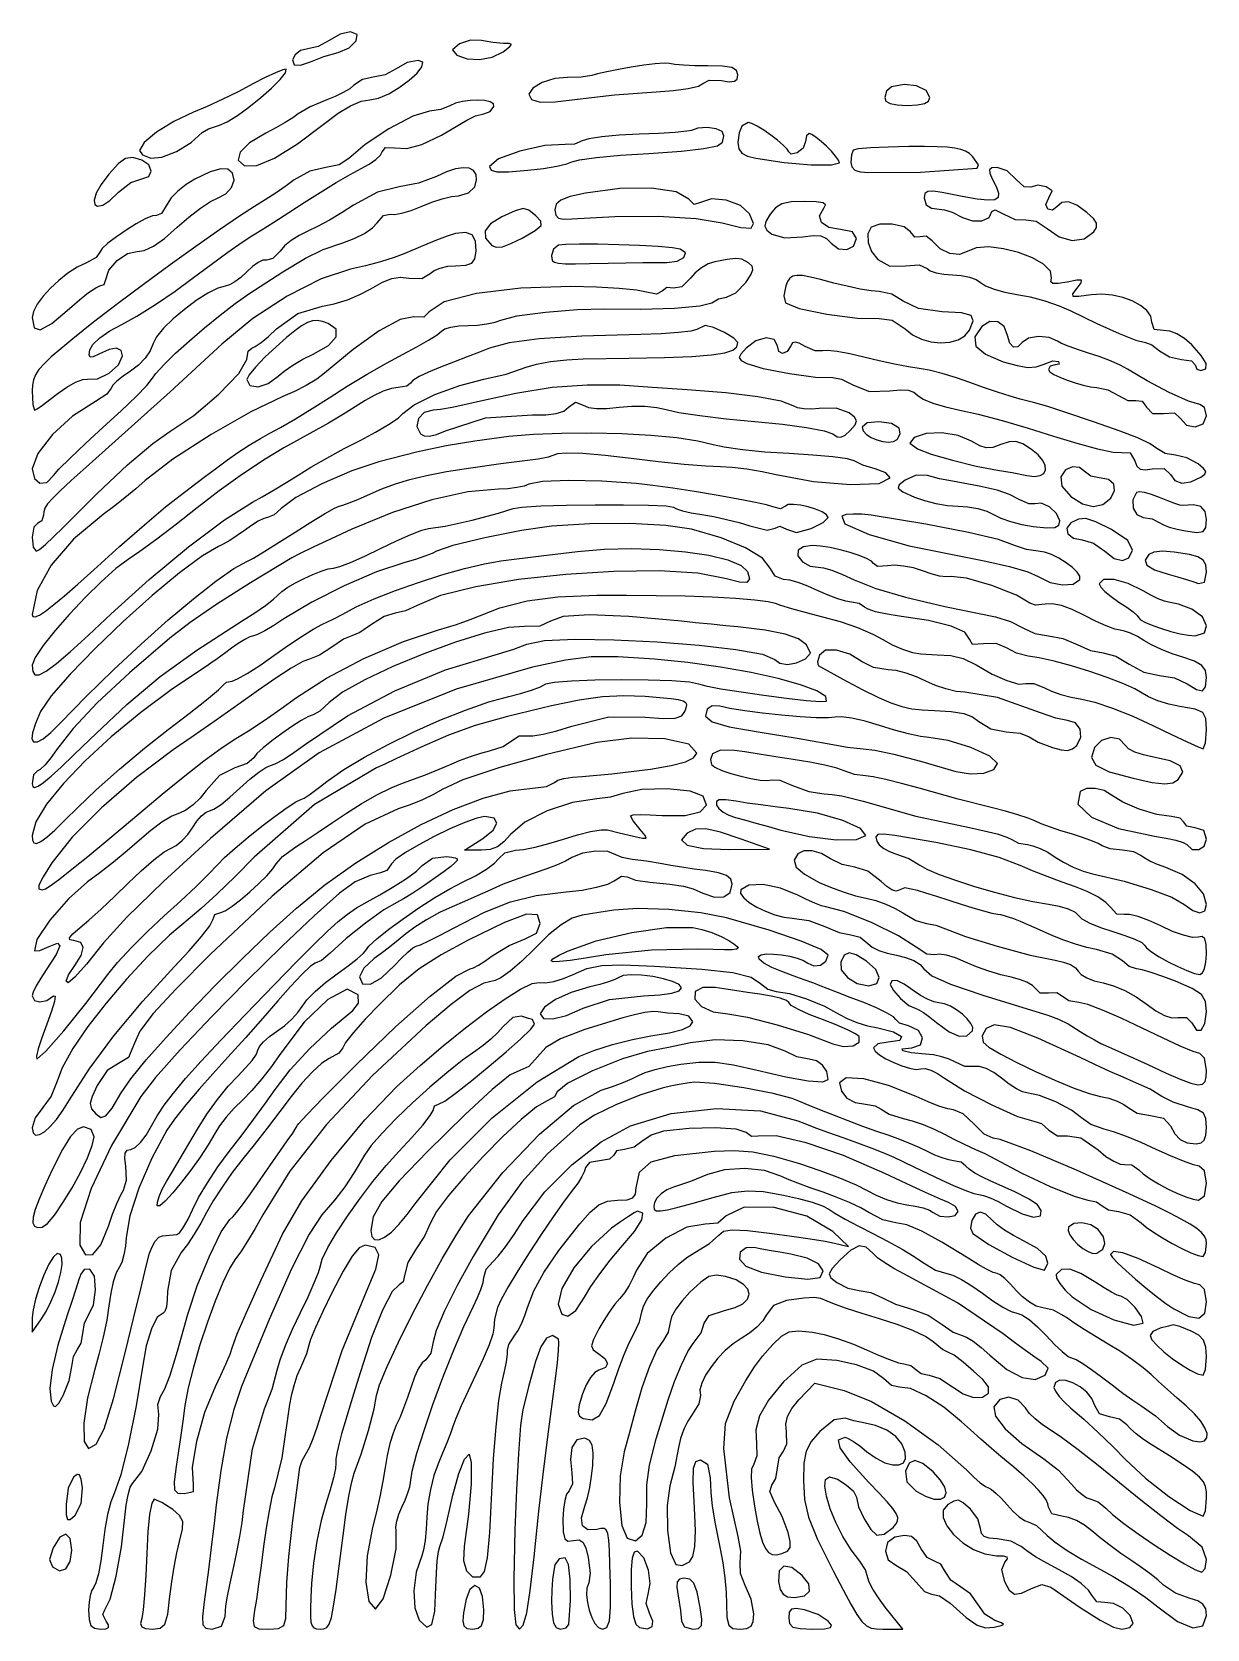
# Model space of a CAD drawing. Extents: x 0 to 100, y 0 to 136.
import ezdxf

# ---------------------------------------------------------------- set-up
doc = ezdxf.new("R2010")
doc.units = 0
doc.layers.get('0').update_dxf_attribs({"linetype": 'CONTINUOUS'})

msp = doc.modelspace()

# ---------------------------------------------------------------- linework, layer by layer
at = {"color": 0}
for p, q in [((27.1157, 136.067), (26.2227, 135.864)), ((27.6862, 135.843), (27.1157, 136.067)), ((24.3527, 134.815), (23.4611, 134.615)), ((25.2884, 135.337), (24.3527, 134.815)), ((26.2227, 135.864), (25.2884, 135.337)), ((26.0573, 134.308), (27.0082, 134.717)), ((27.0082, 134.717), (27.6007, 135.311)), ((27.6007, 135.311), (27.6862, 135.843)), ((36.394, 135.048), (35.7974, 134.541)), ((37.32, 135.366), (36.394, 135.048)), ((38.2693, 135.337), (37.32, 135.366)), ((39.2162, 135.164), (38.2693, 135.337)), ((40.1436, 135.096), (39.2162, 135.164)), ((40.0967, 134.382), (40.6368, 134.796)), ((40.6562, 135.085), (40.1436, 135.096)), ((40.6368, 134.796), (40.8231, 135.008)), ((40.8231, 135.008), (40.6562, 135.085)), ((22.3848, 134.118), (22.1685, 133.677)), ((22.1685, 133.677), (22.3077, 133.269)), ((22.8492, 134.472), (22.3848, 134.118)), ((22.8437, 133.23), (23.7023, 133.51)), ((23.4611, 134.615), (22.8492, 134.472)), ((23.7023, 133.51), (24.8502, 133.962)), ((24.8502, 133.962), (26.0573, 134.308)), ((31.936, 133.451), (31.01, 132.932)), ((32.8841, 133.634), (31.936, 133.451)), ((33.2617, 133.481), (32.8841, 133.634)), ((33.1942, 133.098), (33.2617, 133.481)), ((35.7974, 134.541), (36.1541, 134.095)), ((36.1541, 134.095), (37.0459, 133.763)), ((37.0459, 133.763), (38.1056, 133.708)), ((38.1056, 133.708), (39.1749, 133.918)), ((39.1749, 133.918), (40.0967, 134.382)), ((53.0571, 133.36), (52.0802, 133.248)), ((53.8261, 133.402), (53.0571, 133.36)), ((54.278, 133.365), (53.8261, 133.402)), ((54.7247, 133.291), (54.278, 133.365)), ((19.8341, 132.177), (18.7978, 131.634)), ((20.7174, 132.596), (19.8341, 132.177)), ((20.3839, 131.288), (21.1198, 132.018)), ((21.3499, 132.848), (20.7174, 132.596)), ((21.1198, 132.018), (21.5704, 132.581)), ((21.6352, 132.891), (21.3499, 132.848)), ((21.5704, 132.581), (21.6352, 132.891)), ((22.3077, 133.269), (22.8437, 133.23)), ((28.1216, 132.013), (27.4037, 131.538)), ((29.038, 132.212), (28.1216, 132.013)), ((30.0523, 132.425), (29.038, 132.212)), ((31.01, 132.932), (30.0523, 132.425)), ((32.0986, 131.948), (32.7739, 132.562)), ((32.7739, 132.562), (33.1942, 133.098)), ((44.4983, 132.107), (43.4372, 131.77)), ((45.5771, 132.199), (44.4983, 132.107)), ((46.7445, 132.209), (45.5771, 132.199)), ((47.6444, 132.355), (46.7445, 132.209)), ((48.1323, 132.487), (47.6444, 132.355)), ((48.9327, 132.668), (48.1323, 132.487)), ((49.929, 132.873), (48.9327, 132.668)), ((51.0095, 133.077), (49.929, 132.873)), ((52.0802, 133.248), (51.0095, 133.077)), ((55.4771, 133.23), (54.7247, 133.291)), ((56.4363, 133.189), (55.4771, 133.23)), ((57.5, 133.174), (56.4363, 133.189)), ((58.7968, 133.142), (57.5, 133.174)), ((59.5905, 133.025), (58.7968, 133.142)), ((59.9874, 132.789), (59.5905, 133.025)), ((59.7958, 131.863), (60.0258, 132.052)), ((60.0964, 132.403), (59.9874, 132.789)), ((60.0258, 132.052), (60.0964, 132.403)), ((17.5852, 131.002), (16.2237, 130.338)), ((18.7978, 131.634), (17.5852, 131.002)), ((19.4648, 130.477), (20.3839, 131.288)), ((26.49, 130.894), (25.8162, 130.566)), ((27.0426, 131.231), (26.49, 130.894)), ((27.4037, 131.538), (27.0426, 131.231)), ((29.4928, 130.431), (30.3637, 130.806)), ((30.3637, 130.806), (31.2636, 131.338)), ((31.2636, 131.338), (32.0986, 131.948)), ((42.6283, 131.29), (42.3072, 130.769)), ((42.3072, 130.769), (42.533, 130.317)), ((43.4372, 131.77), (42.6283, 131.29)), ((46.4425, 130.335), (49.5928, 130.699)), ((49.5928, 130.699), (53.1248, 130.962)), ((53.1248, 130.962), (54.6255, 131.079)), ((54.6255, 131.079), (55.8726, 131.253)), ((55.8726, 131.253), (56.7436, 131.461)), ((56.7436, 131.461), (57.1154, 131.682)), ((57.1154, 131.682), (57.6598, 131.972)), ((57.6598, 131.972), (58.7015, 131.922)), ((58.7015, 131.922), (59.3658, 131.825)), ((59.3658, 131.825), (59.7958, 131.863)), ((72.7534, 131.032), (72.5964, 130.481)), ((73.1725, 131.385), (72.7534, 131.032)), ((74.2502, 131.598), (73.1725, 131.385)), ((75.311, 131.477), (74.2502, 131.598)), ((76.1199, 131.083), (75.311, 131.477)), ((76.4427, 130.481), (76.1199, 131.083)), ((14.8883, 129.722), (13.7501, 129.238)), ((16.2237, 130.338), (14.8883, 129.722)), ((17.4763, 128.95), (18.4616, 129.669)), ((18.4616, 129.669), (19.4648, 130.477)), ((23.6595, 129.698), (22.6439, 129.086)), ((25.0968, 130.288), (23.6595, 129.698)), ((25.8162, 130.566), (25.0968, 130.288)), ((26.0697, 129.135), (27.1088, 129.771)), ((27.1088, 129.771), (28.0072, 130.158)), ((28.0072, 130.158), (28.75, 130.288)), ((28.75, 130.288), (29.4928, 130.431)), ((33.846, 129.328), (32.4266, 128.887)), ((34.79, 129.457), (33.846, 129.328)), ((35.5769, 129.764), (34.79, 129.457)), ((36.0507, 129.989), (35.5769, 129.764)), ((36.6406, 130.145), (36.0507, 129.989)), ((37.2897, 130.234), (36.6406, 130.145)), ((37.9345, 130.258), (37.2897, 130.234)), ((38.5202, 130.216), (37.9345, 130.258)), ((38.4609, 129.086), (39.0013, 129.281)), ((38.9876, 130.112), (38.5202, 130.216)), ((39.2755, 129.944), (38.9876, 130.112)), ((39.0013, 129.281), (39.3266, 129.712)), ((39.3266, 129.712), (39.2755, 129.944)), ((42.533, 130.317), (43.2566, 130.098)), ((43.2566, 130.098), (44.5382, 130.106)), ((44.5382, 130.106), (46.4425, 130.335)), ((72.5964, 130.481), (72.7068, 130.178)), ((72.7068, 130.178), (73.0525, 129.968)), ((73.0525, 129.968), (73.6494, 129.847)), ((73.6494, 129.847), (74.5187, 129.807)), ((74.5187, 129.807), (75.3869, 129.847)), ((75.3869, 129.847), (75.9852, 129.968)), ((75.9852, 129.968), (76.3309, 130.178)), ((76.3309, 130.178), (76.4427, 130.481)), ((12.0551, 128.441), (10.5765, 127.526)), ((13.7501, 129.238), (12.0551, 128.441)), ((15.0165, 127.801), (15.9618, 128.113)), ((15.9618, 128.113), (16.6095, 128.403)), ((16.6095, 128.403), (17.4763, 128.95)), ((21.5511, 128.352), (20.7602, 127.901)), ((22.203, 128.762), (21.5511, 128.352)), ((22.6439, 129.086), (22.203, 128.762)), ((22.6026, 126.521), (24.9039, 128.257)), ((24.9039, 128.257), (26.0697, 129.135)), ((32.4266, 128.887), (30.3802, 127.813)), ((34.8575, 127.273), (37.0198, 128.554)), ((37.0198, 128.554), (37.761, 128.919)), ((37.761, 128.919), (38.4609, 129.086)), ((57.4682, 127.918), (56.673, 127.874)), ((58.2595, 127.823), (57.4682, 127.918)), ((60.4326, 128.029), (60.1955, 127.479)), ((60.9618, 128.366), (60.4326, 128.029)), ((61.2757, 128.276), (60.9618, 128.366)), ((61.7456, 128.035), (61.2757, 128.276)), ((62.3094, 127.685), (61.7456, 128.035)), ((9.5305, 126.649), (9.135, 125.961)), ((10.5765, 127.526), (9.5305, 126.649)), ((12.2962, 125.881), (13.5475, 126.638)), ((13.5475, 126.638), (14.4859, 127.5)), ((14.4859, 127.5), (15.0165, 127.801)), ((18.5181, 126.614), (17.7161, 125.816)), ((19.9044, 127.452), (18.5181, 126.614)), ((20.7602, 127.901), (19.9044, 127.452)), ((30.3802, 127.813), (28.3476, 126.489)), ((33.1956, 126.483), (34.8575, 127.273)), ((46.827, 126.778), (46.1698, 126.5)), ((47.3922, 126.957), (46.827, 126.778)), ((48.5055, 127.127), (47.3922, 126.957)), ((49.9939, 127.266), (48.5055, 127.127)), ((51.6834, 127.356), (49.9939, 127.266)), ((53.3396, 127.426), (51.6834, 127.356)), ((54.7441, 127.511), (53.3396, 127.426)), ((55.7347, 127.601), (54.7441, 127.511)), ((56.1538, 127.681), (55.7347, 127.601)), ((56.673, 127.874), (56.1538, 127.681)), ((58.7664, 127.597), (58.2595, 127.823)), ((58.3487, 126.378), (58.7982, 126.683)), ((58.8973, 127.216), (58.7664, 127.597)), ((58.7982, 126.683), (58.8973, 127.216)), ((60.1955, 127.479), (60.0964, 126.635)), ((60.0964, 126.635), (60.1733, 126.122)), ((62.9087, 127.273), (62.3094, 127.685)), ((63.4792, 126.84), (62.9087, 127.273)), ((63.9628, 126.432), (63.4792, 126.84)), ((65.8647, 126.731), (65.6664, 126.164)), ((65.9433, 127.219), (65.8647, 126.731)), ((66.1539, 127.404), (65.9433, 127.219)), ((66.4034, 127.316), (66.1539, 127.404)), ((66.7618, 127.079), (66.4034, 127.316)), ((67.1862, 126.735), (66.7618, 127.079)), ((67.6314, 126.328), (67.1862, 126.735)), ((7.96092, 125.298), (7.33806, 124.846)), ((8.56587, 125.377), (7.96092, 125.298)), ((9.32656, 125.154), (8.56587, 125.377)), ((9.135, 125.961), (9.39821, 125.611)), ((9.39821, 125.611), (10.0955, 125.315)), ((10.0955, 125.315), (11.0409, 125.389)), ((11.0409, 125.389), (12.2962, 125.881)), ((17.7161, 125.816), (17.5507, 125.14)), ((19.1175, 124.688), (20.6499, 125.319)), ((20.6499, 125.319), (22.6026, 126.521)), ((26.9765, 125.288), (26.1414, 124.74)), ((28.3476, 126.489), (26.9765, 125.288)), ((28.7114, 124.802), (29.2778, 125.203)), ((29.2778, 125.203), (29.665, 125.575)), ((29.665, 125.575), (29.8083, 125.866)), ((29.8083, 125.866), (30.0839, 126.226)), ((30.0839, 126.226), (30.8653, 126.187)), ((30.8653, 126.187), (31.9057, 126.137)), ((31.9057, 126.137), (33.1956, 126.483)), ((39.7041, 125.257), (38.9421, 124.616)), ((41.5135, 125.918), (39.7041, 125.257)), ((43.6467, 126.392), (41.5135, 125.918)), ((45.3842, 126.471), (43.6467, 126.392)), ((46.1698, 126.5), (45.3842, 126.471)), ((46.6217, 125.177), (48.0688, 125.371)), ((48.0688, 125.371), (50.0959, 125.56)), ((50.0959, 125.56), (52.5004, 125.721)), ((52.5004, 125.721), (55.2856, 125.91)), ((55.2856, 125.91), (57.2064, 126.125)), ((57.2064, 126.125), (58.3487, 126.378)), ((60.1733, 126.122), (60.4326, 125.749)), ((60.4326, 125.749), (60.9064, 125.487)), ((60.9064, 125.487), (61.6342, 125.303)), ((61.6342, 125.303), (64.0429, 124.958)), ((64.298, 126.093), (63.9628, 126.432)), ((64.4232, 125.866), (64.298, 126.093)), ((64.6204, 125.666), (64.4232, 125.866)), ((65.1439, 125.77), (64.6204, 125.666)), ((65.6664, 126.164), (65.1439, 125.77)), ((68.0544, 125.899), (67.6314, 126.328)), ((68.4114, 125.491), (68.0544, 125.899)), ((68.658, 125.145), (68.4114, 125.491)), ((69.7646, 125.611), (69.7121, 124.952)), ((69.9036, 126.009), (69.7646, 125.611)), ((70.3393, 126.107), (69.9036, 126.009)), ((71.3853, 126.194), (70.3393, 126.107)), ((72.8789, 126.261), (71.3853, 126.194)), ((74.6637, 126.299), (72.8789, 126.261)), ((75.9975, 126.307), (74.6637, 126.299)), ((77.0696, 126.292), (75.9975, 126.307)), ((77.917, 126.252), (77.0696, 126.292)), ((78.577, 126.177), (77.917, 126.252)), ((79.0871, 126.064), (78.577, 126.177)), ((79.4851, 125.907), (79.0871, 126.064)), ((79.8089, 125.699), (79.4851, 125.907)), ((80.0957, 125.433), (79.8089, 125.699)), ((80.5903, 124.758), (80.0957, 125.433)), ((6.52226, 123.942), (5.86218, 123.064)), ((7.33806, 124.846), (6.52226, 123.942)), ((9.92188, 124.733), (9.32656, 125.154)), ((10.1203, 124.202), (9.92188, 124.733)), ((9.92188, 123.751), (10.1203, 124.202)), ((15.1446, 124.135), (13.8465, 123.529)), ((16.0624, 124.415), (15.1446, 124.135)), ((16.6743, 124.379), (16.0624, 124.415)), ((17.0574, 124.038), (16.6743, 124.379)), ((17.191, 123.436), (17.0574, 124.038)), ((17.5507, 125.14), (18.0771, 124.667)), ((18.0771, 124.667), (19.1175, 124.688)), ((23.654, 124.218), (22.3077, 123.461)), ((25.0004, 124.52), (23.654, 124.218)), ((26.1414, 124.74), (25.0004, 124.52)), ((25.8741, 123.226), (27.0909, 123.927)), ((27.0909, 123.927), (28.0293, 124.423)), ((28.0293, 124.423), (28.7114, 124.802)), ((35.2806, 124.15), (34.4234, 123.748)), ((36.0412, 124.398), (35.2806, 124.15)), ((36.6889, 124.496), (36.0412, 124.398)), ((37.2085, 124.449), (36.6889, 124.496)), ((37.5846, 124.26), (37.2085, 124.449)), ((37.8023, 123.934), (37.5846, 124.26)), ((37.8435, 123.475), (37.8023, 123.934)), ((38.9421, 124.616), (39.0744, 124.291)), ((39.0744, 124.291), (39.5661, 124.135)), ((39.5661, 124.135), (40.5638, 124.137)), ((40.5638, 124.137), (42.212, 124.278)), ((42.212, 124.278), (43.5296, 124.441)), ((43.5296, 124.441), (44.6705, 124.63)), ((44.6705, 124.63), (45.5179, 124.824)), ((45.5179, 124.824), (45.9617, 125)), ((45.9617, 125), (46.6217, 125.177)), ((64.0429, 124.958), (66.3455, 124.759)), ((66.3455, 124.759), (68.0709, 124.732)), ((68.0709, 124.732), (68.7504, 124.904)), ((68.7504, 124.904), (68.658, 125.145)), ((69.7121, 124.952), (69.7893, 124.564)), ((69.7893, 124.564), (70.0483, 124.303)), ((70.0483, 124.303), (70.5224, 124.149)), ((70.5224, 124.149), (71.2502, 124.083)), ((71.2502, 124.083), (75.6543, 124.129)), ((75.6543, 124.129), (80.4803, 124.47)), ((80.4803, 124.47), (80.5903, 124.758)), ((81.7344, 124.478), (81.5329, 124.328)), ((81.5329, 124.328), (81.5467, 124.033)), ((81.5467, 124.033), (81.7591, 123.558)), ((82.1626, 124.52), (81.7344, 124.478)), ((83.0213, 124.231), (82.1626, 124.52)), ((83.7985, 123.509), (83.0213, 124.231)), ((5.86218, 123.064), (5.45426, 122.321)), ((7.36561, 122.404), (8.39639, 123.234)), ((8.39639, 123.234), (9.32656, 123.558)), ((9.32656, 123.558), (9.92188, 123.751)), ((12.412, 122.516), (11.8401, 121.926)), ((13.1107, 123.078), (12.412, 122.516)), ((13.8465, 123.529), (13.1107, 123.078)), ((16.4786, 122.262), (16.9747, 122.807)), ((16.9747, 122.807), (17.191, 123.436)), ((21.6186, 122.95), (20.7684, 122.36)), ((22.3077, 123.461), (21.6186, 122.95)), ((24.5208, 122.402), (25.8741, 123.226)), ((31.2498, 122.885), (29.4032, 122.417)), ((32.8965, 123.177), (31.2498, 122.885)), ((34.4234, 123.748), (32.8965, 123.177)), ((37.156, 122.349), (37.6961, 122.885)), ((37.6961, 122.885), (37.8435, 123.475)), ((50.0352, 122.718), (47.1152, 122.337)), ((52.7512, 122.745), (50.0352, 122.718)), ((54.8513, 122.44), (52.7512, 122.745)), ((76.2607, 122.481), (76.025, 122.294)), ((76.7306, 122.502), (76.2607, 122.481)), ((77.4996, 122.377), (76.7306, 122.502)), ((81.7591, 123.558), (82.1104, 122.848)), ((82.1104, 122.848), (82.2882, 122.321)), ((84.4642, 122.885), (83.7985, 123.509)), ((85.0484, 122.837), (84.4642, 122.885)), ((85.6425, 123.002), (85.0484, 122.837)), ((86.3466, 122.885), (85.6425, 123.002)), ((86.8549, 122.52), (86.3466, 122.885)), ((86.5861, 121.923), (86.8549, 122.52)), ((5.45426, 122.321), (5.28066, 121.745)), ((5.28066, 121.745), (5.32476, 121.365)), ((5.32476, 121.365), (5.5728, 121.212)), ((5.5728, 121.212), (6.00548, 121.314)), ((6.00548, 121.314), (6.60908, 121.701)), ((6.60908, 121.701), (7.36561, 122.404)), ((11.4901, 121.394), (11.0023, 120.61)), ((11.8401, 121.926), (11.4901, 121.394)), ((14.3206, 121.054), (15.1736, 121.628)), ((15.1736, 121.628), (15.7689, 121.915)), ((15.7689, 121.915), (16.4786, 122.262)), ((18.9425, 121.193), (17.6485, 120.369)), ((19.8465, 121.755), (18.9425, 121.193)), ((20.7684, 122.36), (19.8465, 121.755)), ((21.8543, 120.682), (23.1731, 121.539)), ((23.1731, 121.539), (24.5208, 122.402)), ((27.3554, 121.298), (26.3894, 120.672)), ((29.4032, 122.417), (27.3554, 121.298)), ((32.2695, 120.863), (33.1253, 121.201)), ((33.1253, 121.201), (34.0196, 121.559)), ((34.0196, 121.559), (34.9126, 121.85)), ((34.9126, 121.85), (35.7036, 122.045)), ((35.7036, 122.045), (36.2977, 122.115)), ((36.2977, 122.115), (37.156, 122.349)), ((44.6264, 121.392), (44.5188, 120.913)), ((45.0233, 121.748), (44.6264, 121.392)), ((45.817, 122.045), (45.0233, 121.748)), ((47.1152, 122.337), (45.817, 122.045)), ((55.9223, 121.827), (54.8513, 122.44)), ((56.3809, 121.357), (55.9223, 121.827)), ((56.9225, 121.544), (56.3809, 121.357)), ((57.8541, 121.849), (56.9225, 121.544)), ((59.1111, 121.729), (57.8541, 121.849)), ((60.3141, 121.277), (59.1111, 121.729)), ((61.0842, 120.577), (60.3141, 121.277)), ((63.8404, 121.424), (63.289, 121.088)), ((64.6232, 121.59), (63.8404, 121.424)), ((65.7698, 121.634), (64.6232, 121.59)), ((66.7741, 121.605), (65.7698, 121.634)), ((67.3587, 121.506), (66.7741, 121.605)), ((67.5569, 121.328), (67.3587, 121.506)), ((67.4038, 121.058), (67.5569, 121.328)), ((76.025, 122.294), (75.9615, 121.923)), ((75.9615, 121.923), (76.1326, 121.34)), ((76.1326, 121.34), (76.5859, 121.058)), ((79.1916, 122.039), (77.4996, 122.377)), ((80.4732, 121.818), (79.1916, 122.039)), ((81.3855, 121.725), (80.4732, 121.818)), ((81.9658, 121.77), (81.3855, 121.725)), ((82.2537, 121.966), (81.9658, 121.77)), ((82.2882, 122.321), (82.2537, 121.966)), ((86.3215, 121.357), (86.5861, 121.923)), ((86.4898, 120.962), (86.3215, 121.357)), ((87.2532, 121.154), (86.8934, 120.884)), ((87.6861, 121.533), (87.2532, 121.154)), ((88.2481, 121.582), (87.6861, 121.533)), ((88.9512, 121.298), (88.2481, 121.582)), ((89.8081, 120.679), (88.9512, 121.298)), ((9.63112, 120.139), (8.85391, 119.716)), ((10.2374, 120.398), (9.63112, 120.139)), ((10.5765, 120.427), (10.2374, 120.398)), ((11.0023, 120.61), (10.5765, 120.427)), ((12.3555, 119.423), (13.3367, 120.288)), ((13.3367, 120.288), (14.3206, 121.054)), ((17.6485, 120.369), (15.9398, 119.21)), ((19.4868, 119.18), (20.5824, 119.867)), ((20.5824, 119.867), (21.8543, 120.682)), ((25.3214, 120.04), (24.2962, 119.483)), ((26.3894, 120.672), (25.3214, 120.04)), ((28.9815, 119.373), (29.3756, 119.808)), ((29.3756, 119.808), (29.9172, 120.439)), ((29.9172, 120.439), (30.4808, 120.529)), ((30.4808, 120.529), (30.8667, 120.507)), ((30.8667, 120.507), (31.4909, 120.625)), ((31.4909, 120.625), (32.2695, 120.863)), ((40.0004, 120.31), (39.0275, 119.713)), ((41.1261, 120.84), (40.0004, 120.31)), ((41.8013, 121.025), (41.1261, 120.84)), ((42.2974, 120.873), (41.8013, 121.025)), ((42.8844, 120.39), (42.2974, 120.873)), ((43.3215, 119.934), (42.8844, 120.39)), ((43.3366, 119.568), (43.3215, 119.934)), ((44.5188, 120.913), (44.5809, 120.469)), ((44.5809, 120.469), (44.807, 120.21)), ((44.807, 120.21), (45.2494, 120.108)), ((45.2494, 120.108), (45.9617, 120.135)), ((45.9617, 120.135), (49.6164, 120.351)), ((49.6164, 120.351), (53.315, 120.359)), ((53.315, 120.359), (56.5326, 120.173)), ((56.5326, 120.173), (58.7498, 119.805)), ((58.7498, 119.805), (60.3582, 119.393)), ((61.4218, 119.745), (61.0842, 120.577)), ((61.2151, 119.362), (61.4218, 119.745)), ((62.4886, 119.931), (62.3905, 119.516)), ((62.8371, 120.529), (62.4886, 119.931)), ((63.289, 121.088), (62.8371, 120.529)), ((67.0496, 120.41), (67.4038, 121.058)), ((67.225, 119.822), (67.0496, 120.41)), ((67.8505, 119.396), (67.225, 119.822)), ((76.5859, 121.058), (77.6922, 120.913)), ((77.6922, 120.913), (78.3428, 120.702)), ((78.3428, 120.702), (79.2304, 120.265)), ((79.2304, 120.265), (80.0668, 119.978)), ((80.0668, 119.978), (80.8771, 119.987)), ((80.8771, 119.987), (81.4874, 120.263)), ((81.4874, 120.263), (81.7301, 120.769)), ((81.7301, 120.769), (82.018, 120.908)), ((82.018, 120.908), (82.7401, 120.529)), ((82.7401, 120.529), (83.7089, 120.082)), ((83.7089, 120.082), (84.6155, 120.048)), ((84.6155, 120.048), (85.5073, 119.958)), ((85.5073, 119.958), (86.4429, 119.327)), ((86.8934, 120.884), (86.4898, 120.962)), ((90.3718, 120.162), (89.8081, 120.679)), ((90.6406, 119.768), (90.3718, 120.162)), ((90.6431, 119.42), (90.6406, 119.768)), ((7.16993, 118.623), (6.45612, 118.079)), ((8.00089, 119.189), (7.16993, 118.623)), ((8.85391, 119.716), (8.00089, 119.189)), ((10.3298, 117.818), (11.2696, 118.48)), ((11.2696, 118.48), (12.3555, 119.423)), ((15.9398, 119.21), (13.932, 117.799)), ((17.88, 118.168), (18.7013, 118.702)), ((18.7013, 118.702), (19.4868, 119.18)), ((22.7362, 118.731), (22.0527, 118.296)), ((23.4611, 119.086), (22.7362, 118.731)), ((24.2962, 119.483), (23.4611, 119.086)), ((26.4418, 118.09), (27.4257, 118.462)), ((27.4257, 118.462), (28.3022, 118.906)), ((28.3022, 118.906), (28.9815, 119.373)), ((35.3522, 118.659), (34.4441, 118.321)), ((36.0578, 118.882), (35.3522, 118.659)), ((36.8871, 118.994), (36.0578, 118.882)), ((37.4551, 118.784), (36.8871, 118.994)), ((37.7596, 118.254), (37.4551, 118.784)), ((39.0275, 119.713), (38.5618, 119.115)), ((38.5618, 119.115), (38.5988, 118.506)), ((38.5988, 118.506), (39.135, 117.876)), ((40.7734, 118.03), (41.7311, 118.51)), ((41.7311, 118.51), (42.8378, 119.145)), ((42.8378, 119.145), (43.3366, 119.568)), ((60.3582, 119.393), (61.2151, 119.362)), ((62.3905, 119.516), (62.5517, 119.187)), ((62.5517, 119.187), (62.9804, 118.846)), ((62.9804, 118.846), (64.098, 118.522)), ((64.098, 118.522), (65.6248, 118.606)), ((65.6248, 118.606), (66.5028, 118.723)), ((66.5028, 118.723), (67.1572, 118.684)), ((67.1572, 118.684), (67.6522, 118.473)), ((67.6522, 118.473), (68.0477, 118.077)), ((68.8467, 119.231), (67.8505, 119.396)), ((69.8429, 119.032), (68.8467, 119.231)), ((70.1918, 118.462), (69.8429, 119.032)), ((69.9534, 117.825), (70.1918, 118.462)), ((71.4417, 119.423), (71.1659, 118.863)), ((71.1659, 118.863), (71.1895, 118.129)), ((72.172, 119.702), (71.4417, 119.423)), ((73.2374, 119.701), (72.172, 119.702)), ((74.2431, 119.465), (73.2374, 119.701)), ((74.797, 119.039), (74.2431, 119.465)), ((75.1582, 118.575), (74.797, 119.039)), ((75.6253, 118.606), (75.1582, 118.575)), ((76.1421, 118.666), (75.6253, 118.606)), ((76.641, 118.269), (76.1421, 118.666)), ((86.4429, 119.327), (87.4628, 118.602)), ((87.4628, 118.602), (88.5567, 118.305)), ((88.5567, 118.305), (89.5847, 118.448)), ((89.5847, 118.448), (90.4088, 119.039)), ((90.4088, 119.039), (90.6431, 119.42)), ((5.76986, 117.308), (5.44463, 116.838)), ((5.95725, 117.62), (5.76986, 117.308)), ((6.45612, 118.079), (5.95725, 117.62)), ((7.22507, 116.593), (8.10426, 117.202)), ((8.10426, 117.202), (8.94211, 117.374)), ((8.94211, 117.374), (9.5498, 117.447)), ((9.5498, 117.447), (10.3298, 117.818)), ((13.932, 117.799), (11.7409, 116.219)), ((15.2287, 116.264), (16.6632, 117.314)), ((16.6632, 117.314), (17.88, 118.168)), ((21.106, 117.403), (20.5066, 116.76)), ((21.485, 117.836), (21.106, 117.403)), ((22.0527, 118.296), (21.485, 117.836)), ((23.2695, 116.8), (24.7895, 117.518)), ((24.7895, 117.518), (26.4418, 118.09)), ((31.7307, 117.189), (30.8253, 116.85)), ((33.2617, 117.84), (31.7307, 117.189)), ((34.4441, 118.321), (33.2617, 117.84)), ((37.6908, 116.743), (37.8023, 117.403)), ((37.8023, 117.403), (37.7596, 118.254)), ((39.135, 117.876), (39.5111, 117.722)), ((39.5111, 117.722), (40.0459, 117.771)), ((40.0459, 117.771), (40.7734, 118.03)), ((44.3893, 117.563), (44.2309, 117.019)), ((44.2309, 117.019), (44.239, 116.765)), ((44.8084, 117.891), (44.3893, 117.563)), ((45.4244, 117.961), (44.8084, 117.891)), ((46.6108, 117.988), (45.4244, 117.961)), ((48.1803, 117.978), (46.6108, 117.988)), ((49.9442, 117.935), (48.1803, 117.978)), ((51.7151, 117.868), (49.9442, 117.935)), ((53.304, 117.779), (51.7151, 117.868)), ((54.526, 117.679), (53.304, 117.779)), ((55.1917, 117.569), (54.526, 117.679)), ((55.6288, 117.239), (55.1917, 117.569)), ((55.5004, 116.856), (55.6288, 117.239)), ((68.0477, 118.077), (68.6745, 117.595)), ((68.6745, 117.595), (69.3787, 117.523)), ((69.3787, 117.523), (69.9534, 117.825)), ((71.1895, 118.129), (71.4816, 117.355)), ((71.4816, 117.355), (72.0189, 116.666)), ((77.3271, 117.596), (76.641, 118.269)), ((78.1445, 117.191), (77.3271, 117.596)), ((78.9534, 117.096), (78.1445, 117.191)), ((79.6149, 117.355), (78.9534, 117.096)), ((80.3783, 117.682), (79.6149, 117.355)), ((81.4532, 117.748), (80.3783, 117.682)), ((82.7017, 117.598), (81.4532, 117.748)), ((83.99, 117.273), (82.7017, 117.598)), ((85.1793, 116.818), (83.99, 117.273)), ((3.83646, 116.016), (3.04133, 115.509)), ((4.61504, 116.385), (3.83646, 116.016)), ((5.44463, 116.838), (4.61504, 116.385)), ((6.24939, 114.904), (6.53052, 115.758)), ((6.53052, 115.758), (7.22507, 116.593)), ((11.7409, 116.219), (9.48228, 114.559)), ((13.7501, 115.145), (15.2287, 116.264)), ((18.762, 116.082), (18.2687, 115.624)), ((19.2416, 116.424), (18.762, 116.082)), ((19.6536, 116.618), (19.2416, 116.424)), ((19.9512, 116.634), (19.6536, 116.618)), ((20.5066, 116.76), (19.9512, 116.634)), ((21.3403, 115.642), (23.2695, 116.8)), ((27.1157, 115.866), (24.6007, 115.037)), ((28.3876, 116.151), (27.1157, 115.866)), ((29.6678, 116.491), (28.3876, 116.151)), ((30.8253, 116.85), (29.6678, 116.491)), ((33.8942, 115.481), (34.2277, 115.737)), ((34.2277, 115.737), (34.7555, 115.951)), ((34.7555, 115.951), (35.3935, 116.1)), ((35.3935, 116.1), (36.0578, 116.153)), ((36.0578, 116.153), (36.9245, 116.195)), ((36.9245, 116.195), (37.4343, 116.366)), ((37.4343, 116.366), (37.6908, 116.743)), ((44.239, 116.765), (44.3054, 116.576)), ((44.3054, 116.576), (44.4832, 116.444)), ((44.4832, 116.444), (44.8317, 116.36)), ((44.8317, 116.36), (45.4036, 116.318)), ((45.4036, 116.318), (46.258, 116.309)), ((46.258, 116.309), (47.4514, 116.326)), ((47.4514, 116.326), (49.0389, 116.359)), ((49.0389, 116.359), (50.5658, 116.391)), ((50.5658, 116.391), (52.0153, 116.412)), ((52.0153, 116.412), (53.2268, 116.424)), ((53.2268, 116.424), (54.0385, 116.421)), ((54.0385, 116.421), (54.9286, 116.543)), ((54.9286, 116.543), (55.5004, 116.856)), ((56.9874, 115.971), (56.454, 115.55)), ((57.573, 116.305), (56.9874, 115.971)), ((58.1258, 116.49), (57.573, 116.305)), ((59.1728, 116.673), (58.1258, 116.49)), ((59.9034, 116.779), (59.1728, 116.673)), ((60.4241, 116.695), (59.9034, 116.779)), ((61.0097, 116.395), (60.4241, 116.695)), ((61.298, 116.126), (61.0097, 116.395)), ((61.189, 115.369), (61.3625, 115.813)), ((61.3625, 115.813), (61.298, 116.126)), ((72.0189, 116.666), (73.0306, 116.12)), ((73.0306, 116.12), (74.3754, 116.153)), ((74.3754, 116.153), (75.54, 116.213)), ((75.54, 116.213), (76.2014, 115.914)), ((76.2014, 115.914), (76.4783, 115.714)), ((76.4783, 115.714), (76.9895, 115.546)), ((86.1342, 116.275), (85.1793, 116.818)), ((86.7184, 115.688), (86.1342, 116.275)), ((86.7971, 115.097), (86.7184, 115.688)), ((2.26687, 114.905), (1.55029, 114.241)), ((3.04133, 115.509), (2.26687, 114.905)), ((5.41433, 114.271), (5.76986, 114.423)), ((5.76986, 114.423), (6.1171, 114.556)), ((6.1171, 114.556), (6.24939, 114.904)), ((9.48228, 114.559), (7.27191, 112.901)), ((12.1777, 113.991), (13.7501, 115.145)), ((16.4428, 114.411), (15.8034, 114.248)), ((16.7955, 114.51), (16.4428, 114.411)), ((17.2544, 114.768), (16.7955, 114.51)), ((17.7629, 115.153), (17.2544, 114.768)), ((18.2687, 115.624), (17.7629, 115.153)), ((18.4616, 113.75), (21.3403, 115.642)), ((24.6007, 115.037), (21.7151, 113.568)), ((28.8465, 114.183), (29.8207, 114.737)), ((29.8207, 114.737), (30.6324, 115.059)), ((30.6324, 115.059), (31.3559, 115.172)), ((31.3559, 115.172), (32.0669, 115.097)), ((32.0669, 115.097), (33.1721, 115.048)), ((33.1721, 115.048), (33.8942, 115.481)), ((45.8653, 114.39), (41.614, 114.246)), ((48.0466, 114.332), (45.8653, 114.39)), ((49.9844, 114.219), (48.0466, 114.332)), ((55.3159, 114.348), (54.6156, 114.231)), ((56.0571, 115.097), (55.3159, 114.348)), ((56.454, 115.55), (56.0571, 115.097)), ((59.9324, 113.836), (60.7688, 114.712)), ((60.7688, 114.712), (61.189, 115.369)), ((64.1809, 114.423), (64.0196, 113.594)), ((64.3322, 114.803), (64.1809, 114.423)), ((64.5142, 115.079), (64.3322, 114.803)), ((64.7622, 115.252), (64.5142, 115.079)), ((65.1122, 115.327), (64.7622, 115.252)), ((65.6015, 115.303), (65.1122, 115.327)), ((66.2658, 115.186), (65.6015, 115.303)), ((67.1435, 114.977), (66.2658, 115.186)), ((68.2696, 114.676), (67.1435, 114.977)), ((69.391, 114.396), (68.2696, 114.676)), ((70.5005, 114.162), (69.391, 114.396)), ((76.9895, 115.546), (77.6457, 115.429)), ((77.6457, 115.429), (78.365, 115.384)), ((78.365, 115.384), (79.1034, 115.329)), ((79.1034, 115.329), (79.8132, 115.182)), ((79.8132, 115.182), (80.4002, 114.967)), ((80.4002, 114.967), (80.7695, 114.712)), ((80.7695, 114.712), (81.1911, 114.427)), ((81.1911, 114.427), (81.9189, 114.139)), ((86.7421, 114.784), (86.7971, 115.097)), ((86.9156, 114.631), (86.7421, 114.784)), ((87.3608, 114.627), (86.9156, 114.631)), ((88.1257, 114.759), (87.3608, 114.627)), ((88.9607, 114.917), (88.1257, 114.759)), ((89.3438, 114.906), (88.9607, 114.917)), ((88.991, 114.231), (89.3339, 114.69)), ((89.3339, 114.69), (89.3438, 114.906)), ((0.92742, 113.555), (0.43684, 112.882)), ((1.55029, 114.241), (0.92742, 113.555)), ((3.17362, 112.5), (4.02802, 113.244)), ((4.02802, 113.244), (4.80522, 113.855)), ((4.80522, 113.855), (5.41433, 114.271)), ((10.4924, 112.848), (12.1777, 113.991)), ((13.9788, 113.189), (12.9673, 112.434)), ((14.9531, 113.818), (13.9788, 113.189)), ((15.8034, 114.248), (14.9531, 113.818)), ((17.2944, 112.926), (18.4616, 113.75)), ((21.7151, 113.568), (18.7882, 111.651)), ((25.7307, 112.898), (26.8387, 113.244)), ((26.8387, 113.244), (27.9163, 113.687)), ((27.9163, 113.687), (28.8465, 114.183)), ((35.0835, 113.065), (33.8184, 112.211)), ((37.8506, 113.774), (35.0835, 113.065)), ((41.614, 114.246), (37.8506, 113.774)), ((51.4724, 114.069), (49.9844, 114.219)), ((52.3074, 113.895), (51.4724, 114.069)), ((53.1647, 113.713), (52.3074, 113.895)), ((53.654, 113.99), (53.1647, 113.713)), ((54.048, 114.294), (53.654, 113.99)), ((54.6156, 114.231), (54.048, 114.294)), ((56.8674, 112.728), (57.8845, 112.981)), ((57.8845, 112.981), (58.444, 113.33)), ((58.444, 113.33), (59.1344, 113.462)), ((59.1344, 113.462), (59.9324, 113.836)), ((64.0196, 113.594), (64.1449, 112.981)), ((64.1449, 112.981), (65.315, 112.513)), ((71.4555, 114.002), (70.5005, 114.162)), ((72.1155, 113.942), (71.4555, 114.002)), ((73.2, 113.713), (72.1155, 113.942)), ((74.1825, 113.125), (73.2, 113.713)), ((75.4835, 112.499), (74.1825, 113.125)), ((81.9189, 114.139), (82.8407, 113.885)), ((82.8407, 113.885), (83.8468, 113.702)), ((83.8468, 113.702), (84.9739, 113.487)), ((84.9739, 113.487), (86.2309, 113.146)), ((86.2309, 113.146), (87.449, 112.732)), ((88.6312, 113.756), (88.991, 114.231)), ((88.6492, 113.534), (88.6312, 113.756)), ((89.1371, 113.52), (88.6492, 113.534)), ((90.1926, 113.669), (89.1371, 113.52)), ((91.0802, 113.73), (90.1926, 113.669)), ((91.984, 113.651), (91.0802, 113.73)), ((92.8631, 113.453), (91.984, 113.651)), ((93.672, 113.155), (92.8631, 113.453)), ((94.3681, 112.775), (93.672, 113.155)), ((0.11438, 112.262), (0, 111.731)), ((0, 111.731), (0.1571, 110.869)), ((0.43684, 112.882), (0.11438, 112.262)), ((1.66191, 111.234), (3.17362, 112.5)), ((7.27191, 112.901), (5.2269, 111.329)), ((7.64399, 111.154), (8.90764, 111.855)), ((8.90764, 111.855), (10.4924, 112.848)), ((12.0055, 111.62), (11.1828, 110.816)), ((12.9673, 112.434), (12.0055, 111.62)), ((14.6816, 110.858), (16.0087, 111.938)), ((16.0087, 111.938), (17.2944, 112.926)), ((18.7882, 111.651), (16.1534, 109.478)), ((20.8166, 110.769), (22.626, 112.083)), ((22.626, 112.083), (24.711, 112.692)), ((24.711, 112.692), (25.7307, 112.898)), ((32.4997, 111.785), (31.3352, 111.555)), ((33.3485, 111.779), (32.4997, 111.785)), ((33.8184, 112.211), (33.3485, 111.779)), ((39.9038, 111.518), (41.2859, 111.867)), ((41.2859, 111.867), (43.7018, 112.196)), ((43.7018, 112.196), (46.4287, 112.426)), ((46.4287, 112.426), (48.7497, 112.48)), ((48.7497, 112.48), (51.828, 112.452)), ((51.828, 112.452), (54.6915, 112.543)), ((54.6915, 112.543), (56.8674, 112.728)), ((65.315, 112.513), (67.6783, 112.028)), ((67.6783, 112.028), (70.2677, 111.689)), ((70.2677, 111.689), (72.1155, 111.654)), ((72.1155, 111.654), (73.2441, 111.519)), ((77.4996, 112.223), (75.4835, 112.499)), ((79.1351, 112.124), (77.4996, 112.223)), ((79.9634, 111.902), (79.1351, 112.124)), ((80.1426, 111.454), (79.9634, 111.902)), ((87.449, 112.732), (88.4618, 112.293)), ((88.4618, 112.293), (90.6639, 111.219)), ((94.9096, 112.334), (94.3681, 112.775)), ((95.25, 111.851), (94.9096, 112.334)), ((95.3505, 111.345), (95.25, 111.851)), ((0.1571, 110.869), (0.68489, 110.696)), ((0.68489, 110.696), (1.66191, 111.234)), ((5.2269, 111.329), (3.46163, 109.926)), ((5.77398, 110), (6.62284, 110.59)), ((6.62284, 110.59), (7.64399, 111.154)), ((11.1828, 110.816), (10.582, 110.094)), ((13.3904, 109.751), (14.6816, 110.858)), ((20.1152, 110.12), (20.8166, 110.769)), ((22.3614, 110.615), (21.6476, 110.024)), ((22.9443, 111.04), (22.3614, 110.615)), ((23.4349, 111.314), (22.9443, 111.04)), ((23.869, 111.454), (23.4349, 111.314)), ((24.281, 111.479), (23.869, 111.454)), ((24.711, 111.402), (24.281, 111.479)), ((25.1919, 111.241), (24.711, 111.402)), ((25.8892, 110.738), (25.1919, 111.241)), ((25.8892, 110.085), (25.8892, 110.738)), ((29.5383, 110.589), (27.3237, 109.025)), ((31.3352, 111.555), (29.5383, 110.589)), ((33.7633, 109.803), (34.495, 110.273)), ((34.495, 110.273), (34.8561, 110.576)), ((34.8561, 110.576), (35.1372, 110.764)), ((35.1372, 110.764), (35.6581, 110.917)), ((35.6581, 110.917), (36.3418, 111.02)), ((36.3418, 111.02), (37.1147, 111.058)), ((37.1147, 111.058), (37.9293, 111.095)), ((37.9293, 111.095), (38.7269, 111.192)), ((38.7269, 111.192), (39.4159, 111.34)), ((39.4159, 111.34), (39.9038, 111.518)), ((51.8266, 110.3), (46.8161, 110.153)), ((53.5587, 110.36), (51.8266, 110.3)), ((55.039, 110.459), (53.5587, 110.36)), ((56.1026, 110.585), (55.039, 110.459)), ((56.5863, 110.721), (56.1026, 110.585)), ((57.307, 111.058), (56.5863, 110.721)), ((58.0263, 110.881), (57.307, 111.058)), ((58.9538, 110.468), (58.0263, 110.881)), ((59.7546, 109.988), (58.9538, 110.468)), ((73.2441, 111.519), (74.3271, 110.769)), ((74.3271, 110.769), (74.9723, 110.262)), ((74.9723, 110.262), (75.7259, 109.895)), ((79.4314, 110.185), (79.8283, 110.673)), ((79.8283, 110.673), (80.1426, 111.454)), ((80.8662, 110.961), (80.2707, 110.079)), ((81.5552, 111.388), (80.8662, 110.961)), ((82.2262, 111.376), (81.5552, 111.388)), ((82.7677, 110.964), (82.2262, 111.376)), ((83.0626, 110.192), (82.7677, 110.964)), ((90.6639, 111.219), (92.5572, 110.37)), ((92.5572, 110.37), (93.9878, 109.814)), ((95.5421, 110.71), (95.3505, 111.345)), ((96.3454, 110.625), (95.5421, 110.71)), ((96.8678, 110.581), (96.3454, 110.625)), ((97.4852, 110.344), (96.8678, 110.581)), ((98.1343, 109.948), (97.4852, 110.344)), ((2.4281, 109.079), (1.62195, 108.383)), ((3.46163, 109.926), (2.4281, 109.079)), ((4.85069, 108.563), (4.90442, 108.99)), ((4.90442, 108.99), (5.17454, 109.448)), ((5.17454, 109.448), (5.77398, 110)), ((6.55669, 109.011), (5.67337, 108.604)), ((7.18647, 109.123), (6.55669, 109.011)), ((7.56543, 108.94), (7.18647, 109.123)), ((7.69221, 108.461), (7.56543, 108.94)), ((10.0542, 108.901), (9.62561, 108.267)), ((10.294, 109.52), (10.0542, 108.901)), ((10.582, 110.094), (10.294, 109.52)), ((16.1534, 109.478), (11.7409, 105.412)), ((12.2149, 108.687), (13.3904, 109.751)), ((18.2687, 108.173), (18.3872, 108.872)), ((18.3872, 108.872), (18.7013, 109.135)), ((18.7013, 109.135), (19.0004, 109.259)), ((19.0004, 109.259), (19.491, 109.602)), ((19.491, 109.602), (20.1152, 110.12)), ((20.7698, 109.251), (19.8107, 108.35)), ((21.6476, 110.024), (20.7698, 109.251)), ((23.942, 108.628), (25.2277, 109.357)), ((27.3237, 109.025), (24.9039, 106.995)), ((25.2277, 109.357), (25.8892, 110.085)), ((31.586, 108.606), (32.7601, 109.227)), ((32.7601, 109.227), (33.7633, 109.803)), ((38.9421, 109.123), (38.1, 108.789)), ((40.6178, 109.589), (38.9421, 109.123)), ((43.1617, 109.925), (40.6178, 109.589)), ((46.8161, 110.153), (43.1617, 109.925)), ((58.9703, 108.726), (59.6593, 108.953)), ((59.6593, 108.953), (60.0026, 109.247)), ((60.0964, 109.615), (59.7546, 109.988)), ((60.0026, 109.247), (60.0964, 109.615)), ((60.7991, 109.135), (60.3497, 108.628)), ((61.626, 109.751), (60.7991, 109.135)), ((62.4953, 109.998), (61.626, 109.751)), ((63.1818, 109.863), (62.4953, 109.998)), ((63.4615, 109.327), (63.1818, 109.863)), ((63.5924, 108.84), (63.4615, 109.327)), ((64.5954, 109.327), (64.2828, 108.84)), ((64.7457, 109.572), (64.5954, 109.327)), ((64.9774, 109.647), (64.7457, 109.572)), ((65.3246, 109.55), (64.9774, 109.647)), ((65.8178, 109.279), (65.3246, 109.55)), ((66.675, 108.901), (65.8178, 109.279)), ((67.3075, 108.894), (66.675, 108.901)), ((67.7347, 108.926), (67.3075, 108.894)), ((68.5465, 108.835), (67.7347, 108.926)), ((75.7259, 109.895), (76.5376, 109.668)), ((76.5376, 109.668), (77.3617, 109.583)), ((77.3617, 109.583), (78.1498, 109.639)), ((78.1498, 109.639), (78.8554, 109.841)), ((78.8554, 109.841), (79.4314, 110.185)), ((80.2707, 110.079), (80.3712, 109.298)), ((80.3712, 109.298), (81.1759, 108.602)), ((83.2541, 109.548), (83.0626, 110.192)), ((83.5671, 109.219), (83.2541, 109.548)), ((83.9392, 109.233), (83.5671, 109.219)), ((84.3153, 109.615), (83.9392, 109.233)), ((84.8459, 109.969), (84.3153, 109.615)), ((85.6989, 110.112), (84.8459, 109.969)), ((86.6084, 110.036), (85.6989, 110.112)), ((87.3069, 109.73), (86.6084, 110.036)), ((87.6667, 109.527), (87.3069, 109.73)), ((88.2922, 109.262), (87.6667, 109.527)), ((89.0873, 108.974), (88.2922, 109.262)), ((89.9513, 108.702), (89.0873, 108.974)), ((93.9878, 109.814), (94.8076, 109.615)), ((94.8076, 109.615), (95.3534, 109.418)), ((95.3534, 109.418), (96.0092, 108.894)), ((96.0092, 108.894), (96.8513, 108.377)), ((98.7503, 109.423), (98.1343, 109.948)), ((99.5606, 108.511), (98.7503, 109.423)), ((1.01286, 107.805), (0.57602, 107.312)), ((1.62195, 108.383), (1.01286, 107.805)), ((4.94164, 108.366), (4.85069, 108.563)), ((5.20622, 108.385), (4.94164, 108.366)), ((5.67337, 108.604), (5.20622, 108.385)), ((6.55119, 106.983), (7.35736, 107.699)), ((7.35736, 107.699), (7.69221, 108.461)), ((9.04819, 107.672), (8.36605, 107.163)), ((9.62561, 108.267), (9.04819, 107.672)), ((10.5199, 106.966), (11.2324, 107.737)), ((11.2324, 107.737), (12.2149, 108.687)), ((17.5852, 106.976), (18.2687, 108.173)), ((19.0142, 107.513), (18.4699, 106.843)), ((19.8107, 108.35), (19.0142, 107.513)), ((21.4492, 107.177), (22.1892, 107.685)), ((22.1892, 107.685), (23.0532, 108.191)), ((23.0532, 108.191), (23.942, 108.628)), ((28.5254, 106.903), (30.1873, 107.856)), ((30.1873, 107.856), (31.586, 108.606)), ((34.7596, 107.5), (33.7523, 107.091)), ((35.8909, 107.931), (34.7596, 107.5)), ((37.0445, 108.376), (35.8909, 107.931)), ((38.1, 108.789), (37.0445, 108.376)), ((40.3571, 106.919), (42.0673, 107.5)), ((42.0673, 107.5), (42.9426, 107.767)), ((42.9426, 107.767), (44.1413, 107.988)), ((44.1413, 107.988), (45.5179, 108.144)), ((45.5179, 108.144), (46.9237, 108.212)), ((46.9237, 108.212), (50.8014, 108.267)), ((50.8014, 108.267), (53.8484, 108.335)), ((53.8484, 108.335), (56.1619, 108.427)), ((56.1619, 108.427), (57.8362, 108.554)), ((57.8362, 108.554), (58.9703, 108.726)), ((60.3497, 108.628), (60.2079, 108.321)), ((60.2079, 108.321), (60.3772, 108.089)), ((60.3772, 108.089), (60.8651, 107.808)), ((60.8651, 107.808), (62.2596, 107.385)), ((63.9078, 108.677), (63.5924, 108.84)), ((64.2828, 108.84), (63.9078, 108.677)), ((69.6158, 108.642), (68.5465, 108.835)), ((70.8173, 108.365), (69.6158, 108.642)), ((72.1141, 108.055), (70.8173, 108.365)), ((73.4452, 107.768), (72.1141, 108.055)), ((74.6386, 107.541), (73.4452, 107.768)), ((75.529, 107.404), (74.6386, 107.541)), ((81.1759, 108.602), (82.6918, 107.975)), ((82.6918, 107.975), (83.8881, 107.637)), ((83.8881, 107.637), (84.7947, 107.49)), ((84.7947, 107.49), (85.5045, 107.527)), ((85.5045, 107.527), (86.1053, 107.74)), ((86.1053, 107.74), (86.9086, 108.037)), ((86.6965, 107.588), (86.5382, 107.308)), ((87.1153, 107.692), (86.6965, 107.588)), ((86.9086, 108.037), (87.4035, 107.98)), ((87.4529, 107.772), (87.1153, 107.692)), ((87.4035, 107.98), (87.4529, 107.772)), ((90.8692, 108.403), (89.9513, 108.702)), ((91.8118, 108.04), (90.8692, 108.403)), ((92.6539, 107.665), (91.8118, 108.04)), ((93.2699, 107.327), (92.6539, 107.665)), ((96.8513, 108.377), (97.8849, 108.173)), ((97.8849, 108.173), (98.7129, 108.038)), ((98.7129, 108.038), (99.0381, 107.692)), ((99.0381, 107.692), (99.1704, 107.345)), ((99.9684, 107.813), (99.5606, 108.511)), ((99.9575, 107.369), (99.9684, 107.813)), ((0.10749, 106.438), (0.02205, 105.988)), ((0.28388, 106.868), (0.10749, 106.438)), ((0.57602, 107.312), (0.28388, 106.868)), ((2.95727, 105.814), (3.689, 106.219)), ((3.689, 106.219), (4.30636, 106.459)), ((4.30636, 106.459), (4.71152, 106.482)), ((4.71152, 106.482), (5.57004, 106.513)), ((5.57004, 106.513), (6.55119, 106.983)), ((7.22369, 106.328), (6.864, 105.968)), ((7.74457, 106.746), (7.22369, 106.328)), ((8.36605, 107.163), (7.74457, 106.746)), ((9.75374, 105.946), (10.1562, 106.443)), ((10.1562, 106.443), (10.5199, 106.966)), ((15.9012, 105.209), (17.5852, 106.976)), ((18.4699, 106.843), (18.2687, 106.443)), ((18.2687, 106.443), (18.547, 105.938)), ((20.107, 106.106), (20.9379, 106.73)), ((20.9379, 106.73), (21.4492, 107.177)), ((24.2369, 106.492), (23.3398, 105.943)), ((24.9039, 106.995), (24.2369, 106.492)), ((26.8194, 105.876), (28.5254, 106.903)), ((32.2116, 106.154), (31.8988, 105.883)), ((32.406, 106.38), (32.2116, 106.154)), ((32.9434, 106.706), (32.406, 106.38)), ((33.7523, 107.091), (32.9434, 106.706)), ((36.4049, 105.953), (38.4609, 106.474)), ((38.4609, 106.474), (40.3571, 106.919)), ((62.2596, 107.385), (64.4797, 106.96)), ((64.4797, 106.96), (66.7191, 106.666)), ((66.7191, 106.666), (68.1729, 106.63)), ((68.1729, 106.63), (68.931, 106.48)), ((68.931, 106.48), (69.952, 105.961)), ((76.3887, 107.25), (75.529, 107.404)), ((77.4954, 106.97), (76.3887, 107.25)), ((78.6998, 106.608), (77.4954, 106.97)), ((79.8558, 106.201), (78.6998, 106.608)), ((81.0066, 105.781), (79.8558, 106.201)), ((86.5382, 107.308), (86.6634, 107.119)), ((86.6634, 107.119), (87.0081, 106.89)), ((87.0081, 106.89), (87.5164, 106.642)), ((87.5164, 106.642), (88.1366, 106.393)), ((88.1366, 106.393), (88.8146, 106.164)), ((88.8146, 106.164), (89.4994, 105.974)), ((94.9508, 106.332), (93.2699, 107.327)), ((96.8266, 105.359), (94.9508, 106.332)), ((99.1704, 107.345), (99.5193, 107.211)), ((99.5193, 107.211), (99.9575, 107.369)), ((0.02205, 105.988), (0, 105.481)), ((0, 105.481), (0.05788, 104.34)), ((1.50344, 104.743), (2.21175, 105.289)), ((2.21175, 105.289), (2.95727, 105.814)), ((6.34587, 105.215), (5.38399, 104.596)), ((11.7409, 105.412), (6.24939, 100.475)), ((6.73033, 105.722), (6.34587, 105.215)), ((6.864, 105.968), (6.73033, 105.722)), ((7.57093, 103.794), (8.847, 105.019)), ((8.847, 105.019), (9.75374, 105.946)), ((13.7666, 103.39), (15.9012, 105.209)), ((18.547, 105.938), (19.236, 105.833)), ((21.3458, 104.997), (18.6077, 103.706)), ((19.236, 105.833), (20.107, 106.106)), ((22.3339, 105.421), (21.3458, 104.997)), ((23.3398, 105.943), (22.3339, 105.421)), ((23.8566, 103.987), (25.2884, 104.903)), ((25.2884, 104.903), (26.8194, 105.876)), ((29.1235, 105.103), (28.3655, 104.674)), ((29.8993, 105.45), (29.1235, 105.103)), ((30.6048, 105.683), (29.8993, 105.45)), ((31.1533, 105.768), (30.6048, 105.683)), ((31.8988, 105.883), (31.1533, 105.768)), ((32.5258, 104.311), (34.2815, 105.17)), ((34.2815, 105.17), (36.4049, 105.953)), ((41.1949, 105.272), (38.173, 104.615)), ((44.2793, 105.768), (41.1949, 105.272)), ((47.2627, 105.985), (44.2793, 105.768)), ((50.0475, 105.961), (47.2627, 105.985)), ((52.8175, 105.771), (50.0475, 105.961)), ((55.7692, 105.58), (52.8175, 105.771)), ((59.0709, 105.318), (55.7692, 105.58)), ((61.7968, 104.983), (59.0709, 105.318)), ((63.7674, 104.601), (61.7968, 104.983)), ((69.952, 105.961), (71.308, 105.436)), ((71.308, 105.436), (73.0292, 105.481)), ((73.0292, 105.481), (73.9193, 105.577)), ((73.9193, 105.577), (74.5931, 105.548)), ((74.5931, 105.548), (75.0852, 105.39)), ((75.0852, 105.39), (75.4324, 105.096)), ((75.4324, 105.096), (75.8776, 104.792)), ((75.8776, 104.792), (76.7045, 104.453)), ((82.2015, 105.374), (81.0066, 105.781)), ((83.2926, 105.03), (82.2015, 105.374)), ((84.1347, 104.794), (83.2926, 105.03)), ((85.2812, 104.501), (84.1347, 104.794)), ((89.4994, 105.974), (90.1361, 105.843)), ((90.1361, 105.843), (90.6734, 105.788)), ((90.6734, 105.788), (91.6079, 105.59)), ((91.6079, 105.59), (92.4994, 105.096)), ((92.4994, 105.096), (93.2988, 104.674)), ((98.461, 104.62), (96.8266, 105.359)), ((0.05788, 104.34), (0.19293, 103.846)), ((0.19293, 103.846), (0.41479, 103.966)), ((0.41479, 103.966), (0.87919, 104.283)), ((0.87919, 104.283), (1.50344, 104.743)), ((5.38399, 104.596), (3.44785, 103.336)), ((6.05786, 102.403), (7.57093, 103.794)), ((18.6077, 103.706), (15.2287, 101.772)), ((22.4207, 103.106), (23.8566, 103.987)), ((26.6485, 103.6), (25.2291, 102.745)), ((28.3655, 104.674), (26.6485, 103.6)), ((31.1602, 103.172), (31.5777, 103.558)), ((31.5777, 103.558), (32.5258, 104.311)), ((33.3747, 103.638), (32.8883, 103.121)), ((34.134, 103.846), (33.3747, 103.638)), ((34.7789, 103.908), (34.134, 103.846)), ((35.7572, 104.074), (34.7789, 103.908)), ((36.9327, 104.317), (35.7572, 104.074)), ((38.173, 104.615), (36.9327, 104.317)), ((38.614, 103.186), (42.5965, 103.437)), ((42.5965, 103.437), (43.7515, 103.448)), ((43.7515, 103.448), (44.6334, 103.557)), ((44.6334, 103.557), (45.267, 103.768)), ((45.267, 103.768), (45.6738, 104.086)), ((45.6738, 104.086), (46.2732, 104.512)), ((46.2732, 104.512), (46.9237, 104.279)), ((46.9237, 104.279), (47.3685, 104.076)), ((47.3685, 104.076), (48.0452, 103.976)), ((48.0452, 103.976), (48.9299, 103.978)), ((48.9299, 103.978), (49.9992, 104.086)), ((49.9992, 104.086), (51.0646, 104.178)), ((51.0646, 104.178), (52.1656, 104.173)), ((52.1656, 104.173), (53.1798, 104.076)), ((53.1798, 104.076), (53.9902, 103.894)), ((53.9902, 103.894), (55.076, 103.652)), ((55.076, 103.652), (56.8646, 103.379)), ((64.8077, 104.199), (63.7674, 104.601)), ((65.1605, 104.049), (64.8077, 104.199)), ((65.7035, 103.958), (65.1605, 104.049)), ((66.3512, 103.937), (65.7035, 103.958)), ((67.0197, 103.991), (66.3512, 103.937)), ((68.4678, 104.009), (67.0197, 103.991)), ((69.5674, 103.605), (68.4678, 104.009)), ((70.032, 103.245), (69.5674, 103.605)), ((76.7045, 104.453), (77.7847, 104.122)), ((77.7847, 104.122), (78.9905, 103.846)), ((78.9905, 103.846), (80.5533, 103.493)), ((80.5533, 103.493), (82.5885, 102.956)), ((86.4979, 104.144), (85.2812, 104.501)), ((88.0939, 103.627), (86.4979, 104.144)), ((90.3841, 102.854), (88.0939, 103.627)), ((93.2988, 104.674), (93.9906, 104.664)), ((93.9906, 104.664), (94.5226, 104.614)), ((94.5226, 104.614), (94.9043, 104.086)), ((94.9043, 104.086), (95.407, 103.546)), ((95.407, 103.546), (96.3454, 103.558)), ((96.3454, 103.558), (97.2757, 103.607)), ((97.2757, 103.607), (97.7565, 103.174)), ((99.4227, 104.327), (98.461, 104.62)), ((99.8403, 104.064), (99.4227, 104.327)), ((100, 103.365), (99.8403, 104.064)), ((3.44785, 103.336), (1.71841, 101.76)), ((4.53238, 101.007), (6.05786, 102.403)), ((11.7312, 102.035), (13.7666, 103.39)), ((20.2406, 101.876), (21.157, 102.368)), ((21.157, 102.368), (22.4207, 103.106)), ((25.2291, 102.745), (23.6457, 101.847)), ((29.2406, 101.965), (30.3416, 102.616)), ((30.3416, 102.616), (31.1602, 103.172)), ((32.8883, 103.121), (32.7601, 102.463)), ((32.7601, 102.463), (33.077, 101.828)), ((34.422, 101.785), (35.1923, 102.097)), ((35.1923, 102.097), (38.614, 103.186)), ((56.8646, 103.379), (59.1012, 103.113)), ((59.1012, 103.113), (61.5389, 102.884)), ((61.5389, 102.884), (63.9025, 102.653)), ((63.9025, 102.653), (65.9433, 102.376)), ((65.9433, 102.376), (67.4398, 102.089)), ((67.4398, 102.089), (68.1729, 101.828)), ((69.2298, 101.714), (69.6641, 102.115)), ((69.6641, 102.115), (70.0733, 102.598)), ((70.1985, 102.942), (70.032, 103.245)), ((70.0733, 102.598), (70.1985, 102.942)), ((71.1094, 102.763), (70.6727, 102.403)), ((70.6727, 102.403), (70.7732, 102.084)), ((70.7732, 102.084), (71.0477, 101.783)), ((72.1018, 102.857), (71.1094, 102.763)), ((73.1725, 102.701), (72.1018, 102.857)), ((73.8406, 102.308), (73.1725, 102.701)), ((73.9207, 101.828), (73.8406, 102.308)), ((82.5885, 102.956), (84.8198, 102.311)), ((84.8198, 102.311), (86.9707, 101.635)), ((92.6553, 102.059), (90.3841, 102.854)), ((94.2192, 101.453), (92.6553, 102.059)), ((97.7565, 103.174), (98.2871, 102.57)), ((98.2871, 102.57), (99.0381, 102.418)), ((99.0381, 102.418), (99.7095, 102.693)), ((99.7095, 102.693), (100, 103.365)), ((1.71841, 101.76), (0.47542, 100.164)), ((3.22461, 99.7617), (4.53238, 101.007)), ((8.11802, 99.1789), (10.2664, 101.013)), ((10.2664, 101.013), (11.7312, 102.035)), ((15.2287, 101.772), (11.9765, 99.6611)), ((17.5135, 100.24), (18.4864, 100.874)), ((18.4864, 100.874), (19.4345, 101.444)), ((19.4345, 101.444), (20.2406, 101.876)), ((23.6457, 101.847), (21.4423, 100.633)), ((26.5824, 100.575), (27.9811, 101.298)), ((27.9811, 101.298), (29.2406, 101.965)), ((35.2626, 100.802), (32.7339, 100.252)), ((33.077, 101.828), (33.3871, 101.652)), ((33.3871, 101.652), (33.8281, 101.636)), ((33.8281, 101.636), (34.422, 101.785)), ((37.6837, 101.21), (35.2626, 100.802)), ((40.5765, 101.588), (37.6837, 101.21)), ((42.6805, 101.774), (40.5765, 101.588)), ((45.0811, 101.87), (42.6805, 101.774)), ((47.6402, 101.884), (45.0811, 101.87)), ((50.2186, 101.819), (47.6402, 101.884)), ((52.6782, 101.683), (50.2186, 101.819)), ((54.8845, 101.48), (52.6782, 101.683)), ((56.6981, 101.217), (54.8845, 101.48)), ((57.9808, 100.897), (56.6981, 101.217)), ((58.9386, 100.68), (57.9808, 100.897)), ((68.1729, 101.828), (68.5408, 101.581)), ((68.5408, 101.581), (68.8742, 101.539)), ((68.8742, 101.539), (69.2298, 101.714)), ((71.0477, 101.783), (71.447, 101.52)), ((71.447, 101.52), (71.9226, 101.311)), ((71.9226, 101.311), (72.4295, 101.173)), ((72.4295, 101.173), (72.9174, 101.121)), ((72.9174, 101.121), (73.3418, 101.173)), ((73.3418, 101.173), (73.6533, 101.346)), ((73.6533, 101.346), (73.9207, 101.828)), ((75.0962, 101.506), (74.749, 101.046)), ((74.749, 101.046), (75.3844, 100.547)), ((76.1189, 101.865), (75.0962, 101.506)), ((77.4637, 101.924), (76.1189, 101.865)), ((78.8501, 101.699), (77.4637, 101.924)), ((80.0005, 101.207), (78.8501, 101.699)), ((80.6884, 100.805), (80.0005, 101.207)), ((81.249, 100.633), (80.6884, 100.805)), ((82.5003, 100.914), (81.8113, 100.674)), ((83.1949, 101.155), (82.5003, 100.914)), ((83.7667, 101.18), (83.1949, 101.155)), ((84.3538, 100.967), (83.7667, 101.18)), ((85.0967, 100.496), (84.3538, 100.967)), ((86.9707, 101.635), (88.9483, 101.024)), ((88.9483, 101.024), (90.7122, 100.555)), ((95.213, 100.977), (94.2192, 101.453)), ((95.7696, 100.578), (95.213, 100.977)), ((0.47542, 100.164), (0, 98.8466)), ((2.27101, 98.8053), (3.22461, 99.7617)), ((6.24939, 100.475), (4.58611, 98.9926)), ((11.9765, 99.6611), (9.61595, 97.8408)), ((15.722, 98.9323), (16.6343, 99.6156)), ((16.6343, 99.6156), (17.5135, 100.24)), ((19.8396, 99.6763), (17.9214, 98.4017)), ((21.4423, 100.633), (19.8396, 99.6763)), ((23.7326, 98.9831), (25.1051, 99.7687)), ((25.1051, 99.7687), (26.5824, 100.575)), ((29.519, 99.4488), (27.23, 98.6786)), ((32.7339, 100.252), (29.519, 99.4488)), ((39.9122, 99.2875), (43.0773, 99.6887)), ((43.0773, 99.6887), (43.972, 99.8679)), ((43.972, 99.8679), (44.7601, 100.145)), ((44.7601, 100.145), (45.4723, 100.221)), ((45.4723, 100.221), (46.881, 100.174)), ((46.881, 100.174), (48.7909, 100.015)), ((48.7909, 100.015), (51.0095, 99.7589)), ((51.0095, 99.7589), (53.3329, 99.4777)), ((53.3329, 99.4777), (55.5293, 99.2491)), ((60.4781, 100.464), (58.9386, 100.68)), ((62.3919, 100.278), (60.4781, 100.464)), ((64.4715, 100.145), (62.3919, 100.278)), ((66.4739, 100.021), (64.4715, 100.145)), ((68.1814, 99.8622), (66.4739, 100.021)), ((69.4161, 99.6887), (68.1814, 99.8622)), ((70.0003, 99.5193), (69.4161, 99.6887)), ((70.7305, 99.1651), (70.0003, 99.5193)), ((75.3844, 100.547), (76.5528, 100.095)), ((76.5528, 100.095), (78.3594, 99.5701)), ((78.3594, 99.5701), (80.385, 99.0808)), ((81.8113, 100.674), (81.249, 100.633)), ((85.67, 100.025), (85.0967, 100.496)), ((86.057, 99.562), (85.67, 100.025)), ((86.2637, 99.1306), (86.057, 99.562)), ((90.7122, 100.555), (92.0584, 100.278)), ((92.0584, 100.278), (92.7887, 100.24)), ((92.7887, 100.24), (93.5041, 100.196)), ((93.5041, 100.196), (93.8939, 99.5193)), ((93.8939, 99.5193), (94.0689, 99.0713)), ((96.4696, 100.166), (95.7696, 100.578)), ((97.3557, 100), (96.4696, 100.166)), ((98.3382, 99.7948), (97.3557, 100)), ((99.2794, 99.2794), (98.3382, 99.7948)), ((0, 98.8466), (0.18879, 98.0295)), ((0.18879, 98.0295), (0.65595, 97.6284)), ((1.2485, 97.6919), (1.81488, 98.2694)), ((1.81488, 98.2694), (2.27101, 98.8053)), ((4.58611, 98.9926), (3.3128, 97.8436)), ((5.50115, 96.726), (8.11802, 99.1789)), ((13.5654, 97.3155), (14.6541, 98.1315)), ((14.6541, 98.1315), (15.722, 98.9323)), ((17.9214, 98.4017), (15.9108, 96.9684)), ((21.6779, 97.7113), (22.6439, 98.3174)), ((22.6439, 98.3174), (23.7326, 98.9831)), ((27.23, 98.6786), (24.6696, 97.5639)), ((32.1689, 97.9509), (33.5787, 98.2899)), ((33.5787, 98.2899), (35.2695, 98.6109)), ((35.2695, 98.6109), (37.3447, 98.9362)), ((37.3447, 98.9362), (39.9122, 99.2875)), ((55.5293, 99.2491), (57.3648, 99.0946)), ((57.3648, 99.0946), (58.6052, 99.0381)), ((58.6052, 99.0381), (59.6124, 98.9831)), ((59.6124, 98.9831), (60.8598, 98.8328)), ((60.8598, 98.8328), (62.169, 98.6137)), ((62.169, 98.6137), (63.3649, 98.3492)), ((63.3649, 98.3492), (66.5455, 97.7565)), ((71.7793, 98.8466), (70.7305, 99.1651)), ((72.6803, 98.4994), (71.7793, 98.8466)), ((72.1141, 97.5995), (73.0772, 98.0765)), ((73.0772, 98.0765), (72.6803, 98.4994)), ((75.2877, 98.2941), (74.3271, 97.8849)), ((76.2497, 98.2694), (75.2877, 98.2941)), ((77.2654, 98.0059), (76.2497, 98.2694)), ((78.365, 97.7815), (77.2654, 98.0059)), ((80.385, 99.0808), (82.211, 98.7393)), ((82.211, 98.7393), (83.4609, 98.5298)), ((83.4609, 98.5298), (84.7122, 98.2775)), ((84.7122, 98.2775), (85.3528, 98.1989)), ((85.3528, 98.1989), (85.8326, 98.268)), ((85.8326, 98.268), (86.1466, 98.461)), ((86.1466, 98.461), (86.2926, 98.757)), ((86.2926, 98.757), (86.2637, 99.1306)), ((88.0029, 98.7517), (87.5965, 98.1728)), ((87.5965, 98.1728), (87.6681, 97.3681)), ((88.5857, 99.0272), (88.0029, 98.7517)), ((89.1992, 98.9722), (88.5857, 99.0272)), ((89.6923, 98.5573), (89.1992, 98.9722)), ((90.1527, 98.2102), (89.6923, 98.5573)), ((90.865, 98.0765), (90.1527, 98.2102)), ((91.6492, 97.9329), (90.865, 98.0765)), ((94.0689, 99.0713), (94.3472, 98.8233)), ((94.3472, 98.8233), (94.772, 98.7545)), ((94.772, 98.7545), (95.3851, 98.8466)), ((95.3851, 98.8466), (96.4036, 98.8811)), ((96.4036, 98.8811), (96.9229, 98.3657)), ((96.9229, 98.3657), (97.3046, 97.8531)), ((98.673, 97.7265), (99.5193, 98.1244)), ((99.7479, 98.8811), (99.2794, 99.2794)), ((99.5193, 98.1244), (99.8527, 98.3795)), ((99.9338, 98.6056), (99.7479, 98.8811)), ((99.8527, 98.3795), (99.9338, 98.6056)), ((0.65595, 97.6284), (1.2485, 97.6919)), ((2.37849, 96.974), (1.73082, 96.3291)), ((3.3128, 97.8436), (2.37849, 96.974)), ((2.62654, 93.8459), (5.50115, 96.726)), ((8.8277, 97.1518), (7.89478, 96.3771)), ((9.61595, 97.8408), (8.8277, 97.1518)), ((12.5966, 96.5867), (13.5654, 97.3155)), ((15.9108, 96.9684), (14.0381, 95.5283)), ((19.5847, 96.4696), (20.6099, 97.0661)), ((20.6099, 97.0661), (21.6779, 97.7113)), ((24.6696, 97.5639), (22.4551, 96.3993)), ((28.5571, 96.6004), (29.7629, 97.1296)), ((29.7629, 97.1296), (30.9315, 97.572)), ((30.9315, 97.572), (32.1689, 97.9509)), ((37.109, 96.8788), (34.0376, 96.1969)), ((39.7108, 97.1158), (37.109, 96.8788)), ((40.5102, 97.1504), (39.7108, 97.1158)), ((41.2669, 97.2439), (40.5102, 97.1504)), ((41.8938, 97.3832), (41.2669, 97.2439)), ((42.3072, 97.5526), (41.8938, 97.3832)), ((43.458, 97.7745), (42.3072, 97.5526)), ((45.6918, 97.856), (43.458, 97.7745)), ((48.5165, 97.7953), (45.6918, 97.856)), ((51.4421, 97.59), (48.5165, 97.7953)), ((52.8532, 97.4273), (51.4421, 97.59)), ((54.5469, 97.1931), (52.8532, 97.4273)), ((56.388, 96.9133), (54.5469, 97.1931)), ((58.2415, 96.6075), (56.388, 96.9133)), ((66.5455, 97.7565), (69.6983, 97.499)), ((69.6983, 97.499), (72.1141, 97.5995)), ((73.8159, 97.4894), (73.7348, 97.1984)), ((73.7348, 97.1984), (74.1535, 96.8911)), ((74.3271, 97.8849), (73.8159, 97.4894)), ((74.1535, 96.8911), (75.1445, 96.442)), ((80.6468, 97.3667), (78.365, 97.7815)), ((82.1849, 97.0167), (80.6468, 97.3667)), ((83.2294, 96.6639), (82.1849, 97.0167)), ((84.0384, 96.2381), (83.2294, 96.6639)), ((87.6681, 97.3681), (88.4618, 96.4875)), ((92.0997, 97.5501), (91.6492, 97.9329)), ((91.8436, 96.3454), (92.1784, 96.9973)), ((92.1784, 96.9973), (92.0997, 97.5501)), ((94.0498, 96.8266), (93.7299, 96.1993)), ((94.2869, 96.8872), (94.0498, 96.8266)), ((94.7279, 96.828), (94.2869, 96.8872)), ((95.3188, 96.6597), (94.7279, 96.828)), ((96.0092, 96.3937), (95.3188, 96.6597)), ((97.3046, 97.8531), (97.911, 97.6383)), ((97.911, 97.6383), (98.673, 97.7265)), ((1.08452, 95.4952), (0.98392, 95.1964)), ((1.31603, 95.8536), (1.08452, 95.4952)), ((1.73082, 96.3291), (1.31603, 95.8536)), ((6.93289, 95.6137), (6.05786, 94.9565)), ((7.89478, 96.3771), (6.93289, 95.6137)), ((9.56359, 94.0689), (11.3605, 95.5957)), ((11.3605, 95.5957), (12.5966, 96.5867)), ((14.0381, 95.5283), (12.2838, 94.1447)), ((16.3766, 94.4989), (18.7496, 96.0053)), ((18.7496, 96.0053), (19.5847, 96.4696)), ((21.2025, 95.48), (20.603, 94.9233)), ((22.4551, 96.3993), (21.2025, 95.48)), ((24.886, 95.0186), (25.7362, 95.4966)), ((25.7362, 95.4966), (26.1538, 95.673)), ((26.1538, 95.673), (26.4597, 95.7446)), ((26.4597, 95.7446), (27.0054, 95.939)), ((27.0054, 95.939), (27.7247, 96.2325)), ((27.7247, 96.2325), (28.5571, 96.6004)), ((34.0376, 96.1969), (30.6792, 95.1219)), ((39.7122, 95.0584), (40.9621, 95.4719)), ((40.9621, 95.4719), (41.705, 95.5904)), ((41.705, 95.5904), (43.3105, 95.6814)), ((43.3105, 95.6814), (45.4822, 95.746)), ((45.4822, 95.746), (47.9309, 95.7806)), ((47.9309, 95.7806), (50.3618, 95.7834)), ((50.3618, 95.7834), (52.4828, 95.7531)), ((52.4828, 95.7531), (54.0025, 95.6839)), ((54.0025, 95.6839), (54.6269, 95.5767)), ((54.6269, 95.5767), (54.8665, 95.4373)), ((54.8665, 95.4373), (55.3918, 95.2747)), ((55.3918, 95.2747), (56.1315, 95.1082)), ((59.9722, 96.3013), (58.2415, 96.6075)), ((61.4454, 96.0162), (59.9722, 96.3013)), ((62.5242, 95.7763), (61.4454, 96.0162)), ((63.077, 95.6042), (62.5242, 95.7763)), ((63.7163, 95.4387), (63.077, 95.6042)), ((64.1449, 95.673), (63.7163, 95.4387)), ((64.389, 95.7986), (64.1449, 95.673)), ((64.8437, 95.8137), (64.389, 95.7986)), ((65.4322, 95.7393), (64.8437, 95.8137)), ((66.0809, 95.5957), (65.4322, 95.7393)), ((66.7163, 95.4003), (66.0809, 95.5957)), ((67.262, 95.1756), (66.7163, 95.4003)), ((75.1445, 96.442), (75.9866, 96.1443)), ((75.9866, 96.1443), (76.9648, 95.8991)), ((76.9648, 95.8991), (77.9582, 95.7351)), ((77.9582, 95.7351), (78.8458, 95.673)), ((78.8458, 95.673), (79.6794, 95.6165)), ((79.6794, 95.6165), (80.5286, 95.4624)), ((80.5286, 95.4624), (81.2934, 95.232)), ((84.8678, 95.855), (84.0384, 96.2381)), ((85.3846, 95.8536), (84.8678, 95.855)), ((85.9123, 95.9294), (85.3846, 95.8536)), ((86.6179, 95.5971), (85.9123, 95.9294)), ((87.2352, 95.0352), (86.6179, 95.5971)), ((88.4618, 96.4875), (89.4443, 95.8769)), ((89.4443, 95.8769), (90.3552, 95.6497)), ((90.3552, 95.6497), (91.1641, 95.8053)), ((91.1641, 95.8053), (91.8436, 96.3454)), ((93.7299, 96.1993), (93.7535, 95.5051)), ((93.7535, 95.5051), (94.065, 94.9427)), ((96.6996, 96.1111), (96.0092, 96.3937)), ((97.2936, 95.8935), (96.6996, 96.1111)), ((97.7374, 95.7573), (97.2936, 95.8935)), ((97.9812, 95.7213), (97.7374, 95.7573)), ((98.9044, 95.7901), (97.9812, 95.7213)), ((99.5303, 95.6236), (98.9044, 95.7901)), ((99.8873, 95.2045), (99.5303, 95.6236)), ((0.48094, 94.2301), (0.13918, 93.883)), ((0.8282, 94.4164), (0.48094, 94.2301)), ((0.96187, 94.9043), (0.8282, 94.4164)), ((0.98392, 95.1964), (0.96187, 94.9043)), ((6.05786, 94.9565), (3.52915, 92.8426)), ((7.4428, 92.2154), (9.56359, 94.0689)), ((12.2838, 94.1447), (10.6026, 92.8592)), ((13.3105, 92.1978), (16.3766, 94.4989)), ((18.6697, 94.0276), (18.0771, 93.6061)), ((19.2443, 94.3804), (18.6697, 94.0276)), ((19.728, 94.6217), (19.2443, 94.3804)), ((20.0477, 94.7113), (19.728, 94.6217)), ((20.603, 94.9233), (20.0477, 94.7113)), ((22.4041, 93.4614), (23.7312, 94.3144)), ((23.7312, 94.3144), (24.886, 95.0186)), ((30.6792, 95.1219), (27.2121, 93.701)), ((33.7495, 93.7493), (35.1593, 93.9712)), ((35.1593, 93.9712), (37.4632, 94.4824)), ((37.4632, 94.4824), (39.7122, 95.0584)), ((44.2309, 93.9602), (41.6761, 93.5838)), ((47.4955, 94.1599), (44.2309, 93.9602)), ((50.902, 94.1779), (47.4955, 94.1599)), ((53.9531, 94.0276), (50.902, 94.1779)), ((56.1538, 93.7161), (53.9531, 94.0276)), ((56.1315, 95.1082), (57.0191, 94.9523)), ((57.0191, 94.9523), (58.0348, 94.772)), ((58.0348, 94.772), (59.133, 94.5335)), ((59.133, 94.5335), (60.1955, 94.2633)), ((60.1955, 94.2633), (61.1064, 93.9906)), ((61.1064, 93.9906), (62.5835, 93.6308)), ((63.27, 93.7976), (63.6626, 93.9669)), ((63.6626, 93.9669), (64.2303, 93.7024)), ((66.3455, 93.7493), (67.3559, 94.2703)), ((67.6437, 94.9399), (67.262, 95.1756)), ((67.3559, 94.2703), (67.7884, 94.7113)), ((67.7884, 94.7113), (67.6437, 94.9399)), ((69.318, 94.9427), (68.9419, 94.8214)), ((68.9419, 94.8214), (69.2065, 94.1476)), ((69.2065, 94.1476), (71.2735, 93.249)), ((69.9149, 94.9964), (69.318, 94.9427)), ((70.6494, 94.9812), (69.9149, 94.9964)), ((71.4417, 94.8944), (70.6494, 94.9812)), ((76.1146, 94.1268), (71.4417, 94.8944)), ((79.7387, 93.4339), (76.1146, 94.1268)), ((81.2934, 95.232), (81.8748, 94.9523)), ((81.8748, 94.9523), (82.4826, 94.6492)), ((82.4826, 94.6492), (83.3176, 94.3585)), ((83.3176, 94.3585), (84.2726, 94.1116)), ((84.2726, 94.1116), (85.2399, 93.9423)), ((85.2399, 93.9423), (86.4044, 93.8223)), ((87.0906, 93.8459), (87.4173, 94.0386)), ((87.4998, 94.4231), (87.2352, 95.0352)), ((87.4173, 94.0386), (87.4998, 94.4231)), ((88.4618, 94.2386), (88.1048, 93.7976)), ((89.1011, 94.5677), (88.4618, 94.2386)), ((89.7269, 94.6108), (89.1011, 94.5677)), ((90.5852, 94.3268), (89.7269, 94.6108)), ((91.9233, 93.6748), (90.5852, 94.3268)), ((94.065, 94.9427), (94.6146, 94.7113)), ((94.6146, 94.7113), (95.3742, 94.5928)), ((95.3742, 94.5928), (95.9612, 94.2785)), ((95.9612, 94.2785), (96.2875, 94.0897)), ((96.2875, 94.0897), (96.828, 93.89)), ((96.828, 93.89), (97.4975, 93.7038)), ((100, 94.5197), (99.8873, 95.2045)), ((99.9518, 93.8484), (100, 94.5197)), ((0.13918, 93.883), (0, 93.0286)), ((0, 93.0286), (0.09646, 92.1755)), ((1.13412, 92.4045), (1.82452, 93.0437)), ((3.52915, 92.8426), (1.62195, 90.6431)), ((1.82452, 93.0437), (2.62654, 93.8459)), ((10.6026, 92.8592), (9.17222, 91.8062)), ((16.8369, 92.7474), (16.276, 92.4168)), ((17.4639, 93.1623), (16.8369, 92.7474)), ((18.0771, 93.6061), (17.4639, 93.1623)), ((19.8065, 91.8185), (21.0454, 92.5862)), ((21.0454, 92.5862), (22.4041, 93.4614)), ((25.4606, 92.8963), (23.9214, 92.1727)), ((27.2121, 93.701), (25.4606, 92.8963)), ((29.6636, 92.0669), (31.0128, 92.7213)), ((31.0128, 92.7213), (32.2323, 93.2561)), ((32.2323, 93.2561), (33.1887, 93.617)), ((33.1887, 93.617), (33.7495, 93.7493)), ((38.548, 92.964), (35.8098, 92.3121)), ((41.6761, 93.5838), (38.548, 92.964)), ((58.6645, 92.9802), (56.1538, 93.7161)), ((60.7385, 92.1191), (58.6645, 92.9802)), ((62.5835, 93.6308), (63.27, 93.7976)), ((64.2303, 93.7024), (65.0766, 93.4226)), ((65.0766, 93.4226), (66.3455, 93.7493)), ((71.2735, 93.249), (74.6746, 92.2874)), ((82.2911, 92.8204), (79.7387, 93.4339)), ((83.7501, 92.2898), (82.2911, 92.8204)), ((86.4044, 93.8223), (87.0906, 93.8459)), ((88.1048, 93.7976), (88.204, 93.3221)), ((88.204, 93.3221), (88.6714, 92.9446)), ((88.6714, 92.9446), (89.4235, 92.7887)), ((89.4235, 92.7887), (90.3841, 92.5255)), ((93.3125, 92.7474), (91.9233, 93.6748)), ((93.6872, 91.9233), (93.3125, 92.7474)), ((97.4975, 93.7038), (98.2211, 93.5577)), ((98.2211, 93.5577), (99.1884, 93.435)), ((99.1884, 93.435), (99.7232, 93.5094)), ((99.7232, 93.5094), (99.9518, 93.8484)), ((0.09646, 92.1755), (0.33624, 91.827)), ((0.33624, 91.827), (0.61736, 91.9812)), ((0.61736, 91.9812), (1.13412, 92.4045)), ((5.24069, 90.2409), (7.4428, 92.2154)), ((9.17222, 91.8062), (8.17316, 91.1186)), ((9.95772, 89.4263), (13.3105, 92.1978)), ((14.4928, 91.4453), (12.5402, 89.9887)), ((15.8654, 92.2196), (14.4928, 91.4453)), ((16.276, 92.4168), (15.8654, 92.2196)), ((18.2687, 90.956), (18.8336, 91.2467)), ((22.1148, 91.2742), (18.5829, 89.1399)), ((18.8336, 91.2467), (19.8065, 91.8185)), ((22.7528, 91.6079), (22.1148, 91.2742)), ((23.9214, 92.1727), (22.7528, 91.6079)), ((27.1212, 90.8787), (28.32, 91.4135)), ((28.32, 91.4135), (29.6636, 92.0669)), ((33.4436, 91.3913), (32.6402, 91.1257)), ((34.0637, 91.6368), (33.4436, 91.3913)), ((34.4234, 91.8351), (34.0637, 91.6368)), ((35.8098, 92.3121), (34.4234, 91.8351)), ((39.9038, 91.0057), (43.3324, 91.4217)), ((43.3324, 91.4217), (46.4425, 91.8048)), ((46.4425, 91.8048), (48.6971, 92.0006)), ((48.6971, 92.0006), (51.0575, 92.0531)), ((51.0575, 92.0531), (53.4074, 91.973)), ((53.4074, 91.973), (55.6299, 91.7758)), ((55.6299, 91.7758), (57.609, 91.477)), ((57.609, 91.477), (59.2282, 91.0883)), ((62.1937, 91.2234), (60.7385, 92.1191)), ((62.8456, 90.3841), (62.1937, 91.2234)), ((65.224, 91.9233), (65.2103, 91.4425)), ((65.2103, 91.4425), (65.6086, 90.9366)), ((65.6731, 92.2031), (65.224, 91.9233)), ((66.4422, 92.3078), (65.6731, 92.2031)), ((67.134, 92.2623), (66.4422, 92.3078)), ((67.9429, 92.1357), (67.134, 92.2623)), ((68.8026, 91.9498), (67.9429, 92.1357)), ((69.6503, 91.7208), (68.8026, 91.9498)), ((70.4219, 91.47), (69.6503, 91.7208)), ((71.053, 91.2149), (70.4219, 91.47)), ((71.4774, 90.9754), (71.053, 91.2149)), ((74.6746, 92.2874), (78.9421, 91.4206)), ((78.9421, 91.4206), (81.2024, 90.9934)), ((84.6723, 91.9649), (83.7501, 92.2898)), ((85.6728, 91.827), (84.6723, 91.9649)), ((86.1977, 91.7483), (85.6728, 91.827)), ((86.8027, 91.5363), (86.1977, 91.7483)), ((87.4367, 91.2262), (86.8027, 91.5363)), ((88.0456, 90.8512), (87.4367, 91.2262)), ((90.3841, 92.5255), (91.3462, 91.827)), ((91.3462, 91.827), (92.1413, 91.2163)), ((92.1413, 91.2163), (92.8384, 91.0304)), ((92.8384, 91.0304), (93.3746, 91.2675)), ((93.3746, 91.2675), (93.6872, 91.9233)), ((95.0955, 91.5388), (94.7801, 91.0512)), ((95.5283, 91.7554), (95.0955, 91.5388)), ((96.2491, 91.8284), (95.5283, 91.7554)), ((97.2591, 91.7554), (96.2491, 91.8284)), ((98.5573, 91.5388), (97.2591, 91.7554)), ((99.2699, 91.3447), (98.5573, 91.5388)), ((99.7109, 91.0678), (99.2699, 91.3447)), ((1.62195, 90.6431), (0.41892, 88.4714)), ((3.88331, 89.0199), (5.24069, 90.2409)), ((7.13133, 90.3443), (5.88148, 89.232)), ((8.17316, 91.1186), (7.13133, 90.3443)), ((12.5402, 89.9887), (10.2223, 88.054)), ((15.6393, 89.2789), (17.1814, 90.3647)), ((17.1814, 90.3647), (18.2687, 90.956)), ((23.151, 89.5103), (23.8966, 89.8507)), ((23.8966, 89.8507), (24.6049, 90.1291)), ((24.6049, 90.1291), (25.2154, 90.3168)), ((25.2154, 90.3168), (25.6728, 90.3841)), ((25.6728, 90.3841), (26.1951, 90.5178)), ((26.1951, 90.5178), (27.1212, 90.8787)), ((29.3315, 90.0726), (26.5672, 88.8877)), ((31.7307, 90.8678), (29.3315, 90.0726)), ((32.6402, 91.1257), (31.7307, 90.8678)), ((34.8947, 89.8038), (36.806, 90.351)), ((36.806, 90.351), (38.5135, 90.7644)), ((38.5135, 90.7644), (39.9038, 91.0057)), ((45.4533, 89.8536), (41.4253, 89.4098)), ((49.5445, 90.11), (45.4533, 89.8536)), ((53.3936, 90.1513), (49.5445, 90.11)), ((56.6924, 89.9527), (53.3936, 90.1513)), ((59.1344, 89.4856), (56.6924, 89.9527)), ((59.2282, 91.0883), (60.3705, 90.624)), ((60.3705, 90.624), (60.9205, 90.0963)), ((60.9205, 90.0963), (61.0718, 89.4704)), ((63.2643, 89.6881), (62.8456, 90.3841)), ((65.6086, 90.9366), (66.2397, 90.5619)), ((66.2397, 90.5619), (66.923, 90.4709)), ((66.923, 90.4709), (67.3735, 90.4212)), ((67.3735, 90.4212), (68.097, 90.2049)), ((68.097, 90.2049), (69.004, 89.8521)), ((69.004, 89.8521), (70.0003, 89.3974)), ((71.6347, 90.7687), (71.4774, 90.9754)), ((71.9832, 90.5122), (71.6347, 90.7687)), ((72.8363, 90.5771), (71.9832, 90.5122)), ((73.4413, 90.6307), (72.8363, 90.5771)), ((74.21, 90.5662), (73.4413, 90.6307)), ((75.0369, 90.3993), (74.21, 90.5662)), ((75.8169, 90.1442), (75.0369, 90.3993)), ((76.5542, 89.8881), (75.8169, 90.1442)), ((77.2664, 89.7132), (76.5542, 89.8881)), ((81.2024, 90.9934), (83.2224, 90.5221)), ((83.2224, 90.5221), (84.7838, 90.0673)), ((84.7838, 90.0673), (85.6728, 89.6814)), ((88.579, 90.449), (88.0456, 90.8512)), ((88.984, 90.0536), (88.579, 90.449)), ((89.2115, 89.7008), (88.984, 90.0536)), ((94.7801, 91.0512), (94.9247, 90.6321)), ((94.9247, 90.6321), (95.5629, 90.2462)), ((95.5629, 90.2462), (96.7313, 89.8592)), ((96.7313, 89.8592), (97.5307, 89.6331)), ((99.9367, 90.6544), (99.7109, 91.0678)), ((99.8442, 89.1783), (100, 90.0479)), ((100, 90.0479), (99.9367, 90.6544)), ((0.41892, 88.4714), (0, 86.4429)), ((2.75746, 88.036), (3.88331, 89.0199)), ((5.88148, 89.232), (4.5296, 87.9023)), ((6.73033, 86.5064), (9.95772, 89.4263)), ((13.7432, 87.7838), (15.6393, 89.2789)), ((18.5829, 89.1399), (15.7248, 87.3196)), ((21.2507, 88.3902), (21.7702, 88.7525)), ((21.7702, 88.7525), (22.4221, 89.1342)), ((22.4221, 89.1342), (23.151, 89.5103)), ((26.5672, 88.8877), (23.8111, 87.4903)), ((29.1317, 87.7672), (30.9411, 88.4728)), ((30.9411, 88.4728), (32.9007, 89.1646)), ((32.9007, 89.1646), (34.8947, 89.8038)), ((37.7666, 88.8037), (34.7858, 88.0636)), ((41.4253, 89.4098), (37.7666, 88.8037)), ((60.2425, 89.1865), (59.1344, 89.4856)), ((60.8665, 89.1727), (60.2425, 89.1865)), ((61.0718, 89.4704), (60.8665, 89.1727)), ((63.9907, 89.4235), (63.2643, 89.6881)), ((64.5061, 89.3519), (63.9907, 89.4235)), ((65.2198, 89.1494), (64.5061, 89.3519)), ((66.0506, 88.845), (65.2198, 89.1494)), ((66.923, 88.4618), (66.0506, 88.845)), ((67.787, 88.0801), (66.923, 88.4618)), ((70.0003, 89.3974), (71.8301, 88.6562)), ((71.8301, 88.6562), (74.356, 87.9038)), ((77.8676, 89.6359), (77.2664, 89.7132)), ((78.2697, 89.6744), (77.8676, 89.6359)), ((79.5747, 89.5392), (78.2697, 89.6744)), ((81.7301, 88.9095), (79.5747, 89.5392)), ((83.8246, 88.0939), (81.7301, 88.9095)), ((85.6728, 89.6814), (86.6881, 89.1727)), ((86.6881, 89.1727), (87.7383, 88.9512)), ((87.7383, 88.9512), (88.6396, 89.0295)), ((88.6396, 89.0295), (89.2073, 89.4235)), ((89.2073, 89.4235), (89.2115, 89.7008)), ((91.2206, 89.4073), (90.865, 89.0379)), ((90.865, 89.0379), (90.992, 88.7677)), ((90.992, 88.7677), (91.3462, 88.3927)), ((92.1261, 89.4073), (91.2206, 89.4073)), ((93.3387, 89.075), (92.1261, 89.4073)), ((94.6146, 88.4509), (93.3387, 89.075)), ((95.268, 88.0773), (94.6146, 88.4509)), ((97.5307, 89.6331), (98.2857, 89.4126)), ((98.2857, 89.4126), (98.9129, 89.2224)), ((98.9129, 89.2224), (99.3263, 89.0859)), ((99.3263, 89.0859), (99.8442, 89.1783)), ((1.14102, 86.7283), (1.84933, 87.2755)), ((1.84933, 87.2755), (2.75746, 88.036)), ((4.5296, 87.9023), (3.18464, 86.4732)), ((10.2223, 88.054), (7.75561, 85.8379)), ((11.5921, 85.9677), (13.7432, 87.7838)), ((15.7248, 87.3196), (13.4648, 85.7635)), ((18.9742, 86.589), (19.8672, 87.2091)), ((19.8672, 87.2091), (20.5507, 87.7316)), ((20.5507, 87.7316), (20.9228, 88.0773)), ((20.9228, 88.0773), (21.2507, 88.3902)), ((23.8111, 87.4903), (21.4423, 86.0545)), ((26.4418, 86.4732), (27.5924, 87.0878)), ((27.5924, 87.0878), (29.1317, 87.7672)), ((32.789, 87.2134), (31.801, 86.7378)), ((34.7858, 88.0636), (32.789, 87.2134)), ((39.8279, 86.9943), (42.1626, 87.6141)), ((42.1626, 87.6141), (44.7615, 87.9436)), ((44.7615, 87.9436), (48.0769, 88.0703)), ((48.0769, 88.0703), (50.6056, 88.0869)), ((50.6056, 88.0869), (53.1509, 88.0664)), ((53.1509, 88.0664), (55.6147, 88.0124)), ((55.6147, 88.0124), (57.8997, 87.9299)), ((57.8997, 87.9299), (59.9059, 87.8237)), ((59.9059, 87.8237), (61.535, 87.6984)), ((61.535, 87.6984), (62.6883, 87.5563)), ((62.6883, 87.5563), (63.27, 87.4035)), ((63.27, 87.4035), (63.7385, 87.2243)), ((63.7385, 87.2243), (64.6645, 86.9446)), ((68.5973, 87.7753), (67.787, 88.0801)), ((69.281, 87.5729), (68.5973, 87.7753)), ((69.759, 87.4998), (69.281, 87.5729)), ((70.4303, 87.3813), (69.759, 87.4998)), ((70.8656, 87.0673), (70.4303, 87.3813)), ((74.356, 87.9038), (77.7088, 87.11)), ((77.7088, 87.11), (82.0194, 86.2362)), ((84.9478, 87.4035), (83.8246, 88.0939)), ((85.4315, 87.2187), (84.9478, 87.4035)), ((86.2499, 87.3069), (85.4315, 87.2187)), ((86.8507, 87.3442), (86.2499, 87.3069)), ((87.6392, 87.1883), (86.8507, 87.3442)), ((88.5733, 86.8521), (87.6392, 87.1883)), ((91.3462, 88.3927), (91.8792, 87.9574)), ((91.8792, 87.9574), (92.5477, 87.4998)), ((92.5477, 87.4998), (93.2159, 87.0589)), ((95.8882, 87.7753), (95.268, 88.0773)), ((96.4131, 87.5743), (95.8882, 87.7753)), ((96.7782, 87.4998), (96.4131, 87.5743)), ((97.6094, 87.3234), (96.7782, 87.4998)), ((98.7503, 86.8786), (97.6094, 87.3234)), ((0, 86.4429), (0.06339, 86.2528)), ((0.06339, 86.2528), (0.26321, 86.2281)), ((0.26321, 86.2281), (0.61736, 86.3836)), ((0.61736, 86.3836), (1.14102, 86.7283)), ((3.18464, 86.4732), (1.9513, 85.0621)), ((4.78455, 84.6695), (6.73033, 86.5064)), ((7.75561, 85.8379), (5.35644, 83.542)), ((9.28522, 83.917), (11.5921, 85.9677)), ((13.4648, 85.7635), (11.7312, 84.4229)), ((14.0339, 83.4111), (17.9807, 85.9469)), ((17.9807, 85.9469), (18.9742, 86.589)), ((21.4423, 86.0545), (20.5865, 85.4989)), ((24.6641, 85.5775), (25.637, 86.0393)), ((25.637, 86.0393), (26.4418, 86.4732)), ((29.9847, 86.2598), (28.8947, 85.5775)), ((30.9135, 86.5382), (29.9847, 86.2598)), ((31.801, 86.7378), (30.9135, 86.5382)), ((36.1213, 85.5705), (37.3077, 85.9991)), ((37.3077, 85.9991), (39.8279, 86.9943)), ((44.1343, 85.8654), (43.2304, 85.4315)), ((45.2272, 86.2623), (44.1343, 85.8654)), ((47.4514, 86.3935), (45.2272, 86.2623)), ((50.8042, 86.2598), (47.4514, 86.3935)), ((55.2884, 85.8601), (50.8042, 86.2598)), ((56.4885, 85.7359), (55.2884, 85.8601)), ((57.8072, 85.6022), (56.4885, 85.7359)), ((64.6645, 86.9446), (65.9021, 86.6055)), ((65.9021, 86.6055), (67.3075, 86.2499)), ((67.3075, 86.2499), (68.8054, 85.8298)), ((68.8054, 85.8298), (70.2938, 85.3144)), ((71.1771, 86.8772), (70.8656, 87.0673)), ((71.8121, 86.6733), (71.1771, 86.8772)), ((72.6708, 86.4817), (71.8121, 86.6733)), ((73.6533, 86.3286), (72.6708, 86.4817)), ((76.3185, 85.9233), (73.6533, 86.3286)), ((78.2451, 85.4509), (76.3185, 85.9233)), ((82.0194, 86.2362), (83.3025, 85.8435)), ((83.3025, 85.8435), (84.3746, 85.2883)), ((89.6151, 86.3466), (88.5733, 86.8521)), ((90.5605, 85.8654), (89.6151, 86.3466)), ((91.452, 85.4675), (90.5605, 85.8654)), ((93.2159, 87.0589), (93.7493, 86.662)), ((93.7493, 86.662), (94.1021, 86.3494)), ((94.1021, 86.3494), (94.2301, 86.1536)), ((94.2301, 86.1536), (94.3846, 85.973)), ((94.3846, 85.973), (94.8048, 85.7458)), ((94.8048, 85.7458), (95.4207, 85.4922)), ((99.6474, 86.2266), (98.7503, 86.8786)), ((100.014, 85.4812), (99.6474, 86.2266)), ((1.9513, 85.0621), (0.93844, 83.7875)), ((3.2439, 83.2598), (4.78455, 84.6695)), ((11.7312, 84.4229), (8.27786, 81.4571)), ((18.5484, 84.533), (18.0978, 84.3058)), ((18.8461, 84.6155), (18.5484, 84.533)), ((19.1988, 84.7302), (18.8461, 84.6155)), ((19.8093, 85.0413), (19.1988, 84.7302)), ((20.5865, 85.4989), (19.8093, 85.0413)), ((21.8185, 83.8108), (23.005, 84.6018)), ((23.005, 84.6018), (23.9985, 85.2205)), ((23.9985, 85.2205), (24.6641, 85.5775)), ((27.2121, 84.6155), (26.5204, 84.3372)), ((27.9011, 84.8953), (27.2121, 84.6155)), ((28.8947, 85.5775), (27.9011, 84.8953)), ((31.6081, 84.1347), (34.6149, 85.1295)), ((34.6149, 85.1295), (36.1213, 85.5705)), ((38.53, 84.8554), (36.0521, 84.0796)), ((40.5652, 85.3324), (38.53, 84.8554)), ((41.9227, 85.4191), (40.5652, 85.3324)), ((43.2304, 85.4315), (41.9227, 85.4191)), ((59.0695, 85.477), (57.8072, 85.6022)), ((60.0964, 85.3765), (59.0695, 85.477)), ((62.4251, 85.102), (60.0964, 85.3765)), ((64.1244, 84.7686), (62.4251, 85.102)), ((65.2681, 84.3566), (64.1244, 84.7686)), ((70.2938, 85.3144), (71.5864, 84.7743)), ((71.5864, 84.7743), (72.5001, 84.2793)), ((79.4135, 84.9175), (78.2451, 85.4509)), ((79.8079, 84.3262), (79.4135, 84.9175)), ((84.3746, 85.2883), (85.3874, 84.8169)), ((85.3874, 84.8169), (86.5382, 84.6155)), ((86.5382, 84.6155), (87.7743, 84.4007)), ((87.7743, 84.4007), (88.991, 83.8937)), ((92.1812, 85.1972), (91.452, 85.4675)), ((92.644, 85.0967), (92.1812, 85.1972)), ((93.0219, 85.0251), (92.644, 85.0967)), ((93.5411, 84.8321), (93.0219, 85.0251)), ((94.1158, 84.5566), (93.5411, 84.8321)), ((94.663, 84.2313), (94.1158, 84.5566)), ((95.4207, 85.4922), (96.1651, 85.2357)), ((96.1651, 85.2357), (96.967, 84.9976)), ((96.967, 84.9976), (97.7593, 84.8004)), ((97.7593, 84.8004), (98.4719, 84.6667)), ((98.4719, 84.6667), (99.0381, 84.6155)), ((99.0381, 84.6155), (99.8195, 84.8706)), ((99.8195, 84.8706), (100.014, 85.4812)), ((0.93844, 83.7875), (0.25218, 82.7663)), ((2.06568, 82.247), (3.2439, 83.2598)), ((5.35644, 83.542), (3.23839, 81.3664)), ((6.92189, 81.7164), (9.28522, 83.917)), ((10.9113, 81.1597), (14.0339, 83.4111)), ((16.3669, 83.1081), (15.7593, 82.6685)), ((16.9706, 83.5572), (16.3669, 83.1081)), ((17.5507, 83.9692), (16.9706, 83.5572)), ((18.0978, 84.3058), (17.5507, 83.9692)), ((20.5769, 82.9331), (21.8185, 83.8108)), ((25.5282, 83.6538), (24.4657, 82.9578)), ((26.5204, 84.3372), (25.5282, 83.6538)), ((28.2567, 82.6865), (31.6081, 84.1347)), ((33.3664, 83.0972), (30.7096, 82)), ((36.0521, 84.0796), (33.3664, 83.0972)), ((35.2061, 81.7136), (39.7108, 83.0943)), ((39.7108, 83.0943), (41.009, 83.4884)), ((41.009, 83.4884), (42.1157, 83.9142)), ((42.1157, 83.9142), (43.6273, 84.2077)), ((43.6273, 84.2077), (46.2428, 84.322)), ((46.2428, 84.322), (49.5723, 84.2793)), ((49.5723, 84.2793), (53.2239, 84.1072)), ((53.2239, 84.1072), (56.8067, 83.8274)), ((56.8067, 83.8274), (59.9295, 83.4665)), ((59.9295, 83.4665), (62.2032, 83.0474)), ((62.2032, 83.0474), (63.2368, 82.5955)), ((65.931, 83.8468), (65.2681, 84.3566)), ((65.8647, 82.6534), (66.2824, 83.1465)), ((66.2824, 83.1465), (65.931, 83.8468)), ((67.564, 83.3949), (67.0334, 82.9815)), ((68.5063, 83.4101), (67.564, 83.3949)), ((69.6225, 83.0654), (68.5063, 83.4101)), ((70.6727, 82.3983), (69.6225, 83.0654)), ((72.5001, 84.2793), (73.2455, 83.8521)), ((73.2455, 83.8521), (74.1052, 83.4775)), ((74.1052, 83.4775), (74.9558, 83.2044)), ((74.9558, 83.2044), (75.6737, 83.0763)), ((75.6737, 83.0763), (77.0587, 82.9952)), ((80.0834, 83.8757), (79.8079, 84.3262)), ((81.0094, 83.9417), (80.0834, 83.8757)), ((82.0857, 83.9668), (81.0094, 83.9417)), ((82.9815, 83.6055), (82.0857, 83.9668)), ((83.8345, 83.1427), (82.9815, 83.6055)), ((84.8071, 82.9), (83.8345, 83.1427)), ((88.991, 83.8937), (90.1361, 83.3822)), ((90.1361, 83.3822), (91.2012, 83.173)), ((91.2012, 83.173), (92.2666, 82.8947)), ((95.3311, 83.844), (94.663, 84.2313)), ((96.1665, 83.4485), (95.3311, 83.844)), ((97.0802, 83.0834), (96.1665, 83.4485)), ((97.9812, 82.7885), (97.0802, 83.0834)), ((0.25218, 82.7663), (0, 82.1161)), ((0, 82.1161), (0.05237, 81.5827)), ((1.20165, 81.6017), (2.06568, 82.247)), ((4.60128, 79.4523), (6.92189, 81.7164)), ((14.807, 82.0152), (11.9614, 80.1151)), ((15.2149, 82.2882), (14.807, 82.0152)), ((15.7593, 82.6685), (15.2149, 82.2882)), ((18.3031, 81.4077), (19.3752, 82.0953)), ((19.3752, 82.0953), (20.5769, 82.9331)), ((22.0472, 81.8582), (20.7491, 81.0246)), ((23.0422, 82.4248), (22.0472, 81.8582)), ((23.6058, 82.6438), (23.0422, 82.4248)), ((24.4657, 82.9578), (23.6058, 82.6438)), ((25.0541, 81.0189), (28.2567, 82.6865)), ((30.7096, 82), (28.32, 80.8814)), ((30.8708, 79.926), (35.2061, 81.7136)), ((42.5965, 81.9383), (36.1033, 80.0668)), ((45.4021, 82.5429), (42.5965, 81.9383)), ((47.5904, 82.8269), (45.4021, 82.5429)), ((49.8768, 82.8407), (47.5904, 82.8269)), ((52.9816, 82.6287), (49.8768, 82.8407)), ((55.8313, 82.3366), (52.9816, 82.6287)), ((58.6123, 81.9464), (55.8313, 82.3366)), ((61.214, 81.4836), (58.6123, 81.9464)), ((63.2368, 82.5955), (63.6598, 82.2773)), ((63.6598, 82.2773), (64.3227, 82.1821)), ((64.3227, 82.1821), (65.097, 82.3087)), ((65.097, 82.3087), (65.8647, 82.6534)), ((67.0334, 82.9815), (66.8666, 82.3944)), ((66.8666, 82.3944), (66.923, 82.1048)), ((66.923, 82.1048), (69.0467, 80.9322)), ((71.6442, 81.9312), (70.6727, 82.3983)), ((72.8846, 81.7301), (71.6442, 81.9312)), ((73.5803, 81.6543), (72.8846, 81.7301)), ((74.4266, 81.4447), (73.5803, 81.6543)), ((77.0587, 82.9952), (78.2214, 82.9331)), ((78.2214, 82.9331), (79.2702, 82.6918)), ((79.2702, 82.6918), (80.385, 82.1475)), ((80.385, 82.1475), (81.7492, 81.365)), ((85.7635, 82.7553), (84.8071, 82.9)), ((87.0384, 82.459), (85.7635, 82.7553)), ((88.5088, 82.0526), (87.0384, 82.459)), ((90.0536, 81.5742), (88.5088, 82.0526)), ((92.2666, 82.8947), (93.4131, 82.211)), ((93.4131, 82.211), (94.6711, 81.5329)), ((98.9859, 82.4537), (97.9812, 82.7885)), ((99.6033, 82.0995), (98.9859, 82.4537)), ((99.9134, 81.6571), (99.6033, 82.0995)), ((100, 81.0578), (99.9134, 81.6571)), ((0.05237, 81.5827), (0.23978, 81.3001)), ((0.23978, 81.3001), (0.60772, 81.2959)), ((0.60772, 81.2959), (1.20165, 81.6017)), ((3.23839, 81.3664), (1.61919, 79.5101)), ((8.27786, 81.4571), (5.5397, 78.9037)), ((8.05325, 78.759), (10.9113, 81.1597)), ((15.8791, 80.0294), (16.2981, 80.4333)), ((16.2981, 80.4333), (16.5613, 80.6771)), ((16.5613, 80.6771), (17.0188, 80.7695)), ((17.0188, 80.7695), (17.4777, 80.9417)), ((17.4777, 80.9417), (18.3031, 81.4077)), ((20.7491, 81.0246), (19.2787, 80.0005)), ((22.5006, 79.3679), (25.0541, 81.0189)), ((28.32, 80.8814), (26.4322, 79.8311)), ((43.2897, 80.2788), (43.7501, 80.5229)), ((43.7501, 80.5229), (44.4528, 80.6799)), ((44.4528, 80.6799), (45.9285, 80.7932)), ((45.9285, 80.7932), (47.9242, 80.862)), ((47.9242, 80.862), (50.1826, 80.8867)), ((50.1826, 80.8867), (52.4482, 80.8662)), ((52.4482, 80.8662), (54.4643, 80.7999)), ((54.4643, 80.7999), (55.9774, 80.6898)), ((55.9774, 80.6898), (56.7309, 80.5339)), ((56.7309, 80.5339), (57.3539, 80.3575)), ((57.3539, 80.3575), (58.6437, 80.1151)), ((63.5233, 80.9748), (61.214, 81.4836)), ((65.4322, 80.4499), (63.5233, 80.9748)), ((66.8267, 79.9331), (65.4322, 80.4499)), ((69.0467, 80.9322), (70.7263, 80.0308)), ((75.3057, 81.1389), (74.4266, 81.4447)), ((76.1062, 80.7695), (75.3057, 81.1389)), ((76.9126, 80.4002), (76.1062, 80.7695)), ((77.8122, 80.0943), (76.9126, 80.4002)), ((81.7492, 81.365), (83.009, 80.8027)), ((83.009, 80.8027), (84.0123, 80.5145)), ((84.0123, 80.5145), (84.6155, 80.5561)), ((84.6155, 80.5561), (85.2854, 80.567)), ((85.2854, 80.567), (86.202, 80.192)), ((91.5487, 81.0659), (90.0536, 81.5742)), ((92.8716, 80.5656), (91.5487, 81.0659)), ((93.9038, 80.1123), (92.8716, 80.5656)), ((94.6711, 81.5329), (96.0092, 81.2504)), ((96.0092, 81.2504), (97.2757, 81.0426)), ((97.2757, 81.0426), (98.3657, 80.5381)), ((98.3657, 80.5381), (99.1567, 80.0322)), ((99.9229, 80.2763), (100, 81.0578)), ((1.61919, 79.5101), (0.71383, 78.1734)), ((2.42535, 77.2114), (4.60128, 79.4523)), ((11.9614, 80.1151), (9.248, 78.0919)), ((13.3656, 78.0023), (14.8498, 79.1753)), ((14.8498, 79.1753), (15.8791, 80.0294)), ((19.2787, 80.0005), (17.5865, 78.7922)), ((21.1722, 78.3967), (22.5006, 79.3679)), ((25.2829, 78.9421), (24.4946, 78.1967)), ((26.4322, 79.8311), (25.2829, 78.9421)), ((26.8442, 77.797), (30.8708, 79.926)), ((36.1033, 80.0668), (29.9544, 77.5931)), ((36.8886, 78.2891), (38.8772, 78.9838)), ((38.8772, 78.9838), (40.5765, 79.4494)), ((40.5765, 79.4494), (41.5893, 79.7031)), ((41.5893, 79.7031), (42.5316, 79.9924)), ((42.5316, 79.9924), (43.2897, 80.2788)), ((46.5832, 79.1408), (44.2309, 78.6529)), ((48.5719, 79.4205), (46.5832, 79.1408)), ((50.3851, 79.5143), (48.5719, 79.4205)), ((52.2111, 79.4385), (50.3851, 79.5143)), ((53.4472, 79.338), (52.2111, 79.4385)), ((54.3733, 79.2484), (53.4472, 79.338)), ((55.0263, 79.1587), (54.3733, 79.2484)), ((55.4454, 79.054), (55.0263, 79.1587)), ((55.6726, 78.9174), (55.4454, 79.054)), ((58.6437, 80.1151), (60.3705, 79.8393)), ((60.3705, 79.8393), (62.308, 79.5609)), ((62.308, 79.5609), (64.2303, 79.3101)), ((64.2303, 79.3101), (65.9102, 79.1185)), ((65.9102, 79.1185), (67.1202, 79.018)), ((67.5982, 79.4551), (66.8267, 79.9331)), ((67.1202, 79.018), (67.6356, 79.0388)), ((67.6356, 79.0388), (67.5982, 79.4551)), ((70.7263, 80.0308), (72.0563, 79.3655)), ((72.0563, 79.3655), (73.1326, 78.898)), ((78.6888, 79.8862), (77.8122, 80.0943)), ((79.4233, 79.8079), (78.6888, 79.8862)), ((82.1972, 79.3598), (79.4233, 79.8079)), ((85.8654, 78.0563), (82.1972, 79.3598)), ((86.202, 80.192), (86.7957, 79.907)), ((86.7957, 79.907), (87.5866, 79.6315)), ((87.5866, 79.6315), (88.4784, 79.3969)), ((88.4784, 79.3969), (89.3755, 79.2304)), ((89.3755, 79.2304), (90.4931, 78.9644)), ((90.4931, 78.9644), (92.0034, 78.4504)), ((94.5197, 79.7472), (93.9038, 80.1123)), ((95.0708, 79.4082), (94.5197, 79.7472)), ((95.8603, 79.0801), (95.0708, 79.4082)), ((96.7839, 78.8003), (95.8603, 79.0801)), ((99.1567, 80.0322), (99.6583, 79.9402)), ((99.6583, 79.9402), (99.9229, 80.2763)), ((0.71383, 78.1734), (0.27009, 77.1454)), ((5.5397, 78.9037), (3.4823, 76.732)), ((4.90442, 75.7756), (8.05325, 78.759)), ((9.248, 78.0919), (6.74137, 76.0236)), ((11.5866, 76.6339), (13.3656, 78.0023)), ((17.5865, 78.7922), (15.6586, 77.4291)), ((19.7583, 77.4114), (21.1722, 78.3967)), ((23.541, 77.7558), (22.903, 77.4086)), ((23.2695, 75.3911), (26.8442, 77.797)), ((23.942, 77.8838), (23.541, 77.7558)), ((24.4946, 78.1967), (23.942, 77.8838)), ((29.9544, 77.5931), (24.4533, 74.6608)), ((34.7211, 77.4196), (36.8886, 78.2891)), ((40.4855, 77.7558), (37.7211, 76.9772)), ((44.2309, 78.6529), (40.4855, 77.7558)), ((45.9617, 76.9235), (49.1148, 77.7064)), ((49.1148, 77.7064), (52.2111, 77.6922)), ((52.2111, 77.6922), (53.7587, 77.5808)), ((53.7587, 77.5808), (54.7455, 77.6111)), ((54.7455, 77.6111), (55.3089, 77.8027)), ((55.3089, 77.8027), (55.5872, 78.1734)), ((55.5872, 78.1734), (55.7029, 78.4916)), ((55.7445, 78.7344), (55.6726, 78.9174)), ((55.7029, 78.4916), (55.7445, 78.7344)), ((57.4781, 78.365), (57.3387, 77.7656)), ((57.3387, 77.7656), (57.9148, 77.2901)), ((57.9148, 78.6515), (57.4781, 78.365)), ((58.5583, 78.6158), (57.9148, 78.6515)), ((59.4208, 78.4243), (58.5583, 78.6158)), ((60.6834, 78.2242), (59.4208, 78.4243)), ((62.199, 78.0327), (60.6834, 78.2242)), ((63.8182, 77.8619), (62.199, 78.0327)), ((65.3934, 77.7268), (63.8182, 77.8619)), ((66.7741, 77.6429), (65.3934, 77.7268)), ((67.8145, 77.6206), (66.7741, 77.6429)), ((68.3659, 77.6774), (67.8145, 77.6206)), ((68.9031, 77.7131), (68.3659, 77.6774)), ((69.8073, 77.5903), (68.9031, 77.7131)), ((70.9387, 77.3356), (69.8073, 77.5903)), ((73.1326, 78.898), (74.0516, 78.5922)), ((74.0516, 78.5922), (74.9088, 78.4105)), ((74.9088, 78.4105), (75.8017, 78.3138)), ((75.8017, 78.3138), (76.8269, 78.2655)), ((76.8269, 78.2655), (78.2669, 78.1773)), ((78.2669, 78.1773), (79.3267, 78.0023)), ((79.3267, 78.0023), (80.0862, 77.7201)), ((80.0862, 77.7201), (80.6249, 77.3081)), ((87.1802, 77.5931), (85.8654, 78.0563)), ((88.1726, 77.4044), (87.1802, 77.5931)), ((92.0034, 78.4504), (93.7136, 77.7628)), ((93.7136, 77.7628), (95.4334, 76.9719)), ((97.7403, 78.6059), (96.7839, 78.8003)), ((99.0258, 78.384), (97.7403, 78.6059)), ((99.6982, 78.0976), (99.0258, 78.384)), ((99.9575, 77.5712), (99.6982, 78.0976)), ((100, 76.6339), (99.9575, 77.5712)), ((0.02894, 76.3683), (-0.01791, 75.8458)), ((0.27009, 77.1454), (0.02894, 76.3683)), ((0.93982, 75.8553), (1.60266, 76.3958)), ((1.60266, 76.3958), (2.42535, 77.2114)), ((3.4823, 76.732), (2.07119, 74.9032)), ((9.5691, 75.0425), (11.5866, 76.6339)), ((15.6586, 77.4291), (13.7239, 76.0758)), ((17.3564, 75.8652), (18.4299, 76.5295)), ((18.4299, 76.5295), (19.7583, 77.4114)), ((21.2535, 76.3101), (20.4156, 75.6832)), ((22.112, 76.9056), (21.2535, 76.3101)), ((22.903, 77.4086), (22.112, 76.9056)), ((30.3058, 75.3636), (32.4886, 76.4261)), ((32.4886, 76.4261), (34.7211, 77.4196)), ((37.7211, 76.9772), (35.4471, 76.1654)), ((42.6268, 76.098), (43.5268, 76.2497)), ((43.5268, 76.2497), (44.6814, 76.5348)), ((44.6814, 76.5348), (45.9617, 76.9235)), ((57.9148, 77.2901), (59.3591, 76.8724)), ((59.3591, 76.8724), (61.8271, 76.4438)), ((61.8271, 76.4438), (65.1358, 75.9093)), ((72.1639, 76.9719), (70.9387, 77.3356)), ((73.4191, 76.5845), (72.1639, 76.9719)), ((74.6333, 76.2621), (73.4191, 76.5845)), ((75.6585, 76.043), (74.6333, 76.2621)), ((80.6249, 77.3081), (81.6321, 76.6879)), ((81.6321, 76.6879), (82.9331, 76.4427)), ((82.9331, 76.4427), (84.1375, 76.3214)), ((84.1375, 76.3214), (84.9037, 76.0099)), ((88.8436, 77.1962), (88.1726, 77.4044)), ((89.2334, 76.6699), (88.8436, 77.1962)), ((89.2859, 75.9837), (89.2334, 76.6699)), ((95.4334, 76.9719), (97.0111, 76.2028)), ((97.0111, 76.2028), (98.341, 75.577)), ((99.912, 75.493), (100, 76.6339)), ((-0.01791, 75.8458), (0.12402, 75.584)), ((0.12402, 75.584), (0.44511, 75.5855)), ((0.44511, 75.5855), (0.93982, 75.8553)), ((2.07119, 74.9032), (1.57923, 74.2128)), ((3.56087, 74.4693), (4.90442, 75.7756)), ((6.74137, 76.0236), (4.51859, 73.9828)), ((7.44142, 73.2578), (9.5691, 75.0425)), ((12.0192, 74.8937), (8.88972, 72.5495)), ((13.7239, 76.0758), (12.0192, 74.8937)), ((14.6182, 73.962), (16.1864, 75.1046)), ((16.1864, 75.1046), (17.3564, 75.8652)), ((19.6825, 75.0866), (19.1409, 74.5822)), ((20.4156, 75.6832), (19.6825, 75.0866)), ((22.2801, 74.6718), (23.2695, 75.3911)), ((28.287, 74.283), (30.3058, 75.3636)), ((33.1735, 75.1635), (32.0614, 74.6442)), ((35.4471, 76.1654), (33.1735, 75.1635)), ((38.9421, 74.8083), (40.1091, 75.1981)), ((40.1091, 75.1981), (40.9141, 75.7206)), ((40.9141, 75.7206), (41.4817, 76.109)), ((41.4817, 76.109), (42.1157, 76.1062)), ((42.1157, 76.1062), (42.6268, 76.098)), ((48.0769, 75.5234), (43.7942, 74.5035)), ((51.0674, 75.9037), (48.0769, 75.5234)), ((53.8787, 75.8377), (51.0674, 75.9037)), ((55.9209, 75.3869), (53.8787, 75.8377)), ((56.6043, 74.6153), (55.9209, 75.3869)), ((58.6161, 74.8743), (57.9328, 74.567)), ((59.8082, 74.8563), (58.6161, 74.8743)), ((60.6792, 74.7215), (59.8082, 74.8563)), ((65.1358, 75.9093), (67.6921, 75.4324)), ((67.6921, 75.4324), (69.4365, 75.1237)), ((69.4365, 75.1237), (70.769, 74.9999)), ((70.769, 74.9999), (71.7571, 74.8866)), ((71.7571, 74.8866), (73.3654, 74.5352)), ((76.3461, 75.9615), (75.6585, 76.043)), ((77.9914, 75.7079), (76.3461, 75.9615)), ((79.9274, 75.1018), (77.9914, 75.7079)), ((81.5372, 74.3712), (79.9274, 75.1018)), ((84.9037, 76.0099), (85.67, 75.5646)), ((85.67, 75.5646), (86.8758, 75.0962)), ((86.8758, 75.0962), (87.6212, 74.8965)), ((87.6212, 74.8965), (88.1736, 74.8577)), ((88.1736, 74.8577), (88.5941, 74.9871)), ((88.5941, 74.9871), (88.9455, 75.2891)), ((88.9455, 75.2891), (89.2859, 75.9837)), ((90.4667, 75.0962), (90.2134, 74.2389)), ((91.0565, 75.7121), (90.4667, 75.0962)), ((91.8464, 75.9601), (91.0565, 75.7121)), ((92.6056, 75.8254), (91.8464, 75.9601)), ((93.103, 75.2891), (92.6056, 75.8254)), ((93.3718, 75.0037), (93.103, 75.2891)), ((93.9119, 74.7201), (93.3718, 75.0037)), ((98.341, 75.577), (99.2861, 75.1554)), ((99.2861, 75.1554), (99.7119, 74.9999)), ((99.7119, 74.9999), (99.912, 75.493)), ((1.0983, 73.6314), (0.69453, 73.2289)), ((1.57923, 74.2128), (1.0983, 73.6314)), ((2.47358, 73.437), (3.56087, 74.4693)), ((4.51859, 73.9828), (2.65548, 72.0453)), ((12.8447, 72.5854), (14.6182, 73.962)), ((18.31, 73.7387), (17.2599, 73.3654)), ((18.8764, 74.2308), (18.31, 73.7387)), ((19.1409, 74.5822), (18.8764, 74.2308)), ((24.4533, 74.6608), (19.9044, 71.41)), ((19.9058, 73.4124), (20.2888, 73.5584)), ((20.2888, 73.5584), (20.7009, 73.7016)), ((20.7009, 73.7016), (21.394, 74.0904)), ((21.394, 74.0904), (22.2801, 74.6718)), ((26.5438, 73.2398), (28.287, 74.283)), ((30.0178, 73.696), (29.3274, 73.3806)), ((30.9687, 74.1355), (30.0178, 73.696)), ((32.0614, 74.6442), (30.9687, 74.1355)), ((33.4877, 72.7756), (35.4803, 73.6053)), ((35.4803, 73.6053), (36.3911, 73.9909)), ((36.3911, 73.9909), (37.3352, 74.3409)), ((37.3352, 74.3409), (38.2157, 74.6248)), ((38.2157, 74.6248), (38.9421, 74.8083)), ((43.7942, 74.5035), (39.8141, 73.3901)), ((52.644, 73.2688), (54.4216, 73.5789)), ((54.4216, 73.5789), (55.6246, 73.8904)), ((55.6246, 73.8904), (56.3273, 74.2266)), ((56.3273, 74.2266), (56.6043, 74.6153)), ((57.9328, 74.567), (57.755, 74.0791)), ((57.755, 74.0791), (57.839, 73.6533)), ((57.839, 73.6533), (58.141, 73.4191)), ((61.9069, 74.5324), (60.6792, 74.7215)), ((63.3345, 74.3119), (61.9069, 74.5324)), ((64.8077, 74.0862), (63.3345, 74.3119)), ((66.227, 73.8463), (64.8077, 74.0862)), ((67.5114, 73.5859), (66.227, 73.8463)), ((68.5257, 73.3365), (67.5114, 73.5859)), ((73.3654, 74.5352), (75.6461, 73.9345)), ((75.6461, 73.9345), (78.6543, 73.0691)), ((82.211, 73.75), (81.5372, 74.3712)), ((81.8843, 73.2413), (82.211, 73.75)), ((90.2134, 74.2389), (90.5852, 73.5902)), ((90.5852, 73.5902), (91.718, 73.0402)), ((94.6408, 74.4721), (93.9119, 74.7201)), ((95.48, 74.2929), (94.6408, 74.4721)), ((96.9148, 73.9704), (95.48, 74.2929)), ((97.754, 73.5362), (96.9148, 73.9704)), ((97.984, 73.0017), (97.754, 73.5362)), ((0.12678, 72.7661), (0, 72.0189)), ((0.4327, 73.0772), (0.12678, 72.7661)), ((0.69453, 73.2289), (0.4327, 73.0772)), ((0.51125, 71.8136), (0.97289, 72.1279)), ((0.97289, 72.1279), (1.61919, 72.6627)), ((1.61919, 72.6627), (2.47358, 73.437)), ((5.46255, 71.5038), (7.44142, 73.2578)), ((8.88972, 72.5495), (5.91591, 69.9728)), ((11.0574, 71.1165), (12.8447, 72.5854)), ((15.9508, 72.7315), (14.807, 71.4417)), ((17.2599, 73.3654), (15.9508, 72.7315)), ((17.6926, 71.6347), (18.5374, 72.3995)), ((18.5374, 72.3995), (19.298, 73.0084)), ((19.298, 73.0084), (19.9058, 73.4124)), ((29.3274, 73.3806), (24.0316, 70.262)), ((24.3678, 71.6442), (25.1919, 72.2835)), ((25.1919, 72.2835), (26.5438, 73.2398)), ((31.5378, 72.0672), (33.4877, 72.7756)), ((36.6723, 72.347), (34.9043, 71.5338)), ((39.8141, 73.3901), (36.6723, 72.347)), ((44.4708, 72.1155), (44.7573, 72.3113)), ((44.7573, 72.3113), (45.2878, 72.474)), ((45.2878, 72.474), (45.999, 72.5897)), ((45.999, 72.5897), (46.827, 72.6447)), ((46.827, 72.6447), (49.3628, 72.8472)), ((49.3628, 72.8472), (52.644, 73.2688)), ((58.141, 73.4191), (58.7181, 73.1587)), ((58.7181, 73.1587), (59.4815, 72.8969)), ((59.4815, 72.8969), (60.3416, 72.6571)), ((60.3416, 72.6571), (61.2098, 72.4588)), ((61.2098, 72.4588), (61.9979, 72.3276)), ((61.9979, 72.3276), (62.6181, 72.2835)), ((62.6181, 72.2835), (62.9804, 72.3498)), ((62.9804, 72.3498), (63.6612, 72.3124)), ((63.6612, 72.3124), (64.7594, 71.8742)), ((69.1349, 73.1255), (68.5257, 73.3365)), ((70.0264, 72.8126), (69.1349, 73.1255)), ((70.962, 72.693), (70.0264, 72.8126)), ((71.6181, 72.6115), (70.962, 72.693)), ((72.6888, 72.3868), (71.6181, 72.6115)), ((74.0378, 72.0506), (72.6888, 72.3868)), ((78.6543, 73.0691), (79.8985, 72.861)), ((79.8985, 72.861), (81.045, 72.9312)), ((81.045, 72.9312), (81.8843, 73.2413)), ((91.718, 73.0402), (93.7493, 72.4821)), ((93.7493, 72.4821), (95.3671, 72.1321)), ((95.3671, 72.1321), (96.4392, 72.0012)), ((97.1268, 72.0824), (97.5967, 72.3731)), ((97.5967, 72.3731), (97.984, 73.0017)), ((0, 72.0189), (0.04823, 71.7779)), ((0.04823, 71.7779), (0.21084, 71.7035)), ((0.21084, 71.7035), (0.51125, 71.8136)), ((2.65548, 72.0453), (1.23059, 70.2853)), ((3.88881, 70.0003), (5.46255, 71.5038)), ((8.53832, 68.9928), (11.0574, 71.1165)), ((14.3068, 70.7983), (13.706, 70.2137)), ((14.807, 71.4417), (14.3068, 70.7983)), ((19.9044, 71.41), (15.1984, 67.3393)), ((16.0845, 70.262), (16.8451, 70.8713)), ((16.8451, 70.8713), (17.6926, 71.6347)), ((22.8851, 70.6727), (23.1524, 70.7954)), ((23.1524, 70.7954), (23.6664, 71.1331)), ((23.6664, 71.1331), (24.3678, 71.6442)), ((28.0252, 70.3104), (29.344, 71.0586)), ((29.344, 71.0586), (30.5704, 71.6732)), ((30.5704, 71.6732), (31.5378, 72.0672)), ((34.1891, 71.1041), (33.2507, 70.6508)), ((34.9043, 71.5338), (34.1891, 71.1041)), ((35.8592, 69.8168), (38.4115, 70.794)), ((38.4115, 70.794), (40.6908, 71.4167)), ((40.6908, 71.4167), (42.5965, 71.6347)), ((42.5965, 71.6347), (43.7871, 71.7737)), ((43.7871, 71.7737), (44.4708, 72.1155)), ((49.24, 70.8808), (48.0769, 70.7319)), ((50.2888, 71.1786), (49.24, 70.8808)), ((51.9218, 71.5243), (50.2888, 71.1786)), ((54.0618, 71.5878), (51.9218, 71.5243)), ((56.0282, 71.3934), (54.0618, 71.5878)), ((57.1405, 70.962), (56.0282, 71.3934)), ((57.4269, 70.1862), (57.1405, 70.962)), ((64.7594, 71.8742), (66.125, 71.3659)), ((66.125, 71.3659), (67.4522, 71.1535)), ((67.4522, 71.1535), (68.1207, 71.1066)), ((68.1207, 71.1066), (68.9557, 70.9732)), ((68.9557, 70.9732), (69.868, 70.7732)), ((69.868, 70.7732), (70.769, 70.521)), ((75.529, 71.6347), (74.0378, 72.0506)), ((78.8554, 70.703), (75.529, 71.6347)), ((89.2309, 71.3465), (89.0323, 70.2853)), ((89.7682, 71.603), (89.2309, 71.3465)), ((90.5122, 71.6248), (89.7682, 71.603)), ((91.2883, 71.4333), (90.5122, 71.6248)), ((91.9233, 71.0477), (91.2883, 71.4333)), ((92.8744, 70.4384), (91.9233, 71.0477)), ((96.4392, 72.0012), (97.1268, 72.0824)), ((1.23059, 70.2853), (0.31971, 68.7779)), ((2.79466, 68.906), (3.88881, 70.0003)), ((5.91591, 69.9728), (3.40927, 67.455)), ((12.5484, 69.5191), (11.9035, 69.252)), ((13.09, 69.7632), (12.5484, 69.5191)), ((13.706, 70.2137), (13.09, 69.7632)), ((14.4322, 69.2796), (14.8057, 69.5949)), ((14.8057, 69.5949), (15.0964, 69.7121)), ((15.0964, 69.7121), (15.4781, 69.8581)), ((15.4781, 69.8581), (16.0845, 70.262)), ((24.0316, 70.262), (18.9136, 65.7698)), ((20.6954, 69.2644), (21.7013, 69.9918)), ((21.7013, 69.9918), (22.4662, 70.4892)), ((22.4662, 70.4892), (22.8851, 70.6727)), ((25.5668, 68.7021), (26.7794, 69.5191)), ((26.7794, 69.5191), (28.0252, 70.3104)), ((31.1533, 69.8719), (28.3463, 68.5835)), ((32.2006, 70.2236), (31.1533, 69.8719)), ((33.2507, 70.6508), (32.2006, 70.2236)), ((33.1336, 68.5394), (35.8592, 69.8168)), ((43.852, 69.7054), (41.9573, 68.7433)), ((46.0181, 70.4219), (43.852, 69.7054)), ((48.0769, 70.7319), (46.0181, 70.4219)), ((55.5928, 69.3237), (56.8812, 69.6253)), ((56.8812, 69.6253), (57.4269, 70.1862)), ((58.5142, 70.6519), (58.2662, 70.5005)), ((58.2662, 70.5005), (58.269, 70.1918)), ((58.269, 70.1918), (58.4592, 69.905)), ((58.4592, 69.905), (58.8352, 69.6062)), ((59.0585, 70.6589), (58.5142, 70.6519)), ((58.8352, 69.6062), (59.3369, 69.3374)), ((59.9514, 70.5294), (59.0585, 70.6589)), ((60.8859, 70.3763), (59.9514, 70.5294)), ((62.0367, 70.2084), (60.8859, 70.3763)), ((63.2615, 70.0472), (62.0367, 70.2084)), ((64.4232, 69.9093), (63.2615, 70.0472)), ((66.8637, 69.4972), (64.4232, 69.9093)), ((69.0273, 68.8855), (66.8637, 69.4972)), ((70.769, 70.521), (75.2355, 69.2559)), ((81.7781, 69.952), (78.8554, 70.703)), ((82.8767, 69.6736), (81.7781, 69.952)), ((83.9251, 69.3706), (82.8767, 69.6736)), ((89.0323, 70.2853), (90.2159, 69.1829)), ((94.2717, 69.85), (92.8744, 70.4384)), ((95.7696, 69.4076), (94.2717, 69.85)), ((97.0195, 69.2312), (95.7696, 69.4076)), ((0.31971, 68.7779), (0, 67.5954)), ((1.24023, 67.4673), (1.91961, 68.0667)), ((1.91961, 68.0667), (2.79466, 68.906)), ((6.44232, 67.2373), (8.53832, 68.9928)), ((11.0546, 68.7338), (10.0996, 68.0311)), ((11.9035, 69.252), (11.0546, 68.7338)), ((13.2443, 67.6973), (13.6536, 68.2696)), ((13.6536, 68.2696), (14.0298, 68.8192)), ((14.0298, 68.8192), (14.4322, 69.2796)), ((18.3858, 67.4522), (19.5544, 68.3891)), ((19.5544, 68.3891), (20.6954, 69.2644)), ((24.3403, 67.8822), (25.5668, 68.7021)), ((28.3463, 68.5835), (24.7936, 66.124)), ((30.3348, 67.0098), (33.1336, 68.5394)), ((35.5727, 68.1634), (34.2277, 67.51)), ((36.8307, 68.713), (35.5727, 68.1634)), ((37.8686, 69.0908), (36.8307, 68.713)), ((38.5576, 69.2312), (37.8686, 69.0908)), ((38.366, 67.3488), (39.2465, 68.0667)), ((39.3485, 69.0795), (38.5576, 69.2312)), ((39.2465, 68.0667), (39.576, 68.6675)), ((39.576, 68.6675), (39.3485, 69.0795)), ((41.9573, 68.7433), (40.7211, 67.6921)), ((47.5576, 67.9344), (48.4406, 68.078)), ((48.4406, 68.078), (48.9906, 68.0766)), ((48.9906, 68.0766), (49.9759, 67.8423)), ((50.9612, 69.2796), (51.1789, 69.3554)), ((51.1859, 68.8538), (50.9612, 69.2796)), ((51.1789, 69.3554), (51.7659, 69.3896)), ((51.7783, 68.1246), (51.1859, 68.8538)), ((51.7659, 69.3896), (52.6232, 69.3787)), ((52.2097, 67.6176), (51.7783, 68.1246)), ((52.6232, 69.3787), (53.654, 69.3222)), ((53.654, 69.3222), (55.5928, 69.3237)), ((56.49, 68.133), (55.7692, 67.8201)), ((57.38, 68.1648), (56.49, 68.133)), ((58.6176, 67.8974), (57.38, 68.1648)), ((59.3369, 69.3374), (59.9034, 69.1349)), ((59.9034, 69.1349), (60.6559, 68.9321)), ((60.6559, 68.9321), (61.6246, 68.665)), ((61.6246, 68.665), (62.6939, 68.3659)), ((62.6939, 68.3659), (63.7494, 68.0667)), ((63.7494, 68.0667), (66.1857, 67.5185)), ((70.5309, 68.2061), (69.0273, 68.8855)), ((70.9923, 67.5954), (70.5309, 68.2061)), ((75.2355, 69.2559), (79.8079, 68.2805)), ((79.8079, 68.2805), (81.0673, 68.0187)), ((84.8018, 69.0824), (83.9251, 69.3706)), ((85.3846, 68.8467), (84.8018, 69.0824)), ((85.9261, 68.6125), (85.3846, 68.8467)), ((86.7061, 68.3232), (85.9261, 68.6125)), ((87.606, 68.0187), (86.7061, 68.3232)), ((90.2159, 69.1829), (92.4941, 68.2128)), ((92.4941, 68.2128), (95.5767, 67.5474)), ((97.7635, 69.0894), (97.0195, 69.2312)), ((98.0765, 68.7504), (97.7635, 69.0894)), ((98.3396, 68.4018), (98.0765, 68.7504)), ((99.0381, 68.2696), (98.3396, 68.4018)), ((99.7712, 68.042), (99.0381, 68.2696)), ((100, 67.3075), (99.7712, 68.042)), ((0, 67.5954), (0.03445, 67.1999)), ((0.03445, 67.1999), (0.15296, 66.9742)), ((0.15296, 66.9742), (0.37896, 66.9339)), ((0.37896, 66.9339), (0.73449, 67.0941)), ((0.73449, 67.0941), (1.24023, 67.4673)), ((3.40927, 67.455), (1.6881, 65.2886)), ((4.73632, 65.8262), (6.44232, 67.2373)), ((9.135, 67.2112), (8.09184, 66.2961)), ((10.0996, 68.0311), (9.135, 67.2112)), ((15.1984, 67.3393), (11.18, 63.6887)), ((11.8263, 66.5385), (12.2632, 66.7674)), ((12.2632, 66.7674), (12.7593, 67.1738)), ((12.7593, 67.1738), (13.2443, 67.6973)), ((17.2957, 66.5357), (18.3858, 67.4522)), ((22.4524, 66.6351), (23.2517, 67.1601)), ((23.2517, 67.1601), (24.3403, 67.8822)), ((27.5635, 65.2791), (30.3348, 67.0098)), ((32.9255, 66.8196), (31.7982, 66.1596)), ((34.2277, 67.51), (32.9255, 66.8196)), ((36.8268, 66.3455), (38.366, 67.3488)), ((40.174, 67.0662), (39.6131, 66.6489)), ((40.7211, 67.6921), (40.174, 67.0662)), ((42.8255, 66.6267), (44.002, 66.9315)), ((44.002, 66.9315), (45.2409, 67.3075)), ((45.2409, 67.3075), (46.451, 67.6698)), ((46.451, 67.6698), (47.5576, 67.9344)), ((49.9759, 67.8423), (51.2025, 67.5488)), ((51.2025, 67.5488), (51.9712, 67.3777)), ((51.9712, 67.3777), (52.2912, 67.3848)), ((52.2912, 67.3848), (52.2097, 67.6176)), ((55.7692, 67.8201), (55.2923, 67.2387)), ((55.2923, 67.2387), (55.7886, 66.784)), ((55.7886, 66.784), (57.1652, 66.4944)), ((60.3843, 67.3089), (58.6176, 67.8974)), ((62.7888, 66.4422), (60.3843, 67.3089)), ((66.1857, 67.5185), (68.4706, 67.2387)), ((68.4706, 67.2387), (70.2042, 67.2564)), ((70.2042, 67.2564), (70.9923, 67.5954)), ((72.0231, 67.6935), (71.8439, 67.4991)), ((71.8439, 67.4991), (71.9226, 67.116)), ((71.9226, 67.116), (72.1388, 66.8031)), ((72.5371, 67.721), (72.0231, 67.6935)), ((72.1388, 66.8031), (72.5191, 66.4944)), ((73.4617, 67.6081), (72.5371, 67.721)), ((76.9662, 67.0168), (73.4617, 67.6081)), ((79.9454, 66.3885), (76.9662, 67.0168)), ((81.0673, 68.0187), (82.1711, 67.739)), ((82.1711, 67.739), (82.9938, 67.4744)), ((82.9938, 67.4744), (83.414, 67.2592)), ((83.414, 67.2592), (83.9777, 66.9466)), ((83.9777, 66.9466), (84.7591, 66.8267)), ((84.7591, 66.8267), (85.2248, 66.7413)), ((85.2248, 66.7413), (85.8312, 66.5095)), ((88.5102, 67.7404), (87.606, 68.0187)), ((89.3685, 67.4716), (88.5102, 67.7404)), ((90.1527, 67.1876), (89.3685, 67.4716)), ((90.7644, 66.9286), (90.1527, 67.1876)), ((91.1063, 66.73), (90.7644, 66.9286)), ((91.8023, 66.464), (91.1063, 66.73)), ((95.5767, 67.5474), (96.5535, 67.3887)), ((96.5535, 67.3887), (97.4026, 67.1971)), ((97.4026, 67.1971), (98.0225, 67.0017)), ((98.0225, 67.0017), (98.3174, 66.8267)), ((98.3174, 66.8267), (98.7944, 66.4228)), ((99.3496, 66.4009), (99.8086, 66.712)), ((99.8086, 66.712), (100, 67.3075)), ((3.38446, 64.7305), (4.73632, 65.8262)), ((6.92326, 65.3302), (5.75331, 64.4137)), ((8.09184, 66.2961), (6.92326, 65.3302)), ((9.27971, 64.6105), (10.3477, 65.5313)), ((10.3477, 65.5313), (11.2407, 66.2107)), ((11.2407, 66.2107), (11.8263, 66.5385)), ((15.7744, 65.0956), (16.389, 65.7229)), ((16.389, 65.7229), (17.2957, 66.5357)), ((18.9136, 65.7698), (17.2861, 64.1244)), ((24.7936, 66.124), (20.4294, 62.4445)), ((20.7712, 65.1923), (21.3279, 65.8096)), ((21.3279, 65.8096), (22.4524, 66.6351)), ((30.9783, 65.5948), (30.5966, 65.1923)), ((31.7982, 66.1596), (30.9783, 65.5948)), ((33.2218, 65.0476), (34.1037, 65.6883)), ((34.1037, 65.6883), (35.2887, 65.8178)), ((35.2887, 65.8178), (35.7283, 65.7669)), ((35.7283, 65.7669), (36.0303, 65.7091)), ((36.1777, 65.4816), (35.9999, 65.2709)), ((36.0303, 65.7091), (36.1844, 65.6209)), ((36.1844, 65.6209), (36.1777, 65.4816)), ((38.2693, 66.3455), (36.8268, 66.3455)), ((38.9943, 66.4175), (38.2693, 66.3455)), ((39.6131, 66.6489), (38.9943, 66.4175)), ((39.3788, 65.2445), (39.7108, 65.6248)), ((39.7108, 65.6248), (40.2428, 66.143)), ((40.2428, 66.143), (41.1536, 66.3455)), ((41.1536, 66.3455), (41.8331, 66.4214)), ((41.8331, 66.4214), (42.8255, 66.6267)), ((45.4187, 65.4332), (44.6387, 65.0847)), ((45.9617, 65.7281), (45.4187, 65.4332)), ((46.8768, 66.1074), (45.9617, 65.7281)), ((47.9944, 66.2838), (46.8768, 66.1074)), ((49.0333, 66.2411), (47.9944, 66.2838)), ((49.7113, 65.9613), (49.0333, 66.2411)), ((50.2476, 65.7324), (49.7113, 65.9613)), ((51.1059, 65.5768), (50.2476, 65.7324)), ((52.3117, 65.4237), (51.1059, 65.5768)), ((53.654, 65.1923), (52.3117, 65.4237)), ((57.1652, 66.4944), (59.3273, 66.4062)), ((59.3273, 66.4062), (62.7888, 66.4422)), ((65.1923, 66.0576), (64.8808, 65.501)), ((64.8808, 65.501), (65.0695, 64.922)), ((65.7049, 66.3085), (65.1923, 66.0576)), ((66.4146, 66.3085), (65.7049, 66.3085)), ((67.2098, 66.0785), (66.4146, 66.3085)), ((67.9813, 65.6332), (67.2098, 66.0785)), ((68.986, 65.126), (67.9813, 65.6332)), ((72.5191, 66.4944), (72.9989, 66.2312)), ((72.9989, 66.2312), (73.5101, 66.0576)), ((73.5101, 66.0576), (74.6457, 65.6512)), ((74.6457, 65.6512), (75.577, 65.0903)), ((82.3517, 65.7324), (79.9454, 66.3885)), ((84.1347, 65.0628), (82.3517, 65.7324)), ((85.8312, 66.5095), (86.4912, 66.1734)), ((86.4912, 66.1734), (87.1153, 65.7698)), ((87.1153, 65.7698), (87.8127, 65.3288)), ((87.8127, 65.3288), (88.6411, 64.9139)), ((92.837, 66.3455), (91.8023, 66.464)), ((93.8251, 66.2146), (92.837, 66.3455)), ((94.4231, 65.913), (93.8251, 66.2146)), ((94.6824, 65.7006), (94.4231, 65.913)), ((95.177, 65.4308), (94.6824, 65.7006)), ((95.8233, 65.1454), (95.177, 65.4308)), ((98.7944, 66.4228), (99.3496, 66.4009)), ((0.92329, 64.0775), (0.565, 63.3786)), ((1.6881, 65.2886), (0.92329, 64.0775)), ((2.35507, 63.9244), (3.38446, 64.7305)), ((5.75331, 64.4137), (4.71152, 63.6489)), ((8.17316, 63.5579), (9.27971, 64.6105)), ((13.9609, 63.2658), (15.0578, 64.3407)), ((15.0578, 64.3407), (15.7744, 65.0956)), ((17.2861, 64.1244), (15.7275, 62.6085)), ((19.298, 63.5042), (19.9802, 64.1823)), ((19.9802, 64.1823), (20.4956, 64.7665)), ((20.4956, 64.7665), (20.7712, 65.1923)), ((24.9177, 63.3995), (27.5635, 65.2791)), ((28.7734, 64.2013), (27.5001, 63.6545)), ((29.6636, 64.4232), (28.7734, 64.2013)), ((30.2011, 64.6356), (29.6636, 64.4232)), ((30.5966, 65.1923), (30.2011, 64.6356)), ((31.8768, 63.9438), (32.7146, 64.5664)), ((32.7146, 64.5664), (33.2218, 65.0476)), ((34.3269, 63.9907), (33.3609, 63.3113)), ((35.0848, 64.5474), (34.3269, 63.9907)), ((35.6401, 64.9661), (35.0848, 64.5474)), ((35.9999, 65.2709), (35.6401, 64.9661)), ((36.6353, 63.6214), (37.7416, 64.1766)), ((37.7416, 64.1766), (38.6898, 64.739)), ((38.6898, 64.739), (39.3788, 65.2445)), ((41.9132, 64.1202), (40.9607, 63.7798)), ((42.8364, 64.4232), (41.9132, 64.1202)), ((43.7388, 64.7319), (42.8364, 64.4232)), ((44.6387, 65.0847), (43.7388, 64.7319)), ((49.5667, 63.7494), (50.195, 64.1463)), ((50.195, 64.1463), (50.6734, 64.087)), ((50.6734, 64.087), (51.3898, 63.8115)), ((54.3927, 65.0572), (53.654, 65.1923)), ((55.335, 64.9041), (54.3927, 65.0572)), ((56.3619, 64.7513), (55.335, 64.9041)), ((57.3553, 64.6148), (56.3619, 64.7513)), ((58.4383, 64.4356), (57.3553, 64.6148)), ((59.1344, 64.2041), (58.4383, 64.4356)), ((59.5051, 63.8912), (59.1344, 64.2041)), ((65.0695, 64.922), (65.7765, 64.3019)), ((65.7765, 64.3019), (67.0197, 63.6129)), ((70.0483, 64.9041), (68.986, 65.126)), ((71.1673, 64.5555), (70.0483, 64.9041)), ((72.3071, 63.7025), (71.1673, 64.5555)), ((75.577, 65.0903), (76.182, 64.7347)), ((76.182, 64.7347), (77.2403, 64.2881)), ((77.2403, 64.2881), (78.6324, 63.7907)), ((85.1835, 64.6053), (84.1347, 65.0628)), ((86.432, 64.1008), (85.1835, 64.6053)), ((87.7094, 63.6185), (86.432, 64.1008)), ((88.6411, 64.9139), (89.4994, 64.5707)), ((89.4994, 64.5707), (90.2892, 64.3449)), ((90.2892, 64.3449), (92.9778, 63.7067)), ((96.5383, 64.8822), (95.8233, 65.1454)), ((97.9304, 64.2772), (96.5383, 64.8822)), ((99.0258, 63.5014), (97.9304, 64.2772)), ((0.565, 63.3786), (0.56086, 63.0576)), ((0.56086, 63.0576), (0.86541, 62.9804)), ((0.86541, 62.9804), (1.12861, 63.077)), ((1.12861, 63.077), (1.61506, 63.3829)), ((1.61506, 63.3829), (2.35507, 63.9244)), ((4.71152, 63.6489), (3.08129, 62.2155)), ((7.03076, 62.4403), (8.17316, 63.5579)), ((11.18, 63.6887), (8.06566, 60.6612)), ((12.6394, 62.0254), (13.9609, 63.2658)), ((15.7275, 62.6085), (14.3991, 61.3763)), ((17.7409, 62.1386), (18.5263, 62.8015)), ((18.5263, 62.8015), (19.298, 63.5042)), ((22.5006, 61.4204), (24.9177, 63.3995)), ((26.1827, 62.6869), (24.0178, 60.7702)), ((27.5001, 63.6545), (26.1827, 62.6869)), ((29.6154, 62.5574), (30.8102, 63.2506)), ((30.8102, 63.2506), (31.8768, 63.9438)), ((32.4183, 62.6897), (31.6122, 62.199)), ((33.3609, 63.3113), (32.4183, 62.6897)), ((34.298, 62.3175), (35.5642, 63.0671)), ((35.5642, 63.0671), (36.6353, 63.6214)), ((38.8084, 62.8675), (37.8809, 62.454)), ((39.4712, 63.1733), (38.8084, 62.8675)), ((40.1052, 63.4488), (39.4712, 63.1733)), ((40.9607, 63.7798), (40.1052, 63.4488)), ((42.908, 62.49), (45.4808, 62.7959)), ((45.4808, 62.7959), (46.8341, 62.9585)), ((46.8341, 62.9585), (48.0617, 63.1941)), ((48.0617, 63.1941), (49.0195, 63.4683)), ((49.0195, 63.4683), (49.5667, 63.7494)), ((51.3898, 63.8115), (52.5956, 63.6242)), ((52.5956, 63.6242), (54.3112, 63.4668)), ((54.3112, 63.4668), (55.4563, 63.2947)), ((55.4563, 63.2947), (56.3012, 63.0562)), ((56.3012, 63.0562), (57.1154, 62.6925)), ((57.1154, 62.6925), (58.1145, 62.3454)), ((58.9058, 62.3701), (59.4265, 62.7489)), ((59.4265, 62.7489), (59.6152, 63.4615)), ((59.6152, 63.4615), (59.5051, 63.8912)), ((60.3345, 62.9804), (60.325, 62.6745)), ((60.325, 62.6745), (60.5896, 62.3066)), ((61.0387, 63.3772), (60.3345, 62.9804)), ((62.2572, 63.4189), (61.0387, 63.3772)), ((63.7286, 63.1278), (62.2572, 63.4189)), ((65.1923, 62.5299), (63.7286, 63.1278)), ((67.0197, 63.6129), (67.9856, 63.1941)), ((67.9856, 63.1941), (69.0633, 62.7987)), ((69.0633, 62.7987), (70.116, 62.472)), ((72.7823, 63.2643), (72.3071, 63.7025)), ((73.2095, 62.9751), (72.7823, 63.2643)), ((73.5471, 62.8565), (73.2095, 62.9751)), ((73.75, 62.9324), (73.5471, 62.8565)), ((74.3119, 63.1416), (73.75, 62.9324)), ((75.3844, 62.9324), (74.3119, 63.1416)), ((76.098, 62.7034), (75.3844, 62.9324)), ((77.0364, 62.4032), (76.098, 62.7034)), ((78.6324, 63.7907), (80.2446, 63.2753)), ((80.2446, 63.2753), (81.9573, 62.7779)), ((81.9573, 62.7779), (83.6538, 62.3341)), ((88.8464, 63.2217), (87.7094, 63.6185)), ((89.8426, 62.8343), (88.8464, 63.2217)), ((90.744, 62.3753), (89.8426, 62.8343)), ((92.9778, 63.7067), (95.2941, 63.0206)), ((95.2941, 63.0206), (97.0566, 62.3492)), ((99.7423, 62.6276), (99.0258, 63.5014)), ((100, 61.7305), (99.7423, 62.6276)), ((3.08129, 62.2155), (1.5062, 60.3952)), ((4.83552, 60.4008), (5.86768, 61.3406)), ((5.86768, 61.3406), (7.03076, 62.4403)), ((11.2503, 60.7688), (12.6394, 62.0254)), ((14.3991, 61.3763), (13.4621, 60.5815)), ((20.4294, 62.4445), (15.1929, 57.4933)), ((16.4303, 61.2013), (17.0174, 61.583)), ((17.0174, 61.583), (17.7409, 62.1386)), ((20.2351, 59.3591), (22.5006, 61.4204)), ((26.8442, 60.9092), (27.6255, 61.4345)), ((27.6255, 61.4345), (28.513, 61.9524)), ((29.9558, 61.269), (28.3904, 60.143)), ((28.513, 61.9524), (29.6154, 62.5574)), ((31.0582, 61.9111), (29.9558, 61.269)), ((31.6122, 62.199), (31.0582, 61.9111)), ((31.5929, 60.5194), (32.9406, 61.4426)), ((32.9406, 61.4426), (34.298, 62.3175)), ((35.7699, 61.5389), (34.6935, 61.0334)), ((36.824, 61.9912), (35.7699, 61.5389)), ((37.8809, 62.454), (36.824, 61.9912)), ((38.5244, 61.0817), (40.7321, 61.9637)), ((40.7321, 61.9637), (42.908, 62.49)), ((49.5198, 61.2539), (48.2533, 61.0457)), ((51.5606, 61.3876), (49.5198, 61.2539)), ((54.2286, 61.2965), (51.5606, 61.3876)), ((56.9461, 61.0182), (54.2286, 61.2965)), ((58.1145, 62.3454), (58.9058, 62.3701)), ((60.5896, 62.3066), (61.069, 61.9083)), ((61.069, 61.9083), (61.7086, 61.5128)), ((61.7086, 61.5128), (62.4498, 61.1519)), ((65.931, 62.1552), (65.1923, 62.5299)), ((66.6404, 61.8395), (65.931, 62.1552)), ((67.226, 61.6218), (66.6404, 61.8395)), ((67.5954, 61.5389), (67.226, 61.6218)), ((69.1293, 61.142), (67.5954, 61.5389)), ((70.116, 62.472), (71.0089, 62.2596)), ((71.0089, 62.2596), (71.8439, 62.0571)), ((71.8439, 62.0571), (72.704, 61.7569)), ((72.704, 61.7569), (73.4977, 61.3971)), ((73.4977, 61.3971), (74.1345, 61.0097)), ((78.0867, 62.067), (77.0364, 62.4032)), ((79.1351, 61.7305), (78.0867, 62.067)), ((80.1303, 61.4232), (79.1351, 61.7305)), ((81.0355, 61.1614), (80.1303, 61.4232)), ((83.6538, 62.3341), (85.2205, 61.9813)), ((85.2205, 61.9813), (86.5382, 61.7513)), ((86.5382, 61.7513), (87.4448, 61.583)), ((87.4448, 61.583), (88.2315, 61.3488)), ((88.2315, 61.3488), (88.8076, 61.0828)), ((91.4411, 61.9069), (90.744, 62.3753)), ((91.827, 61.4909), (91.4411, 61.9069)), ((92.3604, 60.9078), (91.827, 61.4909)), ((97.0566, 62.3492), (98.0765, 61.7541)), ((98.0765, 61.7541), (98.8233, 61.2098)), ((99.847, 61.1974), (100, 61.7305)), ((1.5062, 60.3952), (0.40514, 58.7361)), ((4.08587, 59.7598), (4.83552, 60.4008)), ((8.06566, 60.6612), (6.07579, 58.462)), ((9.83643, 59.4596), (11.2503, 60.7688)), ((13.4621, 60.5815), (11.6982, 59.1054)), ((14.417, 58.995), (15.1226, 59.9239)), ((15.1226, 59.9239), (15.3844, 60.4326)), ((15.3844, 60.4326), (15.5691, 60.8859)), ((15.5691, 60.8859), (16.0583, 61.0581)), ((16.0583, 61.0581), (16.4303, 61.2013)), ((24.0178, 60.7702), (21.2921, 58.1918)), ((25.1492, 59.4663), (26.0546, 60.2851)), ((26.0546, 60.2851), (26.8442, 60.9092)), ((28.3904, 60.143), (26.7395, 58.8229)), ((30.3609, 59.618), (31.5929, 60.5194)), ((33.5842, 60.4241), (32.581, 59.7958)), ((34.6935, 61.0334), (33.5842, 60.4241)), ((35.8648, 59.7062), (38.5244, 61.0817)), ((40.2262, 60.2093), (37.1147, 58.6934)), ((42.1033, 60.9064), (40.2262, 60.2093)), ((43.0237, 60.8471), (42.1033, 60.9064)), ((42.9436, 59.2914), (43.2689, 60.0964)), ((43.2689, 60.0964), (43.0237, 60.8471)), ((45.0455, 59.9983), (43.972, 59.1316)), ((45.9878, 60.5536), (45.0455, 59.9983)), ((46.827, 60.8171), (45.9878, 60.5536)), ((48.2533, 61.0457), (46.827, 60.8171)), ((59.1344, 60.5938), (56.9461, 61.0182)), ((62.7574, 59.5284), (59.1344, 60.5938)), ((62.4498, 61.1519), (63.2354, 60.8542)), ((63.2354, 60.8542), (64.0073, 60.6517)), ((64.0073, 60.6517), (64.7114, 60.5772)), ((64.7114, 60.5772), (66.124, 60.361)), ((66.124, 60.361), (67.5005, 59.8551)), ((71.4622, 60.1927), (69.1293, 61.142)), ((73.7856, 59.0543), (71.4622, 60.1927)), ((74.1345, 61.0097), (75.2408, 60.3691)), ((75.2408, 60.3691), (76.1531, 60.0964)), ((76.1531, 60.0964), (76.9482, 59.9722)), ((76.9482, 59.9722), (77.7889, 59.6441)), ((81.7605, 60.9713), (81.0355, 61.1614)), ((82.211, 60.8774), (81.7605, 60.9713)), ((82.4921, 60.8348), (82.211, 60.8774)), ((82.7927, 60.7646), (82.4921, 60.8348)), ((83.1465, 60.6559), (82.7927, 60.7646)), ((83.5889, 60.4957), (83.1465, 60.6559)), ((84.1527, 60.27), (83.5889, 60.4957)), ((84.872, 59.9652), (84.1527, 60.27)), ((85.7843, 59.5683), (84.872, 59.9652)), ((88.8076, 61.0828), (89.0859, 60.8171)), ((89.0859, 60.8171), (89.396, 60.5166)), ((89.396, 60.5166), (90.0603, 60.15)), ((90.0603, 60.15), (90.9697, 59.7683)), ((92.9802, 60.8651), (92.3604, 60.9078)), ((93.435, 60.8789), (92.9802, 60.8651)), ((94.1765, 60.7011), (93.435, 60.8789)), ((95.1011, 60.3663), (94.1765, 60.7011)), ((96.1058, 59.9034), (95.1011, 60.3663)), ((97.113, 59.4416), (96.1058, 59.9034)), ((98.8233, 61.2098), (99.435, 61.0235)), ((99.435, 61.0235), (99.847, 61.1974)), ((0.40514, 58.7361), (0.20257, 57.7882)), ((3.17913, 58.8931), (3.46439, 59.2335)), ((3.21359, 58.7086), (3.17913, 58.8931)), ((3.55808, 58.6535), (3.21359, 58.7086)), ((3.46439, 59.2335), (4.08587, 59.7598)), ((4.13826, 58.499), (3.55808, 58.6535)), ((8.4515, 58.0732), (9.83643, 59.4596)), ((11.6982, 59.1054), (9.85711, 57.3334)), ((13.378, 57.7892), (14.417, 58.995)), ((17.9021, 57.1292), (20.2351, 59.3591)), ((24.0164, 58.36), (25.1492, 59.4663)), ((26.7395, 58.8229), (25.3848, 57.5966)), ((28.6549, 58.1808), (29.3467, 58.8148)), ((29.3467, 58.8148), (30.3609, 59.618)), ((31.1754, 58.6853), (30.4423, 58.0969)), ((31.8272, 59.2307), (31.1754, 58.6853)), ((32.581, 59.7958), (31.8272, 59.2307)), ((33.0605, 58.2937), (33.7812, 58.6232)), ((33.7812, 58.6232), (34.75, 59.1111)), ((34.75, 59.1111), (35.8648, 59.7062)), ((37.1147, 58.6934), (34.8189, 57.4506)), ((40.6178, 58.2443), (41.971, 58.7982)), ((41.971, 58.7982), (42.9436, 59.2914)), ((43.972, 59.1316), (42.7397, 57.9328)), ((45.5771, 57.7578), (48.0289, 58.6341)), ((48.0289, 58.6341), (51.0589, 59.3439)), ((51.0589, 59.3439), (54.0163, 59.7627)), ((54.0163, 59.7627), (56.2501, 59.7697)), ((56.2501, 59.7697), (57.0315, 59.6043)), ((57.0315, 59.6043), (57.8679, 59.3397)), ((57.8679, 59.3397), (58.6659, 59.0116)), ((58.6659, 59.0116), (59.3273, 58.6535)), ((59.3273, 58.6535), (59.756, 58.3724)), ((65.4801, 58.6147), (62.7574, 59.5284)), ((67.1932, 57.8926), (65.4801, 58.6147)), ((67.5005, 59.8551), (68.7091, 59.3411)), ((68.7091, 59.3411), (69.7121, 59.1344)), ((69.7121, 59.1344), (70.4963, 58.9372)), ((70.4963, 58.9372), (71.1535, 58.4137)), ((75.2891, 58.0884), (73.7856, 59.0543)), ((77.7889, 59.6441), (79.4865, 58.994)), ((79.4865, 58.994), (82.1612, 58.1738)), ((86.9227, 59.067), (85.7843, 59.5683)), ((87.8526, 58.6906), (86.9227, 59.067)), ((88.8464, 58.3463), (87.8526, 58.6906)), ((90.9697, 59.7683), (92.02, 59.4222)), ((92.02, 59.4222), (93.048, 59.0984)), ((93.048, 59.0984), (93.9052, 58.7692)), ((93.9052, 58.7692), (94.4922, 58.48)), ((98.0475, 59.1069), (97.113, 59.4416)), ((98.8053, 58.9305), (98.0475, 59.1069)), ((99.2794, 58.9428), (98.8053, 58.9305)), ((99.628, 59.0021), (99.2794, 58.9428)), ((99.8499, 58.8105), (99.628, 59.0021)), ((99.9656, 58.3255), (99.8499, 58.8105)), ((0.20257, 57.7882), (0.64216, 57.8196)), ((0.64216, 57.8196), (1.4428, 58.16)), ((2.0395, 57.4573), (1.20027, 56.1538)), ((1.4428, 58.16), (2.15663, 58.4369)), ((2.35782, 58.2097), (2.0395, 57.4573)), ((2.15663, 58.4369), (2.35782, 58.2097)), ((3.63527, 56.5383), (4.17823, 57.3966)), ((4.34633, 58.0651), (4.13826, 58.499)), ((4.17823, 57.3966), (4.34633, 58.0651)), ((6.07579, 58.462), (4.61504, 56.6568)), ((7.26087, 56.7863), (8.4515, 58.0732)), ((9.85711, 57.3334), (8.02569, 55.3738)), ((12.1212, 56.4416), (13.378, 57.7892)), ((15.1929, 57.4933), (12.2659, 54.5553)), ((21.2921, 58.1918), (18.2921, 55.2387)), ((22.5475, 56.8702), (24.0164, 58.36)), ((25.3848, 57.5966), (24.6379, 56.9694)), ((27.6738, 57.0964), (28.1919, 57.5455)), ((28.1919, 57.5455), (28.389, 57.7882)), ((28.389, 57.7882), (28.6549, 58.1808)), ((29.7284, 57.5483), (29.1345, 57.1154)), ((30.4423, 58.0969), (29.7284, 57.5483)), ((30.8612, 56.5383), (31.4413, 57.1595)), ((31.4413, 57.1595), (31.987, 57.6806)), ((31.987, 57.6806), (32.428, 58.039)), ((32.428, 58.039), (32.6926, 58.1723)), ((32.6926, 58.1723), (33.0605, 58.2937)), ((34.8189, 57.4506), (32.9599, 56.2434)), ((38.5561, 56.9129), (39.183, 57.3553)), ((39.183, 57.3553), (40.6178, 58.2443)), ((42.7397, 57.9328), (41.6941, 56.9087)), ((44.348, 57.113), (44.8179, 57.3857)), ((44.8179, 57.3857), (45.5771, 57.7578)), ((47.1166, 57.1638), (45.8075, 56.9722)), ((48.846, 57.4421), (47.1166, 57.1638)), ((52.7332, 57.8499), (48.846, 57.4421)), ((56.6829, 57.9328), (52.7332, 57.8499)), ((57.9822, 57.8887), (56.6829, 57.9328)), ((58.9456, 57.8665), (57.9822, 57.8887)), ((59.6015, 57.8735), (58.9456, 57.8665)), ((59.9817, 57.9205), (59.6015, 57.8735)), ((59.756, 58.3724), (60.0287, 58.1614)), ((60.114, 58.0125), (59.9817, 57.9205)), ((60.0287, 58.1614), (60.114, 58.0125)), ((61.8409, 57.307), (62.0832, 57.4506)), ((61.9083, 57.0576), (61.8409, 57.307)), ((62.0832, 57.4506), (62.5355, 57.5137)), ((62.5355, 57.5137), (63.1335, 57.5056)), ((63.1335, 57.5056), (63.8129, 57.4354)), ((63.8129, 57.4354), (64.5086, 57.314)), ((64.5086, 57.314), (65.1577, 57.1472)), ((67.7884, 57.4036), (67.1932, 57.8926)), ((67.5982, 56.8964), (67.7884, 57.4036)), ((69.1596, 57.416), (68.8495, 56.8276)), ((69.5621, 57.6227), (69.1596, 57.416)), ((70.1601, 57.4492), (69.5621, 57.6227)), ((71.0572, 56.9006), (70.1601, 57.4492)), ((71.1535, 58.4137), (71.5243, 58.1078)), ((71.5243, 58.1078), (72.1046, 57.8185)), ((72.1046, 57.8185), (72.8211, 57.573)), ((72.8211, 57.573), (73.6053, 57.4036)), ((73.6053, 57.4036), (74.3797, 57.2244)), ((74.3797, 57.2244), (75.0701, 56.9489)), ((76.1891, 57.5028), (75.2891, 58.0884)), ((76.8752, 57.4516), (76.1891, 57.5028)), ((77.2418, 57.5098), (76.8752, 57.4516)), ((77.851, 57.4118), (77.2418, 57.5098)), ((78.6197, 57.1789), (77.851, 57.4118)), ((79.4713, 56.8276), (78.6197, 57.1789)), ((82.1612, 58.1738), (84.981, 57.4216)), ((84.981, 57.4216), (87.1153, 56.975)), ((89.8028, 58.0679), (88.8464, 58.3463)), ((90.6254, 57.8845), (89.8028, 58.0679)), ((91.9773, 57.4862), (90.6254, 57.8845)), ((92.837, 56.9225), (91.9773, 57.4862)), ((94.4922, 58.48), (94.7113, 58.269)), ((94.7113, 58.269), (94.8778, 58.0305)), ((94.8778, 58.0305), (95.3244, 57.6862)), ((95.3244, 57.6862), (95.9735, 57.2766)), ((95.9735, 57.2766), (96.7423, 56.8484)), ((99.9546, 56.8247), (100, 57.5)), ((100, 57.5), (99.9656, 58.3255)), ((1.20027, 56.1538), (0.73036, 55.4411)), ((3.08956, 55.7361), (3.63527, 56.5383)), ((4.61504, 56.6568), (3.62423, 55.5392)), ((6.43269, 55.7692), (7.26087, 56.7863)), ((9.41201, 53.5037), (12.1212, 56.4416)), ((15.5925, 54.8308), (17.9021, 57.1292)), ((20.6292, 54.9039), (22.5475, 56.8702)), ((23.6995, 56.472), (22.965, 55.7692)), ((24.0867, 56.7309), (23.6995, 56.472)), ((24.6379, 56.9694), (24.0867, 56.7309)), ((24.9728, 55.0718), (25.9608, 55.8176)), ((25.9608, 55.8176), (26.9062, 56.5009)), ((26.9062, 56.5009), (27.6738, 57.0964)), ((28.2567, 56.3079), (27.8846, 55.5763)), ((29.1345, 57.1154), (28.2567, 56.3079)), ((29.7491, 55.4838), (30.8612, 56.5383)), ((32.9599, 56.2434), (31.2911, 54.8929)), ((36.0786, 55.6369), (37.3077, 56.2501)), ((37.3077, 56.2501), (37.5722, 56.333)), ((37.5722, 56.333), (38.0037, 56.563)), ((38.0037, 56.563), (38.5561, 56.9129)), ((40.7169, 56.0613), (39.9232, 55.48)), ((41.6941, 56.9087), (40.7169, 56.0613)), ((44.1911, 56.9376), (44.348, 57.113)), ((44.3674, 56.8565), (44.1911, 56.9376)), ((44.8991, 56.8688), (44.3674, 56.8565)), ((45.8075, 56.9722), (44.8991, 56.8688)), ((46.0583, 55.7692), (47.2352, 56.2709)), ((47.2352, 56.2709), (48.4988, 56.5256)), ((48.4988, 56.5256), (50.2722, 56.5796)), ((50.2722, 56.5796), (52.9816, 56.4748)), ((52.9816, 56.4748), (57.0149, 56.224)), ((57.0149, 56.224), (59.6621, 55.9276)), ((59.6621, 55.9276), (61.2331, 55.5364)), ((62.3122, 56.727), (61.9083, 57.0576)), ((62.9818, 56.3633), (62.3122, 56.727)), ((63.8457, 56.0091), (62.9818, 56.3633)), ((64.8106, 55.6645), (63.8457, 56.0091)), ((65.1577, 57.1472), (65.6953, 56.9461)), ((65.6953, 56.9461), (66.0576, 56.7186)), ((66.0576, 56.7186), (66.5716, 56.49)), ((66.5716, 56.49), (67.1393, 56.5711)), ((67.1393, 56.5711), (67.5982, 56.8964)), ((68.8495, 56.8276), (68.8964, 56.1509)), ((68.8964, 56.1509), (69.4214, 55.4962)), ((71.8316, 56.188), (71.0572, 56.9006)), ((72.1307, 55.5113), (71.8316, 56.188)), ((75.0701, 56.9489), (75.6116, 56.6138)), ((75.6116, 56.6138), (75.9368, 56.2501)), ((75.9368, 56.2501), (76.6092, 55.6659)), ((80.4224, 56.425), (79.4713, 56.8276)), ((81.4684, 56.0476), (80.4224, 56.425)), ((82.4879, 55.7361), (81.4684, 56.0476)), ((87.1153, 56.975), (87.8099, 56.8276)), ((87.8099, 56.8276), (88.4107, 56.6057)), ((88.4107, 56.6057), (88.8559, 56.3397)), ((88.8559, 56.3397), (89.0859, 56.0571)), ((89.0859, 56.0571), (89.3244, 55.7664)), ((93.405, 56.4363), (92.837, 56.9225)), ((94.0386, 56.2501), (93.405, 56.4363)), ((94.5085, 56.1661), (94.0386, 56.2501)), ((95.2927, 55.9386), (94.5085, 56.1661)), ((96.2794, 55.601), (95.2927, 55.9386)), ((96.7423, 56.8484), (97.5512, 56.4402)), ((97.5512, 56.4402), (98.3202, 56.0959)), ((98.3202, 56.0959), (98.9707, 55.8588)), ((98.9707, 55.8588), (99.4227, 55.7692)), ((99.4227, 55.7692), (99.6474, 55.9058)), ((99.6474, 55.9058), (99.8305, 56.2751)), ((99.8305, 56.2751), (99.9546, 56.8247)), ((0.35002, 54.7882), (0.09371, 54.2657)), ((0.73036, 55.4411), (0.35002, 54.7882)), ((2.88423, 55.1917), (3.08956, 55.7361)), ((3.062, 55.0665), (2.88423, 55.1917)), ((3.62423, 55.5392), (3.062, 55.0665)), ((4.57786, 53.304), (6.43269, 55.7692)), ((8.02569, 55.3738), (6.29073, 53.3344)), ((12.2659, 54.5553), (10.3105, 52.4302)), ((13.3959, 52.5582), (15.5925, 54.8308)), ((18.2921, 55.2387), (15.3004, 52.1945)), ((18.1253, 52.324), (20.6292, 54.9039)), ((21.9976, 54.7441), (20.9131, 53.5093)), ((22.965, 55.7692), (21.9976, 54.7441)), ((24.0867, 54.3031), (24.9728, 55.0718)), ((26.818, 54.5056), (25.174, 53.6469)), ((27.7661, 54.0385), (26.818, 54.5056)), ((27.8846, 55.5763), (28.134, 54.9631)), ((28.134, 54.9631), (28.7982, 54.9451)), ((28.7982, 54.9451), (29.7491, 55.4838)), ((31.2911, 54.8929), (29.5672, 53.2211)), ((33.886, 53.9309), (36.0786, 55.6369)), ((38.475, 55.0376), (37.2801, 54.3885)), ((39.4229, 55.2566), (38.475, 55.0376)), ((39.9232, 55.48), (39.4229, 55.2566)), ((40.2773, 53.6896), (41.596, 54.5123)), ((41.596, 54.5123), (42.5827, 54.9973)), ((42.5827, 54.9973), (43.1726, 55.0968)), ((43.1726, 55.0968), (43.6975, 55.0609)), ((43.6975, 55.0609), (44.4168, 55.1751)), ((44.4168, 55.1751), (45.2342, 55.4193)), ((45.2342, 55.4193), (46.0583, 55.7692)), ((47.4998, 54.7109), (45.9052, 54.2382)), ((48.3401, 54.9204), (47.4998, 54.7109)), ((49.076, 55.1353), (48.3401, 54.9204)), ((49.6245, 55.3311), (49.076, 55.1353)), ((49.9043, 55.4814), (49.6245, 55.3311)), ((50.3245, 55.6673), (49.9043, 55.4814)), ((51.0247, 55.7347), (50.3245, 55.6673)), ((51.8982, 55.7018), (51.0247, 55.7347)), ((52.8436, 55.5858), (51.8982, 55.7018)), ((53.7587, 55.4027), (52.8436, 55.5858)), ((54.5402, 55.1699), (53.7587, 55.4027)), ((55.0831, 54.901), (54.5402, 55.1699)), ((55.0817, 54.3609), (55.2884, 54.6156)), ((55.2884, 54.6156), (55.0831, 54.901)), ((57.1087, 54.671), (56.472, 54.3264)), ((58.1723, 54.664), (57.1087, 54.671)), ((58.8878, 54.544), (58.1723, 54.664)), ((59.8442, 54.3952), (58.8878, 54.544)), ((61.2331, 55.5364), (62.0353, 55.0002)), ((62.0353, 55.0002), (62.6526, 54.5123)), ((62.6526, 54.5123), (63.3649, 54.3264)), ((65.7532, 55.3212), (64.8106, 55.6645)), ((66.5607, 55.021), (65.7532, 55.3212)), ((67.116, 54.8072), (66.5607, 55.021)), ((67.7044, 54.5758), (67.116, 54.8072)), ((68.592, 54.2301), (67.7044, 54.5758)), ((69.4214, 55.4962), (70.2606, 55.003)), ((70.2606, 55.003), (71.2502, 54.8072)), ((71.2502, 54.8072), (71.9406, 55.0058)), ((71.9406, 55.0058), (72.1307, 55.5113)), ((73.2166, 55.2344), (73.0772, 54.9039)), ((73.0772, 54.9039), (73.3393, 54.3952)), ((73.6177, 55.2496), (73.2166, 55.2344)), ((74.2527, 54.9547), (73.6177, 55.2496)), ((75.0962, 54.3581), (74.2527, 54.9547)), ((76.6092, 55.6659), (78.2077, 54.9423)), ((78.2077, 54.9423), (80.9597, 53.993)), ((83.3656, 55.5293), (82.4879, 55.7361)), ((84.0754, 55.3515), (83.3656, 55.5293)), ((84.7108, 55.1064), (84.0754, 55.3515)), ((85.1902, 54.8322), (84.7108, 55.1064)), ((85.4329, 54.5677), (85.1902, 54.8322)), ((85.8449, 54.1817), (85.4329, 54.5677)), ((89.3244, 55.7664), (89.7985, 55.4824)), ((89.7985, 55.4824), (90.4434, 55.233)), ((90.4434, 55.233), (91.2012, 55.0485)), ((91.2012, 55.0485), (92.0778, 54.8058)), ((92.0778, 54.8058), (93.0494, 54.3927)), ((97.3557, 55.1917), (96.2794, 55.601)), ((98.782, 54.5786), (97.3557, 55.1917)), ((99.5786, 54.059), (98.782, 54.5786)), ((0.09371, 54.2657), (0, 53.9418)), ((0, 53.9418), (0.19017, 53.5644)), ((0.19017, 53.5644), (0.66008, 53.4377)), ((0.66008, 53.4377), (1.25677, 53.5644)), ((1.25677, 53.5644), (1.82728, 53.9418)), ((1.89343, 53.4719), (1.65089, 52.6493)), ((1.82728, 53.9418), (1.95819, 53.9309)), ((1.95819, 53.9309), (1.89343, 53.4719)), ((2.69544, 50.9736), (4.57786, 53.304)), ((6.29073, 53.3344), (4.74183, 51.3221)), ((6.95082, 50.5435), (9.41201, 53.5037)), ((20.9131, 53.5093), (19.6384, 52.0361)), ((22.9802, 53.0281), (23.3922, 53.5933)), ((25.174, 53.6469), (23.1579, 51.7109)), ((23.3922, 53.5933), (24.0867, 54.3031)), ((27.3072, 52.6962), (27.7785, 53.3231)), ((27.7785, 53.3231), (27.7661, 54.0385)), ((29.5672, 53.2211), (28.3697, 51.9493)), ((30.9755, 51.3429), (33.886, 53.9309)), ((35.6898, 53.2116), (33.558, 51.4131)), ((37.2801, 54.3885), (35.6898, 53.2116)), ((38.6941, 52.5776), (40.2773, 53.6896)), ((44.5548, 53.6332), (43.6178, 52.9911)), ((45.9052, 54.2382), (44.5548, 53.6332)), ((46.9237, 52.8849), (49.1603, 53.6374)), ((49.1603, 53.6374), (52.0679, 53.9418)), ((52.0679, 53.9418), (53.4624, 54.0219)), ((53.4624, 54.0219), (54.471, 54.1609)), ((54.471, 54.1609), (55.0817, 54.3609)), ((56.472, 54.3264), (56.4402, 53.6706)), ((56.4402, 53.6706), (57.0068, 53.049)), ((60.9134, 54.2368), (59.8442, 54.3952)), ((61.9718, 54.0865), (60.9134, 54.2368)), ((62.9211, 53.9267), (61.9718, 54.0865)), ((63.7011, 53.7365), (62.9211, 53.9267)), ((63.3649, 54.3264), (64.4934, 54.1542)), ((64.2288, 53.5421), (63.7011, 53.7365)), ((64.4232, 53.3658), (64.2288, 53.5421)), ((64.6437, 53.1329), (64.4232, 53.3658)), ((64.4934, 54.1542), (65.9515, 53.7023)), ((65.2515, 52.7872), (64.6437, 53.1329)), ((65.9515, 53.7023), (67.4631, 53.0712)), ((67.4631, 53.0712), (68.7504, 52.3628)), ((69.6655, 53.8124), (68.592, 54.2301)), ((70.8173, 53.3658), (69.6655, 53.8124)), ((71.8936, 52.9209), (70.8173, 53.3658)), ((73.3393, 54.3952), (73.9539, 53.7228)), ((73.9539, 53.7228), (74.658, 53.1372)), ((74.658, 53.1372), (75.1928, 52.8849)), ((75.6447, 53.9764), (75.0962, 54.3581)), ((76.2303, 53.6568), (75.6447, 53.9764)), ((76.7789, 53.4363), (76.2303, 53.6568)), ((77.2114, 53.3495), (76.7789, 53.4363)), ((77.6799, 53.2666), (77.2114, 53.3495)), ((78.1967, 53.056), (77.6799, 53.2666)), ((80.9597, 53.993), (85.0967, 52.7293)), ((86.5382, 54.1831), (85.8449, 54.1817)), ((87.2575, 54.2121), (86.5382, 54.1831)), ((87.7397, 53.8939), (87.2575, 54.2121)), ((88.2897, 53.5231), (87.7397, 53.8939)), ((89.1342, 53.3658), (88.2897, 53.5231)), ((89.8853, 53.1978), (89.1342, 53.3658)), ((91.1447, 52.7346), (89.8853, 53.1978)), ((93.0494, 54.3927), (94.0096, 53.8649)), ((94.0096, 53.8649), (94.8559, 53.2694)), ((94.8559, 53.2694), (95.6786, 52.6687)), ((99.9243, 53.4568), (99.5786, 54.059)), ((100, 52.5956), (99.9243, 53.4568)), ((1.65089, 52.6493), (1.24988, 51.5387)), ((10.3105, 52.4302), (9.1736, 50.9393)), ((11.4074, 50.4102), (13.3959, 52.5582)), ((15.3004, 52.1945), (12.6049, 49.3476)), ((16.0652, 50.1675), (18.1253, 52.324)), ((19.6384, 52.0361), (18.1584, 50.3604)), ((23.1579, 51.7109), (21.0909, 48.9423)), ((21.4753, 51.3927), (22.1051, 51.9522)), ((22.1051, 51.9522), (22.6301, 52.5226)), ((22.6301, 52.5226), (22.9802, 53.0281)), ((25.4937, 51.2064), (27.3072, 52.6962)), ((28.3697, 51.9493), (27.3747, 50.8194)), ((36.9136, 51.2272), (38.6941, 52.5776)), ((40.9208, 52.0954), (40.0967, 51.3457)), ((41.6828, 52.2111), (40.9208, 52.0954)), ((42.2575, 52.003), (41.6828, 52.2111)), ((42.5965, 51.9232), (42.2575, 52.003)), ((42.7881, 51.5387), (42.5965, 51.9232)), ((43.6178, 52.9911), (43.2689, 52.4041)), ((43.2689, 52.4041), (43.5557, 52.0238)), ((43.5557, 52.0238), (44.3385, 51.9878)), ((44.3385, 51.9878), (45.5002, 52.2799)), ((45.5002, 52.2799), (46.9237, 52.8849)), ((50.2888, 52.0746), (47.0683, 51.0716)), ((51.2794, 52.3406), (50.2888, 52.0746)), ((52.1765, 52.5268), (51.2794, 52.3406)), ((52.8849, 52.6175), (52.1765, 52.5268)), ((53.3178, 52.5956), (52.8849, 52.6175)), ((54.0907, 52.4591), (53.3178, 52.5956)), ((55.0968, 52.4041), (54.0907, 52.4591)), ((55.9248, 52.2153), (55.0968, 52.4041)), ((56.2501, 51.7303), (55.9248, 52.2153)), ((56.031, 51.4022), (56.2501, 51.7303)), ((57.0068, 53.049), (57.996, 52.5858)), ((57.996, 52.5858), (59.2307, 52.4041)), ((59.2307, 52.4041), (60.9064, 52.1409)), ((60.9064, 52.1409), (63.445, 51.4876)), ((66.1666, 52.3709), (65.2515, 52.7872)), ((67.3075, 51.9232), (66.1666, 52.3709)), ((68.465, 51.4766), (67.3075, 51.9232)), ((68.7504, 52.3628), (69.3995, 52.0114)), ((69.3995, 52.0114), (70.2194, 51.6805)), ((72.7646, 52.5032), (71.8936, 52.9209)), ((73.346, 52.1575), (72.7646, 52.5032)), ((73.5584, 51.9232), (73.346, 52.1575)), ((73.8699, 51.6075), (73.5584, 51.9232)), ((75.1928, 52.8849), (75.456, 52.7858)), ((75.456, 52.7858), (75.8941, 52.5184)), ((75.8941, 52.5184), (76.4371, 52.13)), ((76.4371, 52.13), (77.0184, 51.664)), ((78.7206, 52.7512), (78.1967, 53.056)), ((79.2124, 52.3833), (78.7206, 52.7512)), ((79.6325, 51.9878), (79.2124, 52.3833)), ((79.9426, 51.598), (79.6325, 51.9878)), ((85.0967, 52.7293), (86.4817, 52.3074)), ((86.4817, 52.3074), (87.4049, 51.9645)), ((87.4049, 51.9645), (88.2068, 51.5511)), ((92.746, 52.0485), (91.1447, 52.7346)), ((94.5197, 51.2025), (92.746, 52.0485)), ((95.6786, 52.6687), (96.4117, 52.2718)), ((96.4117, 52.2718), (97.0386, 52.0859)), ((97.0386, 52.0859), (97.5487, 52.1159)), ((97.5487, 52.1159), (98.2899, 52.1134)), ((98.2899, 52.1134), (98.7545, 51.635)), ((99.8721, 51.5786), (100, 52.5956)), ((0.82544, 50.3837), (0.51952, 49.4358)), ((1.24988, 51.5387), (0.82544, 50.3837)), ((1.16858, 49.2386), (2.69544, 50.9736)), ((4.74183, 51.3221), (3.46439, 49.4482)), ((4.83969, 47.698), (6.95082, 50.5435)), ((9.1736, 50.9393), (8.70232, 49.9043)), ((9.71518, 48.4822), (11.4074, 50.4102)), ((18.1584, 50.3604), (16.6729, 48.7094)), ((19.699, 50.0324), (20.2034, 50.4776)), ((20.2034, 50.4776), (20.8166, 50.9129)), ((20.8166, 50.9129), (21.4753, 51.3927)), ((23.6499, 49.4496), (25.4937, 51.2064)), ((27.3747, 50.8194), (26.694, 49.9636)), ((27.5966, 48.0769), (30.9755, 51.3429)), ((33.558, 51.4131), (28.9719, 47.1509)), ((35.0036, 49.6866), (36.9136, 51.2272)), ((39.649, 50.8317), (39.0578, 50.2638)), ((40.0967, 51.3457), (39.649, 50.8317)), ((41.5918, 50.2694), (42.46, 51.1073)), ((42.46, 51.1073), (42.7881, 51.5387)), ((47.0683, 51.0716), (44.9929, 50.2779)), ((51.1157, 50.2281), (52.6919, 50.5284)), ((52.6919, 50.5284), (54.2615, 50.8042)), ((54.2615, 50.8042), (55.3724, 51.0935)), ((55.3724, 51.0935), (56.031, 51.4022)), ((63.445, 51.4876), (66.1113, 50.6554)), ((66.1113, 50.6554), (68.1729, 49.8531)), ((69.4309, 51.0589), (68.465, 51.4766)), ((70.1146, 50.7146), (69.4309, 51.0589)), ((70.4314, 50.4804), (70.1146, 50.7146)), ((70.2194, 51.6805), (71.1218, 51.405)), ((70.4342, 49.9939), (70.4314, 50.4804)), ((71.1218, 51.405), (72.0189, 51.212)), ((72.0189, 51.212), (73.3612, 50.873)), ((73.3612, 50.873), (74.0145, 50.4719)), ((74.6153, 51.3856), (73.8699, 51.6075)), ((74.0145, 50.4719), (73.8851, 50.14)), ((75.4669, 51.0067), (74.6153, 51.3856)), ((75.8292, 50.3742), (75.4669, 51.0067)), ((75.6557, 49.7829), (75.8292, 50.3742)), ((77.0184, 51.664), (78.074, 50.8882)), ((78.074, 50.8882), (78.9354, 50.5121)), ((78.9354, 50.5121), (79.5997, 50.5368)), ((79.5997, 50.5368), (80.0696, 50.9612)), ((80.1014, 51.2452), (79.9426, 51.598)), ((80.0696, 50.9612), (80.1014, 51.2452)), ((81.2271, 51.1542), (80.9075, 50.534)), ((80.9075, 50.534), (80.9734, 49.9992)), ((81.9326, 51.4794), (81.2271, 51.1542)), ((83.3025, 51.2367), (81.9326, 51.4794)), ((85.634, 50.3357), (83.3025, 51.2367)), ((88.2068, 51.5511), (89.2309, 50.9171)), ((89.2309, 50.9171), (89.8384, 50.5449)), ((89.8384, 50.5449), (90.4558, 50.1897)), ((96.2547, 50.3576), (94.5197, 51.2025)), ((97.7526, 49.6701), (96.2547, 50.3576)), ((98.7545, 51.635), (99.1514, 51.0233)), ((99.1514, 51.0233), (99.5564, 51.0286)), ((99.5564, 51.0286), (99.8721, 51.5786)), ((0.51952, 49.4358), (0.3638, 48.7948)), ((0.38447, 48.5581), (1.16858, 49.2386)), ((3.46439, 49.4482), (2.54799, 47.818)), ((8.70232, 49.9043), (8.20208, 48.6914)), ((12.6049, 49.3476), (10.4924, 46.9815)), ((14.3964, 48.3775), (16.0652, 50.1675)), ((19.0941, 48.974), (19.2305, 49.3268)), ((19.2305, 49.3268), (19.3559, 49.6302)), ((19.3559, 49.6302), (19.699, 50.0324)), ((21.977, 47.6331), (23.6499, 49.4496)), ((26.1166, 49.0527), (25.2884, 48.6061)), ((26.4418, 49.5198), (26.1166, 49.0527)), ((26.694, 49.9636), (26.4418, 49.5198)), ((33.0288, 48.0039), (35.0036, 49.6866)), ((37.7885, 49.2746), (36.6462, 48.471)), ((38.4087, 49.7184), (37.7885, 49.2746)), ((39.0578, 50.2638), (38.4087, 49.7184)), ((38.917, 47.9446), (40.3532, 49.167)), ((40.3532, 49.167), (41.5918, 50.2694)), ((43.7515, 49.5515), (43.0347, 48.7497)), ((44.9929, 50.2779), (43.7515, 49.5515)), ((46.5391, 48.7729), (47.8208, 49.2869)), ((47.8208, 49.2869), (49.4206, 49.7928)), ((49.4206, 49.7928), (51.1157, 50.2281)), ((52.4041, 49.2016), (50.268, 48.5757)), ((54.1913, 49.5543), (52.4041, 49.2016)), ((56.0571, 49.9551), (54.1913, 49.5543)), ((58.1547, 50.195), (56.0571, 49.9551)), ((60.5222, 50.1234), (58.1547, 50.195)), ((62.6759, 49.7858), (60.5222, 50.1234)), ((64.1354, 49.2234), (62.6759, 49.7858)), ((65.1235, 48.7549), (64.1354, 49.2234)), ((68.1729, 49.8531), (69.0771, 49.6175)), ((69.0771, 49.6175), (69.9064, 49.6852)), ((69.9064, 49.6852), (70.4342, 49.9939)), ((72.0065, 49.8574), (71.6347, 49.5198)), ((71.6347, 49.5198), (71.7765, 49.2471)), ((71.7765, 49.2471), (72.1568, 48.926)), ((72.8846, 49.9992), (72.0065, 49.8574)), ((73.8851, 50.14), (72.8846, 49.9992)), ((74.0914, 49.4411), (74.9032, 49.5198)), ((74.1426, 49.2647), (74.0914, 49.4411)), ((74.8619, 49.0802), (74.1426, 49.2647)), ((76.0582, 48.9783), (74.8619, 49.0802)), ((74.9032, 49.5198), (75.6557, 49.7829)), ((80.9734, 49.9992), (81.4698, 49.579)), ((81.4698, 49.579), (82.4798, 48.9754)), ((89.2309, 48.6819), (85.634, 50.3357)), ((90.4558, 50.1897), (91.0015, 49.8972)), ((91.0015, 49.8972), (91.3941, 49.7113)), ((91.3941, 49.7113), (91.9, 49.4965)), ((91.9, 49.4965), (92.7365, 49.1229)), ((92.7365, 49.1229), (93.8043, 48.6378)), ((98.8589, 49.2083), (97.7526, 49.6701)), ((99.4227, 49.0389), (98.8589, 49.2083)), ((99.8403, 48.6421), (99.4227, 49.0389)), ((0.3638, 48.7948), (0.38447, 48.5581)), ((2.54799, 47.818), (2.07946, 46.5391)), ((3.1874, 45.0963), (4.83969, 47.698)), ((7.35598, 48.1736), (6.39685, 47.588)), ((8.20208, 48.6914), (7.35598, 48.1736)), ((8.41294, 46.8711), (9.71518, 48.4822)), ((13.0693, 46.8947), (14.3964, 48.3775)), ((16.6729, 48.7094), (15.3844, 47.3082)), ((17.4997, 47.1152), (18.1749, 47.8)), ((18.1749, 47.8), (18.7248, 48.442)), ((18.7248, 48.442), (19.0941, 48.974)), ((20.3881, 47.9323), (19.553, 46.8644)), ((21.0909, 48.9423), (20.3881, 47.9323)), ((20.6788, 45.9617), (21.977, 47.6331)), ((24.6765, 48.2191), (23.8662, 47.4832)), ((25.2884, 48.6061), (24.6765, 48.2191)), ((26.5796, 47.0588), (27.5966, 48.0769)), ((31.0582, 46.2291), (33.0288, 48.0039)), ((36.6462, 48.471), (35.3011, 47.4017)), ((37.4537, 46.7459), (38.917, 47.9446)), ((42.2949, 47.9213), (41.5382, 47.5961)), ((43.0347, 48.7497), (42.2949, 47.9213)), ((42.9906, 46.6273), (46.5391, 48.7729)), ((50.268, 48.5757), (47.7284, 47.552)), ((52.1864, 47.4059), (53.0419, 47.6649)), ((53.0419, 47.6649), (54.0949, 47.9157)), ((54.0949, 47.9157), (55.2401, 48.1252)), ((55.2401, 48.1252), (56.7697, 48.3044)), ((56.7697, 48.3044), (58.1738, 48.2907)), ((58.1738, 48.2907), (59.7337, 48.0646)), ((59.7337, 48.0646), (61.7305, 47.6017)), ((66.1539, 48.5581), (65.1235, 48.7549)), ((66.7921, 48.423), (66.1539, 48.5581)), ((67.3118, 48.0536), (66.7921, 48.423)), ((67.6603, 47.5036), (67.3118, 48.0536)), ((72.1568, 48.926), (72.7082, 48.5895)), ((72.7082, 48.5895), (73.364, 48.2671)), ((73.364, 48.2671), (74.0558, 47.9887)), ((74.0558, 47.9887), (74.7173, 47.7848)), ((74.7173, 47.7848), (75.2782, 47.6857)), ((75.2782, 47.6857), (75.6737, 47.7203)), ((75.6737, 47.7203), (76.043, 47.7449)), ((76.043, 47.7449), (76.5376, 47.6084)), ((76.7486, 48.9133), (76.0582, 48.9783)), ((77.4594, 48.7645), (76.7486, 48.9133)), ((78.0948, 48.5581), (77.4594, 48.7645)), ((78.558, 48.3168), (78.0948, 48.5581)), ((79.4096, 47.9309), (78.558, 48.3168)), ((80.2404, 47.9323), (79.4096, 47.9309)), ((80.6785, 47.9365), (80.2404, 47.9323)), ((81.2479, 47.7531), (80.6785, 47.9365)), ((81.8885, 47.4073), (81.2479, 47.7531)), ((82.4798, 48.9754), (83.851, 48.2604)), ((83.851, 48.2604), (85.4385, 47.4998)), ((90.4984, 48.0878), (89.2309, 48.6819)), ((91.7691, 47.5093), (90.4984, 48.0878)), ((93.8043, 48.6378), (95.0006, 48.0868)), ((95.0006, 48.0868), (96.5673, 47.3685)), ((100, 47.5961), (99.8403, 48.6421)), ((2.07946, 46.5391), (1.63022, 45.4036)), ((5.5287, 46.2979), (5.10565, 45.3665)), ((6.39685, 47.588), (5.5287, 46.2979)), ((7.5916, 45.6738), (8.41294, 46.8711)), ((10.4924, 46.9815), (9.24662, 45.3842)), ((12.033, 45.6629), (13.0693, 46.8947)), ((15.3844, 47.3082), (14.2131, 46.0086)), ((16.6853, 46.2485), (17.4997, 47.1152)), ((19.553, 46.8644), (18.6972, 45.8735)), ((22.9622, 46.5046), (22.0679, 45.3842)), ((23.8662, 47.4832), (22.9622, 46.5046)), ((28.9719, 47.1509), (25.072, 42.9853)), ((25.6384, 46.1077), (26.5796, 47.0588)), ((35.3011, 47.4017), (33.8501, 46.1574)), ((36.135, 45.7108), (37.4537, 46.7459)), ((40.7088, 47.2048), (39.1791, 45.974)), ((39.183, 43.5557), (42.9906, 46.6273)), ((41.5382, 47.5961), (40.7088, 47.2048)), ((45.6022, 46.4936), (44.7118, 45.7687)), ((47.7284, 47.552), (45.6022, 46.4936)), ((49.4178, 46.2305), (50.3396, 46.5762)), ((50.3396, 46.5762), (51.1157, 46.9015)), ((51.1157, 46.9015), (51.635, 47.1632)), ((51.635, 47.1632), (52.1864, 47.4059)), ((54.4682, 46.2661), (53.654, 46.0858)), ((55.2648, 46.4206), (54.4682, 46.2661)), ((55.9537, 46.5335), (55.2648, 46.4206)), ((56.4416, 46.5875), (55.9537, 46.5335)), ((58.0926, 46.4675), (56.4416, 46.5875)), ((60.5977, 46.0996), (58.0926, 46.4675)), ((61.7305, 47.6017), (64.178, 47.0352)), ((64.178, 47.0352), (66.0936, 46.706)), ((66.0936, 46.706), (67.3421, 46.6302)), ((67.3421, 46.6302), (67.7884, 46.827)), ((67.7884, 46.827), (67.6603, 47.5036)), ((69.3251, 46.9621), (68.7504, 46.5391)), ((68.7504, 46.5391), (68.9197, 45.8184)), ((70.8283, 46.8672), (69.3251, 46.9621)), ((72.9287, 46.3158), (70.8283, 46.8672)), ((75.2891, 45.3679), (72.9287, 46.3158)), ((76.5376, 47.6084), (77.1052, 47.3301)), ((77.1052, 47.3301), (77.6922, 46.9332)), ((77.6922, 46.9332), (79.3958, 45.8569)), ((82.5486, 46.9237), (81.8885, 47.4073)), ((83.1963, 46.422), (82.5486, 46.9237)), ((83.808, 46.0266), (83.1963, 46.422)), ((85.4385, 47.4998), (87.0906, 46.7639)), ((87.0906, 46.7639), (88.6601, 46.12)), ((92.9114, 47.0062), (91.7691, 47.5093)), ((93.7976, 46.634), (92.9114, 47.0062)), ((95.2059, 45.9892), (93.7976, 46.634)), ((96.5673, 47.3685), (97.7692, 46.8478)), ((97.7692, 46.8478), (98.6525, 46.5183)), ((98.6525, 46.5183), (99.2671, 46.3779)), ((99.2671, 46.3779), (99.6597, 46.4192)), ((99.6597, 46.4192), (99.8802, 46.6397)), ((99.8802, 46.6397), (99.9779, 47.0337)), ((99.9779, 47.0337), (100, 47.5961)), ((1.63022, 45.4036), (0.91364, 44.4225)), ((2.62378, 44.1882), (3.1874, 45.0963)), ((5.10565, 45.3665), (4.95268, 44.7668)), ((9.24662, 45.3842), (6.76342, 41.191)), ((6.80614, 44.3742), (7.5916, 45.6738)), ((11.2365, 44.6222), (12.033, 45.6629)), ((14.2131, 46.0086), (13.0831, 44.6677)), ((14.8828, 43.863), (15.7827, 45.1224)), ((15.7827, 45.1224), (16.6853, 46.2485)), ((17.9324, 45.0963), (17.2103, 44.3837)), ((18.6972, 45.8735), (17.9324, 45.0963)), ((19.8575, 44.7904), (20.6788, 45.9617)), ((22.0679, 45.3842), (21.1005, 44.1)), ((24.0495, 44.4899), (24.7881, 45.2452)), ((24.7881, 45.2452), (25.6384, 46.1077)), ((28.3173, 43.3821), (31.0582, 46.2291)), ((33.8501, 46.1574), (32.3867, 44.8236)), ((34.6149, 44.7118), (35.1317, 44.9862)), ((35.1317, 44.9862), (36.135, 45.7108)), ((39.1791, 45.974), (36.8582, 43.8245)), ((43.8464, 45.0095), (42.9493, 44.4803)), ((44.4733, 45.3443), (43.8464, 45.0095)), ((44.7118, 45.7687), (44.4733, 45.3443)), ((46.1091, 44.6056), (48.4614, 45.908)), ((48.4614, 45.908), (49.4178, 46.2305)), ((51.8185, 45.5193), (49.7635, 44.6885)), ((53.654, 46.0858), (51.8185, 45.5193)), ((63.0908, 45.6269), (60.5977, 46.0996)), ((64.7114, 45.1954), (63.0908, 45.6269)), ((65.2928, 44.9626), (64.7114, 45.1954)), ((66.1691, 44.6112), (65.2928, 44.9626)), ((68.9197, 45.8184), (69.3872, 45.2381)), ((69.3872, 45.2381), (70.0885, 44.8525)), ((76.291, 44.9227), (75.2891, 45.3679)), ((77.2185, 44.5615), (76.291, 44.9227)), ((79.3958, 45.8569), (81.7136, 44.6525)), ((84.3305, 45.7673), (83.808, 46.0266)), ((84.7122, 45.6738), (84.3305, 45.7673)), ((85.7913, 45.4533), (84.7122, 45.6738)), ((87.1844, 44.9076), (85.7913, 45.4533)), ((88.4989, 44.2158), (87.1844, 44.9076)), ((88.6601, 46.12), (90.001, 45.6378)), ((90.001, 45.6378), (90.9616, 45.3856)), ((90.9616, 45.3856), (91.6961, 45.2219)), ((91.6961, 45.2219), (92.3946, 44.9806)), ((92.3946, 44.9806), (92.9665, 44.7022)), ((96.2021, 45.3842), (95.2059, 45.9892)), ((97.1585, 44.8786), (96.2021, 45.3842)), ((0.2508, 43.5585), (0, 42.6918)), ((0.91364, 44.4225), (0.2508, 43.5585)), ((2.06292, 43.4178), (2.62378, 44.1882)), ((4.95268, 44.7668), (5.0643, 44.3329)), ((5.0643, 44.3329), (5.43221, 43.8947)), ((5.43221, 43.8947), (5.85943, 43.5928)), ((5.85943, 43.5928), (6.27422, 43.7155)), ((6.27422, 43.7155), (6.80614, 44.3742)), ((10.1644, 42.8844), (10.6302, 43.7155)), ((10.6302, 43.7155), (11.2365, 44.6222)), ((13.0831, 44.6677), (12.124, 43.4453)), ((14.0863, 42.5965), (14.8828, 43.863)), ((16.5296, 43.6136), (15.9549, 42.8639)), ((17.2103, 44.3837), (16.5296, 43.6136)), ((18.8598, 43.4192), (19.8575, 44.7904)), ((21.1005, 44.1), (19.9995, 42.6667)), ((22.9843, 43.3793), (23.4418, 43.8602)), ((23.4418, 43.8602), (24.0495, 44.4899)), ((32.3867, 44.8236), (31.0031, 43.4922)), ((33.2741, 42.9327), (33.9025, 43.743)), ((36.8582, 43.8245), (33.6544, 40.6728)), ((33.9025, 43.743), (34.134, 44.1826)), ((34.134, 44.1826), (34.2663, 44.5671)), ((34.2663, 44.5671), (34.6149, 44.7118)), ((35.5907, 39.9867), (39.183, 43.5557)), ((42.9493, 44.4803), (41.6472, 43.4097)), ((43.1973, 42.1541), (46.1091, 44.6056)), ((47.8977, 43.7748), (46.634, 42.9616)), ((49.7635, 44.6885), (47.8977, 43.7748)), ((50.9612, 42.8833), (54.4216, 43.918)), ((54.4216, 43.918), (58.2732, 44.341)), ((58.2732, 44.341), (62.0254, 44.1399)), ((62.0254, 44.1399), (65.1923, 43.2978)), ((67.2179, 44.1911), (66.1691, 44.6112)), ((68.3175, 43.7501), (67.2179, 44.1911)), ((69.4916, 43.2925), (68.3175, 43.7501)), ((70.0885, 44.8525), (70.962, 44.7118)), ((70.962, 44.7118), (71.7917, 44.5851)), ((71.7917, 44.5851), (72.3071, 44.2793)), ((72.3071, 44.2793), (72.9795, 43.8753)), ((72.9795, 43.8753), (74.1825, 43.5102)), ((77.972, 44.3191), (77.2185, 44.5615)), ((78.4613, 44.2309), (77.972, 44.3191)), ((79.2854, 43.8824), (78.4613, 44.2309)), ((80.192, 43.0294), (79.2854, 43.8824)), ((81.7136, 44.6525), (83.9198, 43.6742)), ((83.9198, 43.6742), (85.2883, 43.2689)), ((89.3466, 43.5571), (88.4989, 44.2158)), ((90.1485, 42.9976), (89.3466, 43.5571)), ((92.9665, 44.7022), (93.3168, 44.4225)), ((93.3168, 44.4225), (94.0992, 43.9484)), ((94.0992, 43.9484), (95.2405, 43.7501)), ((95.2405, 43.7501), (96.3454, 43.5197)), ((98.461, 44.4708), (97.1585, 44.8786)), ((99.2685, 44.2489), (98.461, 44.4708)), ((99.7342, 43.954), (99.2685, 44.2489)), ((99.9476, 43.4855), (99.7342, 43.954)), ((0, 42.6918), (0.07579, 42.266)), ((0.07579, 42.266), (0.28801, 42.0797)), ((0.61598, 42.1199), (1.03628, 42.3679)), ((1.03628, 42.3679), (1.52549, 42.8061)), ((1.52549, 42.8061), (2.06292, 43.4178)), ((3.85576, 42.5965), (3.27422, 41.9724)), ((4.37526, 42.7881), (3.85576, 42.5965)), ((5.03396, 42.551), (4.37526, 42.7881)), ((5.27787, 41.9227), (5.03396, 42.551)), ((9.70001, 42.0825), (10.1644, 42.8844)), ((11.4667, 42.5002), (10.1782, 40.1271)), ((12.124, 43.4453), (11.4667, 42.5002)), ((13.3463, 41.3357), (14.0863, 42.5965)), ((15.5498, 42.212), (15.0013, 41.2627)), ((15.9549, 42.8639), (15.5498, 42.212)), ((17.7974, 41.9971), (18.8598, 43.4192)), ((19.9995, 42.6667), (18.8984, 41.2598)), ((21.7261, 41.5823), (22.1837, 42.2533)), ((25.072, 42.9853), (21.9356, 39.0028)), ((22.1837, 42.2533), (22.4855, 42.7232)), ((22.4855, 42.7232), (22.5957, 42.9327)), ((22.5957, 42.9327), (22.6949, 43.0636)), ((22.6949, 43.0636), (22.9843, 43.3793)), ((25.462, 39.9274), (28.3173, 43.3821)), ((29.7973, 42.2494), (28.8616, 41.184)), ((31.0031, 43.4922), (29.7973, 42.2494)), ((32.3439, 41.8705), (33.2741, 42.9327)), ((41.6472, 43.4097), (40.0939, 41.9597)), ((46.634, 42.9616), (43.8947, 40.4869)), ((48.4657, 41.4969), (50.9612, 42.8833)), ((53.7503, 42.4173), (52.7004, 42.073)), ((55.9442, 42.6558), (53.7503, 42.4173)), ((58.1723, 42.7122), (55.9442, 42.6558)), ((59.9514, 42.5937), (58.1723, 42.7122)), ((60.802, 42.3072), (59.9514, 42.5937)), ((61.2415, 41.964), (60.802, 42.3072)), ((65.1923, 43.2978), (65.7916, 43.0583)), ((65.7916, 43.0583), (66.7053, 42.7136)), ((66.7053, 42.7136), (67.8243, 42.3058)), ((67.8243, 42.3058), (69.0383, 41.8744)), ((70.7471, 42.8198), (69.4916, 43.2925)), ((71.9307, 42.394), (70.7471, 42.8198)), ((72.8846, 42.0673), (71.9307, 42.394)), ((74.1825, 43.5102), (74.9501, 43.3006)), ((74.9501, 43.3006), (75.8666, 42.9754)), ((75.8666, 42.9754), (76.8202, 42.5827)), ((76.8202, 42.5827), (77.6922, 42.164)), ((81.0701, 42.1763), (80.192, 43.0294)), ((85.2883, 43.2689), (85.9469, 43.0583)), ((85.9469, 43.0583), (86.5861, 42.5002)), ((86.5861, 42.5002), (87.303, 42.0218)), ((91.2978, 42.5965), (90.1485, 42.9976)), ((92.0764, 42.3704), (91.2978, 42.5965)), ((93.1788, 41.9654), (92.0764, 42.3704)), ((96.3454, 43.5197), (96.9465, 42.8844)), ((96.9465, 42.8844), (97.2908, 42.1873)), ((97.2908, 42.1873), (97.754, 41.7089)), ((100, 42.7397), (99.9476, 43.4855)), ((99.9561, 42.0769), (100, 42.7397)), ((0.28801, 42.0797), (0.61598, 42.1199)), ((2.57693, 40.8421), (1.71428, 39.135)), ((3.27422, 41.9724), (2.57693, 40.8421)), ((4.7074, 40.1355), (5.11941, 41.1854)), ((6.76342, 41.191), (5.01467, 37.5433)), ((5.11941, 41.1854), (5.27787, 41.9227)), ((8.09184, 40.7899), (8.41294, 40.8658)), ((8.41294, 40.8658), (8.77672, 41.0199)), ((8.77672, 41.0199), (9.22182, 41.4433)), ((9.22182, 41.4433), (9.70001, 42.0825)), ((12.6104, 40.0858), (13.3463, 41.3357)), ((15.0013, 41.2627), (14.3054, 40.2001)), ((16.779, 40.6728), (17.7974, 41.9971)), ((18.8984, 41.2598), (17.9324, 40.0484)), ((21.1542, 40.7691), (21.7261, 41.5823)), ((28.8616, 41.184), (28.2925, 40.3849)), ((31.2126, 40.6728), (32.3439, 41.8705)), ((40.0939, 41.9597), (38.4433, 40.2911)), ((40.0914, 38.9019), (43.1973, 42.1541)), ((45.9535, 39.5524), (48.4657, 41.4969)), ((50.4321, 40.8658), (49.7706, 40.7335)), ((51.2533, 41.0517), (50.4321, 40.8658)), ((51.9232, 41.5382), (51.2533, 41.0517)), ((52.7004, 42.073), (51.9232, 41.5382)), ((61.8271, 42), (61.2415, 41.964)), ((63.3596, 42.0247), (61.8271, 42)), ((65.9007, 41.4334), (63.3596, 42.0247)), ((69.0961, 40.3338), (65.9007, 41.4334)), ((69.0383, 41.8744), (70.2882, 41.4253)), ((70.2882, 41.4253), (71.5077, 40.9621)), ((71.5077, 40.9621), (72.5731, 40.5363)), ((73.7443, 41.7643), (72.8846, 42.0673)), ((74.6661, 41.4002), (73.7443, 41.7643)), ((75.5371, 41.0214), (74.6661, 41.4002)), ((76.2497, 40.6728), (75.5371, 41.0214)), ((77.6922, 42.164), (78.4945, 41.7491)), ((78.4945, 41.7491), (79.2621, 41.366)), ((79.2621, 41.366), (79.9042, 41.0587)), ((79.9042, 41.0587), (80.337, 40.8658)), ((80.337, 40.8658), (81.1237, 40.5059)), ((81.8265, 41.8275), (81.0701, 42.1763)), ((82.4205, 41.6941), (81.8265, 41.8275)), ((83.5187, 41.3163), (82.4205, 41.6941)), ((85.029, 40.7321), (83.5187, 41.3163)), ((87.303, 42.0218), (88.1726, 42.019)), ((88.1726, 42.019), (89.3064, 41.8511)), ((89.3064, 41.8511), (90.7687, 40.8174)), ((94.4453, 41.4433), (93.1788, 41.9654)), ((95.7213, 40.8658), (94.4453, 41.4433)), ((96.9338, 40.313), (95.7213, 40.8658)), ((97.754, 41.7089), (98.3601, 41.4348)), ((98.3601, 41.4348), (99.1348, 41.3466)), ((99.1348, 41.3466), (99.5454, 41.4168)), ((99.5454, 41.4168), (99.8128, 41.6472)), ((99.8128, 41.6472), (99.9561, 42.0769)), ((4.11067, 38.8994), (4.7074, 40.1355)), ((7.88377, 40.0953), (7.91958, 40.5419)), ((7.98022, 39.4229), (7.88377, 40.0953)), ((7.91958, 40.5419), (8.09184, 40.7899)), ((10.1782, 40.1271), (9.08265, 37.5737)), ((11.9503, 38.9738), (12.6104, 40.0858)), ((14.3054, 40.2001), (13.5241, 39.1061)), ((15.8185, 39.3746), (16.779, 40.6728)), ((17.9324, 40.0484), (17.0381, 38.8881)), ((19.7804, 38.8193), (20.4887, 39.8321)), ((20.4887, 39.8321), (21.1542, 40.7691)), ((22.9691, 36.4808), (25.462, 39.9274)), ((28.2925, 40.3849), (27.4202, 38.8842)), ((29.0132, 38.136), (30.1391, 39.5016)), ((30.1391, 39.5016), (31.2126, 40.6728)), ((33.6544, 40.6728), (31.2388, 38.1801)), ((32.6912, 36.3456), (35.5907, 39.9867)), ((38.4433, 40.2911), (36.8459, 38.5618)), ((43.8947, 40.4869), (41.698, 38.0767)), ((43.6591, 37.254), (45.9535, 39.5524)), ((47.4638, 39.7372), (47.1152, 39.3266)), ((48.3168, 39.9038), (47.4638, 39.7372)), ((49.1698, 40.0431), (48.3168, 39.9038)), ((49.5198, 40.3849), (49.1698, 40.0431)), ((49.7706, 40.7335), (49.5198, 40.3849)), ((51.7066, 38.9283), (52.7032, 39.799)), ((52.7032, 39.799), (54.7275, 40.349)), ((54.7275, 40.349), (58.0775, 40.7183)), ((58.0775, 40.7183), (59.7655, 40.7776)), ((59.7655, 40.7776), (61.3819, 40.6439)), ((61.3819, 40.6439), (63.161, 40.284)), ((63.161, 40.284), (65.3369, 39.6642)), ((65.3369, 39.6642), (67.087, 39.0797)), ((72.5964, 38.825), (69.0961, 40.3338)), ((72.5731, 40.5363), (73.3654, 40.192)), ((73.3654, 40.192), (74.1303, 39.8321)), ((74.1303, 39.8321), (75.1431, 39.3513)), ((76.8615, 40.3807), (76.2497, 40.6728)), ((77.4898, 40.1355), (76.8615, 40.3807)), ((78.0493, 39.9673), (77.4898, 40.1355)), ((78.4613, 39.9038), (78.0493, 39.9673)), ((79.0981, 39.7715), (78.4613, 39.9038)), ((79.5196, 39.4229), (79.0981, 39.7715)), ((81.1237, 40.5059), (82.0194, 40.0308)), ((82.0194, 40.0308), (84.2807, 38.8415)), ((86.8645, 39.9782), (85.029, 40.7321)), ((88.9346, 39.092), (86.8645, 39.9782)), ((90.7687, 40.8174), (91.4396, 40.2717)), ((91.4396, 40.2717), (92.0983, 39.8487)), ((92.0983, 39.8487), (92.6564, 39.5979)), ((92.6564, 39.5979), (93.0286, 39.5676)), ((93.0286, 39.5676), (93.6392, 39.5566)), ((93.6392, 39.5566), (94.2276, 39.135)), ((98.0338, 39.853), (96.9338, 40.313)), ((98.8907, 39.54), (98.0338, 39.853)), ((99.3743, 39.4229), (98.8907, 39.54)), ((1.71428, 39.135), (1.07074, 37.7553)), ((3.40238, 37.5969), (4.11067, 38.8994)), ((7.78866, 37.404), (8.03811, 38.2404)), ((8.03811, 38.2404), (7.98022, 39.4229)), ((11.0836, 37.4745), (11.4419, 38.1247)), ((11.4419, 38.1247), (11.9503, 38.9738)), ((13.5241, 39.1061), (12.7248, 38.064)), ((14.92, 38.0242), (15.8185, 39.3746)), ((17.0381, 38.8881), (16.1685, 37.6534)), ((19.0955, 37.8312), (19.7804, 38.8193)), ((21.9356, 39.0028), (19.6343, 35.2887)), ((27.4202, 38.8842), (26.6375, 37.688)), ((27.8929, 36.667), (29.0132, 38.136)), ((31.2388, 38.1801), (29.7711, 36.4215)), ((36.8459, 38.5618), (35.4556, 36.9327)), ((37.156, 35.1923), (40.0914, 38.9019)), ((46.8147, 38.5505), (46.4936, 38.027)), ((47.0337, 39.0052), (46.8147, 38.5505)), ((47.1152, 39.3266), (47.0337, 39.0052)), ((51.4421, 37.5955), (51.7066, 38.9283)), ((56.0571, 38.1427), (54.6156, 37.6439)), ((57.5, 38.7244), (56.0571, 38.1427)), ((58.9552, 39.1266), (57.5, 38.7244)), ((60.6778, 39.2342), (58.9552, 39.1266)), ((62.3743, 39.055), (60.6778, 39.2342)), ((63.7494, 38.5932), (62.3743, 39.055)), ((64.3308, 38.3261), (63.7494, 38.5932)), ((65.2074, 37.9748), (64.3308, 38.3261)), ((67.087, 39.0797), (68.7571, 38.45)), ((68.7571, 38.45), (70.1587, 37.852)), ((74.4375, 37.9596), (72.5964, 38.825)), ((75.1431, 39.3513), (76.2773, 38.8112)), ((76.2773, 38.8112), (77.4044, 38.2693)), ((77.4044, 38.2693), (78.4669, 37.7818)), ((79.7789, 39.1777), (79.5196, 39.4229)), ((80.2735, 38.8525), (79.7789, 39.1777)), ((80.9198, 38.4983), (80.2735, 38.8525)), ((81.6349, 38.1635), (80.9198, 38.4983)), ((83.6154, 37.2897), (81.6349, 38.1635)), ((84.2807, 38.8415), (86.687, 37.7127)), ((91.1532, 38.1123), (88.9346, 39.092)), ((93.4283, 37.0762), (91.1532, 38.1123)), ((94.2276, 39.135), (94.6189, 38.7752)), ((94.6189, 38.7752), (95.2003, 38.3646)), ((95.2003, 38.3646), (95.9115, 37.9331)), ((99.828, 39.026), (99.3743, 39.4229)), ((100, 37.9801), (99.828, 39.026)), ((1.07074, 37.7553), (0.58704, 36.6339)), ((2.65272, 36.3569), (3.40238, 37.5969)), ((5.01467, 37.5433), (4.0845, 34.6439)), ((7.20852, 36.255), (7.53787, 36.9824)), ((7.53787, 36.9824), (7.78866, 37.404)), ((9.08265, 37.5737), (8.31508, 35.1992)), ((10.6633, 36.3707), (10.8162, 36.8653)), ((10.8162, 36.8653), (11.0836, 37.4745)), ((11.9724, 37.156), (11.333, 36.4628)), ((12.7248, 38.064), (11.9724, 37.156)), ((13.6536, 35.7216), (14.1676, 36.7605)), ((14.1676, 36.7605), (14.92, 38.0242)), ((16.1685, 37.6534), (15.412, 36.474)), ((18.0082, 36.2631), (18.5098, 36.9715)), ((18.5098, 36.9715), (19.0955, 37.8312)), ((26.6375, 37.688), (25.7776, 36.5661)), ((35.4556, 36.9327), (34.4261, 35.5642)), ((41.698, 38.0767), (39.6956, 35.3011)), ((41.8151, 34.8079), (43.6591, 37.254)), ((46.1091, 37.5006), (45.3125, 36.4546)), ((46.4936, 38.027), (46.1091, 37.5006)), ((51.1528, 36.7316), (51.3828, 37.0526)), ((51.3828, 37.0526), (51.4421, 37.5955)), ((53.5534, 37.0815), (53.1813, 36.7122)), ((54.0508, 37.4096), (53.5534, 37.0815)), ((54.6156, 37.6439), (54.0508, 37.4096)), ((56.2942, 36.2934), (57.9808, 36.7714)), ((57.9808, 36.7714), (59.5891, 37.1796)), ((59.5891, 37.1796), (60.9064, 37.3408)), ((60.9064, 37.3408), (62.2639, 37.2678)), ((62.2639, 37.2678), (63.9907, 36.9715)), ((63.9907, 36.9715), (65.2653, 36.6832)), ((66.2559, 37.5874), (65.2074, 37.9748)), ((67.3559, 37.211), (66.2559, 37.5874)), ((68.4759, 36.8088), (67.3559, 37.211)), ((69.5882, 36.347), (68.4759, 36.8088)), ((70.1587, 37.852), (71.1055, 37.356)), ((71.1055, 37.356), (71.8577, 36.9535)), ((71.8577, 36.9535), (72.7495, 36.5898)), ((76.0829, 37.2001), (74.4375, 37.9596)), ((77.3437, 36.6339), (76.0829, 37.2001)), ((78.4669, 37.7818), (79.4247, 37.3849)), ((79.4247, 37.3849), (80.1769, 37.1175)), ((80.1769, 37.1175), (80.6249, 37.0198)), ((80.6249, 37.0198), (81.0038, 36.9425)), ((81.0038, 36.9425), (81.5717, 36.7302)), ((84.8942, 36.6377), (83.6154, 37.2897)), ((86.687, 37.7127), (88.7307, 36.8709)), ((88.7307, 36.8709), (89.9033, 36.5386)), ((95.673, 36.0179), (93.4283, 37.0762)), ((95.9115, 37.9331), (96.6929, 37.513)), ((96.6929, 37.513), (97.4852, 37.1327)), ((97.4852, 37.1327), (98.2278, 36.824)), ((98.2278, 36.824), (98.8603, 36.6159)), ((99.3263, 36.5386), (99.8305, 36.8998)), ((99.8305, 36.8998), (100, 37.9801)), ((0.26045, 35.7505), (0.08819, 35.0848)), ((0.58704, 36.6339), (0.26045, 35.7505)), ((1.93201, 35.2986), (2.65272, 36.3569)), ((6.84608, 35.3328), (7.20852, 36.255)), ((10.6536, 36.0578), (10.6633, 36.3707)), ((10.8713, 36.0701), (10.6536, 36.0578)), ((11.333, 36.4628), (10.8713, 36.0701)), ((13.2774, 34.9085), (13.6536, 35.7216)), ((14.8553, 35.4803), (14.3661, 34.5736)), ((15.412, 36.474), (14.8553, 35.4803)), ((17.107, 35.1469), (17.5218, 35.6306)), ((17.5218, 35.6306), (18.0082, 36.2631)), ((21.3141, 33.6544), (22.9691, 36.4808)), ((25.7776, 36.5661), (24.6793, 35.2887)), ((26.84, 35.1813), (27.8929, 36.667)), ((29.7711, 36.4215), (29.0421, 35.1055)), ((31.9457, 35.3162), (32.6912, 36.3456)), ((34.4261, 35.5642), (33.9094, 34.6149)), ((45.3125, 36.4546), (44.366, 35.1193)), ((46.6302, 34.5199), (47.5121, 35.5258)), ((47.5121, 35.5258), (48.2589, 36.1431)), ((48.2589, 36.1431), (48.9962, 36.4532)), ((48.9962, 36.4532), (49.856, 36.5386)), ((49.856, 36.5386), (50.6719, 36.5788)), ((50.6719, 36.5788), (51.1528, 36.7316)), ((51.2741, 35.4736), (50.7697, 35.1607)), ((51.5387, 35.5935), (51.2741, 35.4736)), ((51.9906, 35.4309), (51.5387, 35.5935)), ((51.9081, 34.8602), (51.9906, 35.4309)), ((52.9992, 36.3456), (52.9442, 36.0066)), ((52.9442, 36.0066), (52.9731, 35.771)), ((52.9731, 35.771), (53.14, 35.6415)), ((53.1813, 36.7122), (52.9992, 36.3456)), ((53.14, 35.6415), (53.5009, 35.6249)), ((53.5009, 35.6249), (54.1101, 35.7244)), ((54.1101, 35.7244), (55.0224, 35.9463)), ((55.0224, 35.9463), (56.2942, 36.2934)), ((60.6266, 35.9502), (59.0984, 35.1923)), ((63.1804, 35.9022), (60.6266, 35.9502)), ((65.9613, 35.1648), (63.1804, 35.9022)), ((65.2653, 36.6832), (66.4118, 36.3608)), ((66.4118, 36.3608), (67.3104, 36.044)), ((67.3104, 36.044), (67.8367, 35.7699)), ((67.8367, 35.7699), (68.3563, 35.4295)), ((68.3563, 35.4295), (69.2436, 34.9209)), ((70.5556, 35.8842), (69.5882, 36.347)), ((71.2502, 35.4803), (70.5556, 35.8842)), ((72.4422, 34.874), (71.2502, 35.4803)), ((72.7495, 36.5898), (73.6604, 36.31)), ((73.6604, 36.31), (74.4707, 36.1541)), ((74.4707, 36.1541), (75.1928, 36.0426)), ((75.1928, 36.0426), (75.8638, 35.8757)), ((75.8638, 35.8757), (76.4025, 35.6817)), ((76.4025, 35.6817), (76.7306, 35.4803)), ((76.7306, 35.4803), (77.2943, 35.1827)), ((78.0288, 36.3456), (77.3437, 36.6339)), ((78.6211, 36.0052), (78.0288, 36.3456)), ((78.5922, 35.2419), (78.8458, 35.5769)), ((78.8458, 35.5769), (78.6211, 36.0052)), ((80.7339, 35.53), (80.3342, 35.3494)), ((81.2105, 35.3494), (80.7339, 35.53)), ((81.5717, 36.7302), (82.2551, 36.4148)), ((82.2551, 36.4148), (82.9815, 36.026)), ((82.9815, 36.026), (84.292, 35.3783)), ((84.292, 35.3783), (85.2798, 35.0959)), ((85.6135, 36.128), (84.8942, 36.6377)), ((85.9194, 35.6732), (85.6135, 36.128)), ((85.8531, 35.191), (85.9194, 35.6732)), ((89.9033, 36.5386), (90.6226, 36.4063)), ((90.6226, 36.4063), (91.1063, 36.0578)), ((91.1063, 36.0578), (91.6548, 35.7202)), ((91.6548, 35.7202), (92.4994, 35.5769)), ((92.4994, 35.5769), (93.5069, 35.2929)), ((96.8802, 35.4295), (95.673, 36.0179)), ((97.8489, 34.9291), (96.8802, 35.4295)), ((98.8603, 36.6159), (99.3263, 36.5386)), ((0.08819, 35.0848), (0.06477, 34.6204)), ((0.06477, 34.6204), (0.18879, 34.3352)), ((0.18879, 34.3352), (0.45613, 34.2126)), ((0.45613, 34.2126), (0.86541, 34.2319)), ((0.86541, 34.2319), (1.31189, 34.5502)), ((1.31189, 34.5502), (1.93201, 35.2986)), ((4.0845, 34.6439), (4.05419, 32.6926)), ((5.83463, 32.7408), (6.49746, 34.3269)), ((6.49746, 34.3269), (6.84608, 35.3328)), ((8.31508, 35.1992), (8.01328, 33.3651)), ((12.5622, 33.7867), (12.8998, 34.2415)), ((12.8998, 34.2415), (13.2774, 34.9085)), ((14.3661, 34.5736), (13.8038, 33.6407)), ((16.0969, 33.8529), (16.8272, 34.8864)), ((16.8272, 34.8864), (17.107, 35.1469)), ((18.9976, 34.1285), (18.3499, 33.0357)), ((19.6343, 35.2887), (18.9976, 34.1285)), ((24.6793, 35.2887), (23.5755, 33.6296)), ((25.9154, 33.7688), (26.84, 35.1813)), ((29.0421, 35.1055), (28.8465, 33.9424)), ((30.5856, 33.8226), (31.2374, 34.4716)), ((31.2374, 34.4716), (31.9457, 35.3162)), ((33.9094, 34.6149), (33.3995, 33.4615)), ((36.1488, 33.6503), (37.156, 35.1923)), ((39.6956, 35.3011), (37.5405, 31.7307)), ((41.0379, 33.62), (41.8151, 34.8079)), ((44.366, 35.1193), (43.3433, 33.6103)), ((44.8539, 32.2447), (46.6302, 34.5199)), ((49.3268, 34.1409), (47.6194, 32.592)), ((50.0959, 34.7004), (49.3268, 34.1409)), ((50.7697, 35.1607), (50.0959, 34.7004)), ((51.2893, 33.8832), (51.9081, 34.8602)), ((55.7403, 34.2456), (53.9542, 33.3141)), ((57.307, 34.4992), (55.7403, 34.2456)), ((58.3861, 34.5764), (57.307, 34.4992)), ((59.0984, 35.1923), (58.3861, 34.5764)), ((68.1729, 33.857), (65.9613, 35.1648)), ((69.2436, 34.9209), (70.3654, 34.3214)), ((70.3654, 34.3214), (71.5864, 33.7013)), ((73.5584, 34.6149), (72.4422, 34.874)), ((74.4802, 34.4468), (73.5584, 34.6149)), ((75.7576, 33.9121), (74.4802, 34.4468)), ((77.2943, 35.1827), (77.9942, 35.1055)), ((77.9942, 35.1055), (78.5922, 35.2419)), ((80.0132, 34.8079), (79.8999, 34.156)), ((79.8999, 34.156), (80.0957, 33.6958)), ((80.3342, 35.3494), (80.0132, 34.8079)), ((81.7686, 34.8079), (81.2105, 35.3494)), ((82.1739, 34.4303), (81.7686, 34.8079)), ((82.798, 33.988), (82.1739, 34.4303)), ((85.2798, 35.0959), (85.8531, 35.191)), ((88.2495, 34.2305), (88.2096, 33.9424)), ((88.7017, 34.546), (88.2495, 34.2305)), ((89.3932, 34.6108), (88.7017, 34.546)), ((90.1418, 34.4372), (89.3932, 34.6108)), ((90.7687, 34.0389), (90.1418, 34.4372)), ((91.2178, 33.4271), (90.7687, 34.0389)), ((93.5069, 35.2929), (94.4467, 34.6149)), ((94.4467, 34.6149), (94.8697, 34.2429)), ((94.8697, 34.2429), (95.4966, 33.8005)), ((98.6056, 34.5019), (97.8489, 34.9291)), ((99.1704, 34.1285), (98.6056, 34.5019)), ((99.5687, 33.7936), (99.1704, 34.1285)), ((4.05419, 32.6926), (4.54064, 31.8754)), ((5.15938, 31.9085), (5.83463, 32.7408)), ((8.01328, 33.3651), (7.95267, 32.6154)), ((10.2044, 32.5741), (10.4855, 33.044)), ((10.4855, 33.044), (10.7983, 33.3747)), ((10.7983, 33.3747), (11.1056, 33.5098)), ((11.1056, 33.5098), (12.3073, 33.6062)), ((12.3073, 33.6062), (12.5622, 33.7867)), ((13.2264, 32.7752), (12.6917, 32.0669)), ((13.8038, 33.6407), (13.2264, 32.7752)), ((15.0881, 31.7789), (16.0969, 33.8529)), ((18.3499, 33.0357), (17.7657, 32.1317)), ((19.5034, 29.7477), (21.3141, 33.6544)), ((23.5755, 33.6296), (22.0803, 30.6765)), ((25.1795, 32.5203), (25.9154, 33.7688)), ((28.3655, 32.6926), (27.8584, 32.468)), ((29.2144, 32.5093), (28.3655, 32.6926)), ((28.8465, 33.9424), (28.9278, 33.4312)), ((28.9278, 33.4312), (29.1621, 33.1749)), ((29.1621, 33.1749), (29.53, 33.1625)), ((29.53, 33.1625), (30.0109, 33.383)), ((30.0109, 33.383), (30.5856, 33.8226)), ((33.3995, 33.4615), (32.6444, 32.3081)), ((34.947, 31.6067), (36.1488, 33.6503)), ((40.3006, 32.5741), (41.0379, 33.62)), ((43.3433, 33.6103), (42.3153, 32.0394)), ((50.1357, 32.4997), (51.2893, 33.8832)), ((53.9542, 33.3141), (52.3804, 31.9953)), ((56.4416, 32.0794), (57.6735, 32.8469)), ((57.6735, 32.8469), (58.462, 33.558)), ((58.462, 33.558), (58.8603, 33.8846)), ((58.8603, 33.8846), (59.5986, 34.0128)), ((59.5986, 34.0128), (60.9106, 33.9494)), ((60.9106, 33.9494), (63.0287, 33.7013)), ((63.0287, 33.7013), (64.6963, 33.4767)), ((64.6963, 33.4767), (66.2573, 33.2452)), ((66.2573, 33.2452), (67.5266, 33.0384)), ((67.5266, 33.0384), (68.3175, 32.8841)), ((69.5191, 32.5961), (68.1729, 33.857)), ((68.3175, 32.8841), (69.5191, 32.5961)), ((71.5864, 33.7013), (72.8444, 33.0536)), ((72.8444, 33.0536), (74.071, 32.3701)), ((77.4746, 32.9723), (75.7576, 33.9121)), ((79.7112, 31.586), (77.4746, 32.9723)), ((80.0957, 33.6958), (81.4585, 32.7739)), ((81.4585, 32.7739), (83.4471, 31.6825)), ((83.5713, 33.5249), (82.798, 33.988)), ((84.4229, 33.0881), (83.5713, 33.5249)), ((85.6149, 32.4225), (84.4229, 33.0881)), ((88.2096, 33.9424), (88.3543, 33.5787)), ((88.3543, 33.5787), (88.6411, 33.179)), ((88.6411, 33.179), (89.0252, 32.7822)), ((89.0252, 32.7822), (89.4652, 32.428)), ((91.1669, 32.3605), (91.3486, 32.8483)), ((91.3486, 32.8483), (91.2178, 33.4271)), ((95.4966, 33.8005), (96.2586, 33.3223)), ((96.2586, 33.3223), (97.0869, 32.8483)), ((97.0869, 32.8483), (97.9138, 32.4156)), ((99.8238, 33.478), (99.5687, 33.7936)), ((99.9589, 33.1639), (99.8238, 33.478)), ((99.912, 32.0683), (100, 32.8359)), ((100, 32.8359), (99.9589, 33.1639)), ((1.80248, 31.7073), (1.41111, 31.0761)), ((2.1332, 31.9898), (1.80248, 31.7073)), ((2.4033, 31.9236), (2.1332, 31.9898)), ((2.53972, 31.597), (2.4033, 31.9236)), ((2.54937, 31.0637), (2.53972, 31.597)), ((4.54064, 31.8754), (5.15938, 31.9085)), ((7.81484, 31.874), (7.62469, 31.2415)), ((7.95267, 32.6154), (7.81484, 31.874)), ((9.71931, 30.9149), (10.0004, 32.0187)), ((10.0004, 32.0187), (10.2044, 32.5741)), ((12.6917, 32.0669), (11.8263, 30.5539)), ((14.056, 29.2433), (15.0881, 31.7789)), ((17.3178, 31.5378), (16.819, 30.7716)), ((17.7657, 32.1317), (17.3178, 31.5378)), ((24.5194, 30.8653), (24.6944, 31.5226)), ((24.6944, 31.5226), (25.1795, 32.5203)), ((27.2425, 31.7555), (26.4776, 30.5015)), ((27.8584, 32.468), (27.2425, 31.7555)), ((29.5121, 31.8754), (29.2144, 32.5093)), ((29.2626, 30.6655), (29.5121, 31.8754)), ((32.6444, 32.3081), (31.987, 31.2222)), ((33.6531, 29.2599), (34.947, 31.6067)), ((37.5405, 31.7307), (36.1968, 29.2806)), ((38.6719, 30.6476), (39.2314, 31.298)), ((39.2314, 31.298), (39.6737, 31.7665)), ((39.6737, 31.7665), (40.3006, 32.5741)), ((42.3153, 32.0394), (41.3561, 30.5194)), ((43.5751, 30.383), (44.8539, 32.2447)), ((47.6194, 32.592), (46.1285, 30.7633)), ((48.3306, 30.2645), (49.2153, 31.4151)), ((49.2153, 31.4151), (50.1357, 32.4997)), ((52.3804, 31.9953), (51.4505, 30.5773)), ((55.0044, 31.0513), (55.7498, 31.6439)), ((55.7498, 31.6439), (56.4416, 32.0794)), ((60.288, 32.1152), (60.2463, 31.5268)), ((60.2463, 31.5268), (60.7688, 30.9177)), ((60.7921, 32.4817), (60.288, 32.1152)), ((61.4909, 32.4997), (60.7921, 32.4817)), ((61.9898, 32.399), (61.4909, 32.4997)), ((62.7489, 32.2599), (61.9898, 32.399)), ((63.6612, 32.1055), (62.7489, 32.2599)), ((64.6148, 31.9526), (63.6612, 32.1055)), ((66.0065, 31.6081), (64.6148, 31.9526)), ((66.9477, 31.1092), (66.0065, 31.6081)), ((68.8068, 31.4427), (68.1207, 30.7096)), ((69.7177, 32.2805), (68.8068, 31.4427)), ((70.4219, 32.6416), (69.7177, 32.2805)), ((71.0131, 32.5479), (70.4219, 32.6416)), ((71.5892, 32.0187), (71.0131, 32.5479)), ((71.9885, 31.6398), (71.5892, 32.0187)), ((72.6101, 31.1892), (71.9885, 31.6398)), ((74.071, 32.3701), (75.1113, 31.7404)), ((75.1113, 31.7404), (75.8169, 31.2498)), ((80.5462, 31.0706), (79.7112, 31.586)), ((83.4471, 31.6825), (85.2854, 30.8185)), ((86.3092, 31.7817), (85.6149, 32.4225)), ((86.5036, 31.1671), (86.3092, 31.7817)), ((89.4652, 32.428), (89.9142, 32.1579)), ((89.9142, 32.1579), (90.3319, 32.0091)), ((90.3319, 32.0091), (90.6734, 32.0215)), ((90.6734, 32.0215), (91.1669, 32.3605)), ((92.0944, 32.1648), (91.827, 31.9236)), ((91.827, 31.9236), (91.9949, 31.6522)), ((91.9949, 31.6522), (92.4511, 31.1685)), ((92.8839, 32.0463), (92.0944, 32.1648)), ((94.1793, 31.5722), (92.8839, 32.0463)), ((95.9612, 30.7496), (94.1793, 31.5722)), ((97.9138, 32.4156), (98.6716, 32.0601)), ((98.6716, 32.0601), (99.2946, 31.8203)), ((99.2946, 31.8203), (99.7119, 31.7307)), ((99.7119, 31.7307), (99.912, 32.0683)), ((0.96187, 30.0964), (0.59118, 29.1083)), ((1.41111, 31.0761), (0.96187, 30.0964)), ((2.24345, 29.5782), (2.44602, 30.3734)), ((2.44602, 30.3734), (2.54937, 31.0637)), ((4.13413, 30.2411), (3.98254, 29.7739)), ((4.43177, 30.6407), (4.13413, 30.2411)), ((4.90442, 30.6682), (4.43177, 30.6407)), ((5.29579, 30.0578), (4.90442, 30.6682)), ((5.39916, 28.8961), (5.29579, 30.0578)), ((7.15338, 30.3375), (6.90947, 29.5713)), ((7.40421, 30.8171), (7.15338, 30.3375)), ((7.62469, 31.2415), (7.40421, 30.8171)), ((9.24112, 28.9788), (9.71931, 30.9149)), ((11.8263, 30.5539), (11.5383, 28.7982)), ((16.819, 30.7716), (16.225, 29.5327)), ((22.0803, 30.6765), (20.169, 26.3743)), ((24.0247, 29.4845), (24.3858, 30.3802)), ((24.3858, 30.3802), (24.5194, 30.8653)), ((26.4776, 30.5015), (25.5282, 28.6536)), ((28.4689, 28.75), (29.2626, 30.6655)), ((31.7307, 30.2411), (31.597, 29.5796)), ((31.987, 31.2222), (31.7307, 30.2411)), ((38.3921, 29.5355), (38.4609, 29.9516)), ((38.4609, 29.9516), (38.6719, 30.6476)), ((41.3561, 30.5194), (40.5377, 29.1662)), ((42.7108, 28.812), (43.5751, 30.383)), ((46.1285, 30.7633), (45.1033, 29.0118)), ((47.5728, 29.1731), (48.3306, 30.2645)), ((51.1888, 29.9503), (50.8332, 29.2792)), ((51.4505, 30.5773), (51.1888, 29.9503)), ((53.5326, 29.5961), (54.2505, 30.3527)), ((54.2505, 30.3527), (55.0044, 31.0513)), ((57.6308, 30.0247), (56.9281, 29.5617)), ((58.2799, 30.1611), (57.6308, 30.0247)), ((59.0381, 30.044), (58.2799, 30.1611)), ((59.9362, 29.7408), (59.0381, 30.044)), ((60.7688, 30.9177), (62.0984, 30.4092)), ((62.0984, 30.4092), (64.1216, 29.9971)), ((64.1216, 29.9971), (66.0562, 29.8015)), ((66.0562, 29.8015), (67.116, 29.9434)), ((67.3474, 30.5291), (66.9477, 31.1092)), ((67.116, 29.9434), (67.3474, 30.5291)), ((68.1207, 30.7096), (67.86, 30.2659)), ((67.86, 30.2659), (67.9993, 29.9282)), ((73.3806, 30.7178), (72.6101, 31.1892)), ((74.2308, 30.2686), (73.3806, 30.7178)), ((78.8074, 27.7992), (74.2308, 30.2686)), ((75.8169, 31.2498), (76.9207, 30.5676)), ((76.9207, 30.5676), (77.8838, 30.2879)), ((77.8838, 30.2879), (78.3897, 30.1515)), ((78.3897, 30.1515), (79.1379, 29.7835)), ((81.2768, 30.66), (80.5462, 31.0706)), ((81.8374, 30.3871), (81.2768, 30.66)), ((82.1626, 30.2879), (81.8374, 30.3871)), ((82.4248, 30.1721), (82.1626, 30.2879)), ((82.8269, 29.8566), (82.4248, 30.1721)), ((85.2854, 30.8185), (86.2005, 30.5773)), ((86.2005, 30.5773), (86.5036, 31.1671)), ((87.6653, 30.62), (87.2063, 30.1928)), ((87.2063, 30.1928), (87.2314, 29.8952)), ((88.3514, 30.6586), (87.6653, 30.62)), ((89.3064, 30.2989), (88.3514, 30.6586)), ((90.5771, 29.5313), (89.3064, 30.2989)), ((92.4511, 31.1685), (93.1238, 30.5346)), ((93.1238, 30.5346), (93.9423, 29.8125)), ((97.1448, 30.1873), (95.9612, 30.7496)), ((98.1823, 29.7367), (97.1448, 30.1873)), ((0.59118, 29.1083), (0.28525, 28.1023)), ((1.60266, 27.8708), (1.95682, 28.7266)), ((1.95682, 28.7266), (2.24345, 29.5782)), ((3.71658, 28.9664), (3.36793, 27.9204)), ((3.98254, 29.7739), (3.71658, 28.9664)), ((5.2269, 27.6365), (5.39916, 28.8961)), ((6.6959, 28.6108), (6.53881, 27.5483)), ((6.90947, 29.5713), (6.6959, 28.6108)), ((8.63064, 26.4721), (9.24112, 28.9788)), ((11.5383, 28.7982), (11.508, 28.0596)), ((13.2595, 26.8263), (14.056, 29.2433)), ((16.225, 29.5327), (15.5773, 27.9452)), ((18.2521, 26.9765), (19.5034, 29.7477)), ((23.49, 28.3063), (24.0247, 29.4845)), ((25.5282, 28.6536), (24.7647, 27.0564)), ((26.3853, 23.7353), (28.4689, 28.75)), ((30.66, 28.7528), (29.8456, 27.1763)), ((31.2498, 29.3274), (30.66, 28.7528)), ((31.597, 29.5796), (31.2498, 29.3274)), ((32.366, 26.807), (33.6531, 29.2599)), ((36.1968, 29.2806), (35.1152, 27.1143)), ((37.925, 28.2332), (38.2048, 28.9374)), ((38.2048, 28.9374), (38.3921, 29.5355)), ((40.5377, 29.1662), (39.9327, 28.0899)), ((42.1873, 27.4037), (42.7108, 28.812)), ((45.1033, 29.0118), (44.7947, 27.6917)), ((47.0352, 28.2691), (47.5728, 29.1731)), ((50.4349, 28.6577), (50.0475, 28.1726)), ((50.8332, 29.2792), (50.4349, 28.6577)), ((52.3847, 28.1175), (52.8959, 28.8355)), ((52.8959, 28.8355), (53.5326, 29.5961)), ((56.0091, 28.7018), (55.3406, 27.9645)), ((56.9281, 29.5617), (56.0091, 28.7018)), ((60.5744, 29.3688), (59.9362, 29.7408)), ((60.9505, 28.954), (60.5744, 29.3688)), ((61.0665, 28.5226), (60.9505, 28.954)), ((67.9993, 29.9282), (68.5091, 29.519)), ((68.5091, 29.519), (69.4503, 29.0394)), ((69.4503, 29.0394), (70.4328, 28.8465)), ((70.4328, 28.8465), (71.428, 28.6687)), ((71.428, 28.6687), (72.4034, 28.2208)), ((79.1379, 29.7835), (80.0171, 29.2475)), ((80.0171, 29.2475), (80.9128, 28.6053)), ((80.9128, 28.6053), (81.8003, 27.9645)), ((83.3039, 29.3963), (82.8269, 29.8566)), ((83.7985, 28.8465), (83.3039, 29.3963)), ((84.3347, 28.2966), (83.7985, 28.8465)), ((87.2314, 29.8952), (87.5012, 29.4335)), ((87.5012, 29.4335), (87.9602, 28.8809)), ((87.9602, 28.8809), (88.5582, 28.3077)), ((91.2827, 29.0766), (90.5771, 29.5313)), ((91.9152, 28.7059), (91.2827, 29.0766)), ((92.4059, 28.4579), (91.9152, 28.7059)), ((93.9423, 29.8125), (94.8309, 29.0628)), ((94.8309, 29.0628), (95.7199, 28.3518)), ((98.9736, 29.4363), (98.1823, 29.7367)), ((99.4227, 29.3274), (98.9736, 29.4363)), ((99.8403, 28.9305), (99.4227, 29.3274)), ((100, 27.8846), (99.8403, 28.9305)), ((0.28525, 28.1023), (0.07579, 27.2052)), ((1.19476, 27.0619), (1.60266, 27.8708)), ((3.36793, 27.9204), (2.96967, 26.7312)), ((4.79418, 26.7312), (5.2269, 27.6365)), ((6.53881, 27.5483), (6.35, 26.326)), ((11.4267, 27.4643), (11.3041, 27.0674)), ((11.508, 28.0596), (11.4267, 27.4643)), ((15.5773, 27.9452), (14.92, 26.1317)), ((22.8369, 26.971), (23.49, 28.3063)), ((36.7633, 25.7666), (37.5832, 27.5001)), ((37.5832, 27.5001), (37.925, 28.2332)), ((39.6159, 27.4037), (39.3651, 26.3991)), ((39.9327, 28.0899), (39.6159, 27.4037)), ((41.9587, 26.7174), (42.1873, 27.4037)), ((44.7947, 27.6917), (45.0949, 26.8332)), ((46.294, 27.1418), (47.0352, 28.2691)), ((49.6302, 27.6751), (49.1476, 27.0095)), ((50.0475, 28.1726), (49.6302, 27.6751)), ((51.9232, 27.0192), (52.0457, 27.496)), ((52.0457, 27.496), (52.3847, 28.1175)), ((54.8072, 27.2397), (54.453, 26.5975)), ((55.3406, 27.9645), (54.8072, 27.2397)), ((58.9428, 27.1418), (59.8593, 27.3844)), ((59.8593, 27.3844), (60.5194, 27.7124)), ((60.5194, 27.7124), (60.9215, 28.0996)), ((60.9215, 28.0996), (61.0665, 28.5226)), ((63.1335, 27.5663), (62.4995, 26.7312)), ((64.2303, 27.9852), (63.1335, 27.5663)), ((65.7077, 28.1905), (64.2303, 27.9852)), ((66.5854, 28.2525), (65.7077, 28.1905)), ((67.1505, 28.1685), (66.5854, 28.2525)), ((67.6921, 27.9328), (67.1505, 28.1685)), ((68.3108, 27.6821), (67.6921, 27.9328)), ((69.3526, 27.3196), (68.3108, 27.6821)), ((70.6808, 26.8911), (69.3526, 27.3196)), ((72.4034, 28.2208), (73.5309, 27.6806)), ((73.5309, 27.6806), (74.9032, 27.259)), ((74.9032, 27.259), (76.302, 26.7422)), ((82.6918, 25.1437), (78.8074, 27.7992)), ((81.8003, 27.9645), (82.659, 27.4285)), ((82.659, 27.4285), (83.3769, 27.0605)), ((84.927, 27.8378), (84.3347, 28.2966)), ((85.4964, 27.5222), (84.927, 27.8378)), ((85.9621, 27.4037), (85.4964, 27.5222)), ((86.9763, 27.1611), (85.9621, 27.4037)), ((88.5582, 28.3077), (90.1912, 27.2259)), ((90.1912, 27.2259), (92.1205, 26.3495)), ((92.6924, 28.3655), (92.4059, 28.4579)), ((93.2586, 28.0734), (92.6924, 28.3655)), ((93.9299, 27.3913), (93.2586, 28.0734)), ((94.4577, 26.6209), (93.9299, 27.3913)), ((95.7199, 28.3518), (96.5369, 27.7372)), ((96.5369, 27.7372), (97.2111, 27.2824)), ((97.2111, 27.2824), (98.498, 26.6209)), ((99.847, 26.9117), (100, 27.8846)), ((0.07579, 27.2052), (0, 26.5383)), ((0, 26.5383), (0, 25.2884)), ((0, 25.2884), (0.74965, 26.3467)), ((0.74965, 26.3467), (1.19476, 27.0619)), ((2.96967, 26.7312), (2.18832, 24.197)), ((4.32703, 25.1919), (4.46483, 26.0794)), ((4.46483, 26.0794), (4.79418, 26.7312)), ((6.35, 26.326), (6.05374, 24.8736)), ((7.94992, 23.654), (8.63064, 26.4721)), ((10.6509, 26.5672), (10.1548, 25.5888)), ((11.1538, 26.9227), (10.6509, 26.5672)), ((11.3041, 27.0674), (11.1538, 26.9227)), ((12.3734, 23.6692), (13.2595, 26.8263)), ((14.92, 26.1317), (14.2916, 24.2121)), ((17.4708, 25.1409), (18.2521, 26.9765)), ((20.169, 26.3743), (17.8167, 20.6733)), ((22.1589, 25.5571), (22.8369, 26.971)), ((24.7647, 27.0564), (24.1377, 25.6784)), ((29.8456, 27.1763), (28.9071, 24.8254)), ((31.1877, 24.4478), (32.366, 26.807)), ((35.1152, 27.1143), (34.3958, 25.4427)), ((39.3651, 26.3991), (39.3266, 25.6246)), ((41.3494, 25.3972), (41.6648, 26.016)), ((41.6648, 26.016), (41.9587, 26.7174)), ((45.0949, 26.8332), (45.6212, 26.6554)), ((45.6212, 26.6554), (46.294, 27.1418)), ((48.671, 26.2764), (48.2685, 25.5764)), ((49.1476, 27.0095), (48.671, 26.2764)), ((51.2025, 25.0968), (51.7066, 26.1745)), ((51.7066, 26.1745), (51.9232, 27.0192)), ((54.3264, 26.1056), (54.168, 25.2856)), ((54.453, 26.5975), (54.3264, 26.1056)), ((56.9599, 25.236), (57.2121, 26.0573)), ((57.2121, 26.0573), (57.6432, 26.7133)), ((57.6432, 26.7133), (58.9428, 27.1418)), ((62.2131, 26.2461), (61.7224, 25.7142)), ((62.4995, 26.7312), (62.2131, 26.2461)), ((72.1639, 26.4418), (70.6808, 26.8911)), ((73.6519, 25.9567), (72.1639, 26.4418)), ((75.0013, 25.4276), (73.6519, 25.9567)), ((76.302, 26.7422), (77.4996, 25.9608)), ((77.4996, 25.9608), (78.4296, 25.2843)), ((83.3769, 27.0605), (83.8468, 26.9227)), ((83.8468, 26.9227), (84.2807, 26.7711)), ((84.2807, 26.7711), (84.8981, 26.3591)), ((84.8981, 26.3591), (85.6135, 25.7473)), ((88.0773, 26.5383), (86.9763, 27.1611)), ((88.7155, 26.0904), (88.0773, 26.5383)), ((89.5932, 25.5199), (88.7155, 26.0904)), ((92.1205, 26.3495), (93.7768, 25.8892)), ((93.7768, 25.8892), (94.5967, 26.0573)), ((94.5967, 26.0573), (94.4577, 26.6209)), ((97.1642, 25.914), (96.7507, 25.8134)), ((97.7265, 25.7721), (97.1642, 25.914)), ((98.498, 26.6209), (99.362, 26.4942)), ((99.362, 26.4942), (99.847, 26.9117)), ((4.18373, 24.3485), (4.32703, 25.1919)), ((6.05374, 24.8736), (5.68854, 23.377)), ((10.1548, 25.5888), (9.71518, 24.1253)), ((17.0725, 24.0385), (17.4708, 25.1409)), ((21.5622, 24.1625), (22.1589, 25.5571)), ((23.7133, 24.671), (23.5575, 24.1832)), ((24.1377, 25.6784), (23.7133, 24.671)), ((28.9071, 24.8254), (27.9452, 21.9232)), ((34.3958, 25.4427), (34.134, 24.4712)), ((35.8771, 23.6898), (36.7633, 25.7666)), ((39.2342, 25.1202), (38.9146, 24.2094)), ((39.3266, 25.6246), (39.2342, 25.1202)), ((40.5955, 24.2548), (41.0573, 24.9521)), ((41.0573, 24.9521), (41.3494, 25.3972)), ((43.7981, 24.7923), (43.3201, 24.0482)), ((44.3011, 25.0155), (43.7981, 24.7923)), ((44.8222, 24.711), (44.3011, 25.0155)), ((44.8578, 24.4023), (44.8222, 24.711)), ((47.807, 24.6628), (47.643, 24.1184)), ((48.2685, 25.5764), (47.807, 24.6628)), ((50.8441, 24.3816), (51.2025, 25.0968)), ((53.7503, 24.6159), (53.2031, 23.7808)), ((54.168, 25.2856), (53.7503, 24.6159)), ((56.2984, 24.3265), (56.9599, 25.236)), ((60.3843, 24.7537), (59.6939, 24.31)), ((61.0898, 25.1961), (60.3843, 24.7537)), ((61.7224, 25.7142), (61.0898, 25.1961)), ((63.0671, 24.2314), (63.8073, 24.9508)), ((63.8073, 24.9508), (64.4631, 25.3173)), ((64.4631, 25.3173), (65.2639, 25.4069)), ((65.2639, 25.4069), (66.4422, 25.2884)), ((66.4422, 25.2884), (67.4536, 25.0817)), ((67.4536, 25.0817), (68.6717, 24.7275)), ((68.6717, 24.7275), (69.9287, 24.2824)), ((76.0734, 24.9122), (75.0013, 25.4276)), ((76.7306, 24.4712), (76.0734, 24.9122)), ((78.4296, 25.2843), (79.182, 25.0004)), ((79.182, 25.0004), (79.5609, 24.8708)), ((79.5609, 24.8708), (80.1289, 24.5153)), ((80.1289, 24.5153), (80.8122, 23.9861)), ((83.6524, 24.4133), (82.6918, 25.1437)), ((85.6135, 25.7473), (86.3466, 25.0004)), ((86.3466, 25.0004), (87.056, 24.2535)), ((90.6004, 24.8929), (89.5932, 25.5199)), ((91.634, 24.2783), (90.6004, 24.8929)), ((95.4292, 25.3463), (95.1921, 25.0004)), ((95.1921, 25.0004), (95.3463, 24.6503)), ((95.3463, 24.6503), (95.7626, 24.1735)), ((96.0575, 25.6246), (95.4292, 25.3463)), ((96.7507, 25.8134), (96.0575, 25.6246)), ((98.7019, 25.3848), (97.7265, 25.7721)), ((99.3359, 25.0321), (98.7019, 25.3848)), ((99.7342, 24.6021), (99.3359, 25.0321)), ((99.9409, 24.0234), (99.7342, 24.6021)), ((2.18832, 24.197), (1.69774, 22.1023)), ((3.36517, 22.3559), (3.51124, 23.2282)), ((3.51124, 23.2282), (3.84609, 23.7987)), ((3.84609, 23.7987), (4.18373, 24.3485)), ((5.68854, 23.377), (5.29579, 22.0197)), ((6.92326, 19.604), (7.94992, 23.654)), ((9.71518, 24.1253), (9.38445, 22.3077)), ((11.7547, 21.6421), (12.3734, 23.6692)), ((14.2916, 24.2121), (13.7363, 22.3091)), ((16.502, 22.5805), (16.8506, 23.4142)), ((16.8506, 23.4142), (17.0725, 24.0385)), ((21.1088, 22.9457), (21.5622, 24.1625)), ((23.3536, 23.4515), (22.8369, 22.2595)), ((23.5575, 24.1832), (23.3536, 23.4515)), ((24.6007, 18.2687), (26.3853, 23.7353)), ((30.2218, 22.378), (31.1877, 24.4478)), ((33.9424, 23.4969), (33.5098, 22.9333)), ((34.134, 24.4712), (33.9424, 23.4969)), ((34.9815, 21.4244), (35.8771, 23.6898)), ((38.9146, 24.2094), (38.4157, 23.0215)), ((40.3807, 22.7803), (40.4731, 23.4129)), ((40.4731, 23.4129), (40.4813, 23.7505)), ((40.4813, 23.7505), (40.5955, 24.2548)), ((43.3201, 24.0482), (42.8706, 22.7886)), ((44.7379, 22.7101), (44.8289, 23.6995)), ((44.8289, 23.6995), (44.8578, 24.4023)), ((47.643, 24.1184), (47.7668, 23.7849)), ((47.7668, 23.7849), (48.1736, 23.5024)), ((48.1736, 23.5024), (48.7758, 23.0504)), ((49.9622, 22.1974), (50.4155, 23.377)), ((50.4155, 23.377), (50.8441, 24.3816)), ((53.2031, 23.7808), (52.5695, 22.3587)), ((55.2937, 22.5185), (55.8465, 23.6513)), ((55.8465, 23.6513), (56.2984, 24.3265)), ((59.0144, 23.7326), (58.3766, 23.0656)), ((59.6939, 24.31), (59.0144, 23.7326)), ((61.499, 22.3518), (62.1908, 23.2585)), ((62.1908, 23.2585), (63.0671, 24.2314)), ((69.9287, 24.2824), (71.0572, 23.7987)), ((71.0572, 23.7987), (72.07, 23.3384)), ((72.07, 23.3384), (73.0127, 22.9554)), ((77.5201, 23.8097), (76.7306, 24.4712)), ((78.0288, 23.5575), (77.5201, 23.8097)), ((78.5234, 23.3329), (78.0288, 23.5575)), ((79.2787, 22.7404), (78.5234, 23.3329)), ((80.8122, 23.9861), (81.5386, 23.3357)), ((81.5386, 23.3357), (83.0005, 22.1258)), ((84.5855, 23.7229), (83.6524, 24.4133)), ((85.3765, 23.1538), (84.5855, 23.7229)), ((85.9137, 22.7886), (85.3765, 23.1538)), ((87.056, 24.2535), (87.7094, 23.6416)), ((87.7094, 23.6416), (88.2343, 23.2296)), ((88.2343, 23.2296), (88.5582, 23.0766)), ((92.6744, 23.6389), (91.634, 24.2783)), ((93.7024, 22.9416), (92.6744, 23.6389)), ((95.7626, 24.1735), (96.3676, 23.6209)), ((96.3676, 23.6209), (97.0911, 23.0491)), ((99.9148, 22.1037), (100, 23.2213)), ((100, 23.2213), (99.9409, 24.0234)), ((1.69774, 22.1023), (1.5062, 20.4956)), ((3.15846, 21.1818), (3.36517, 22.3559)), ((5.29579, 22.0197), (4.69773, 19.6853)), ((9.38445, 22.3077), (8.86079, 19.0114)), ((13.7363, 22.3091), (13.2953, 20.5438)), ((16.0707, 21.6352), (16.502, 22.5805)), ((20.4308, 20.4391), (20.8649, 22.0679)), ((20.8649, 22.0679), (21.1088, 22.9457)), ((22.8369, 22.2595), (22.5461, 21.5608)), ((27.9452, 21.9232), (27.5042, 20.4735)), ((29.5672, 20.7987), (30.2218, 22.378)), ((32.8841, 22.1616), (32.552, 21.4547)), ((33.2163, 22.6784), (32.8841, 22.1616)), ((33.5098, 22.9333), (33.2163, 22.6784)), ((38.4157, 23.0215), (37.7885, 21.682)), ((40.0004, 20.9613), (40.2181, 21.9356)), ((40.2181, 21.9356), (40.3807, 22.7803)), ((42.8706, 22.7886), (42.5813, 21.7592)), ((44.5961, 21.5387), (44.7379, 22.7101)), ((47.9171, 21.8653), (47.541, 21.4244)), ((48.2685, 22.0652), (47.9171, 21.8653)), ((48.8266, 22.2843), (48.2685, 22.0652)), ((48.7758, 23.0504), (48.9934, 22.6274)), ((48.9934, 22.6274), (48.8266, 22.2843)), ((49.5335, 20.9613), (49.9622, 22.1974)), ((52.5695, 22.3587), (51.9257, 20.5521)), ((54.7095, 21.0895), (55.2937, 22.5185)), ((57.8115, 22.3532), (57.3497, 21.6366)), ((58.3766, 23.0656), (57.8115, 22.3532)), ((60.766, 21.1832), (61.499, 22.3518)), ((65.5327, 22.4937), (63.9713, 21.0578)), ((66.8267, 23.0008), (65.5327, 22.4937)), ((68.5119, 22.8782), (66.8267, 23.0008)), ((70.2084, 22.5048), (68.5119, 22.8782)), ((71.6319, 21.9673), (70.2084, 22.5048)), ((72.5001, 21.3458), (71.6319, 21.9673)), ((73.0127, 22.9554), (73.7704, 22.6935)), ((73.7704, 22.6935), (74.2308, 22.5957)), ((74.2308, 22.5957), (74.8108, 22.4648)), ((74.8108, 22.4648), (75.2408, 22.1148)), ((75.2408, 22.1148), (75.7079, 21.7675)), ((80.1522, 21.9632), (79.2787, 22.7404)), ((80.9611, 21.2494), (80.1522, 21.9632)), ((83.0005, 22.1258), (84.3167, 21.423)), ((86.5283, 22.2126), (85.9137, 22.7886)), ((86.2499, 21.6352), (86.5283, 22.2126)), ((88.5582, 23.0766), (88.9014, 22.9567)), ((88.9014, 22.9567), (89.4775, 22.6246)), ((89.4775, 22.6246), (90.2187, 22.1216)), ((90.2187, 22.1216), (91.0579, 21.4905)), ((94.6108, 22.2636), (93.7024, 22.9416)), ((95.2885, 21.682), (94.6108, 22.2636)), ((97.0911, 23.0491), (97.8588, 22.5116)), ((97.8588, 22.5116), (98.6, 22.061)), ((98.6, 22.061), (99.2406, 21.7509)), ((99.7119, 21.6352), (99.9148, 22.1037)), ((1.5062, 20.4956), (1.62333, 19.4235)), ((2.64445, 19.9044), (3.15846, 21.1818)), ((10.9347, 19.8079), (11.3082, 20.4529)), ((11.3082, 20.4529), (11.7547, 21.6421)), ((13.2953, 20.5438), (13.0114, 19.039)), ((14.7023, 18.4795), (15.598, 20.6733)), ((15.598, 20.6733), (16.0707, 21.6352)), ((17.8167, 20.6733), (17.1593, 18.7069)), ((19.79, 18.7496), (20.4308, 20.4391)), ((22.2732, 20.7257), (22.05, 19.8768)), ((22.5461, 21.5608), (22.2732, 20.7257)), ((27.5042, 20.4735), (27.055, 18.9852)), ((29.3274, 19.9044), (29.5672, 20.7987)), ((32.2599, 20.6251), (31.9664, 19.7225)), ((32.552, 21.4547), (32.2599, 20.6251)), ((34.1271, 19.1189), (34.9815, 21.4244)), ((37.7885, 21.682), (37.1256, 20.3068)), ((39.751, 19.4827), (40.0004, 20.9613)), ((42.2783, 20.6389), (41.9985, 19.5723)), ((42.5813, 21.7592), (42.2783, 20.6389)), ((43.9939, 17.0312), (44.5961, 21.5387)), ((47.1798, 20.7987), (46.8753, 20.0477)), ((47.541, 21.4244), (47.1798, 20.7987)), ((48.8901, 19.2112), (49.5335, 20.9613)), ((51.9257, 20.5521), (51.3524, 18.5581)), ((54.1637, 19.5199), (54.7095, 21.0895)), ((57.0234, 20.9613), (56.8621, 20.3702)), ((57.3497, 21.6366), (57.0234, 20.9613)), ((59.7683, 19.4235), (60.766, 21.1832)), ((63.9713, 21.0578), (62.7063, 19.491)), ((65.2886, 19.5199), (66.6351, 20.9613)), ((66.6351, 20.9613), (69.1349, 20.3288)), ((73.1725, 20.756), (72.5001, 21.3458)), ((73.8463, 20.6155), (73.1725, 20.756)), ((74.7959, 20.4845), (73.8463, 20.6155)), ((76.1199, 19.8796), (74.7959, 20.4845)), ((75.7079, 21.7675), (76.3944, 21.6352)), ((76.3944, 21.6352), (77.3053, 21.3582)), ((77.3053, 21.3582), (78.365, 20.6458)), ((78.365, 20.6458), (79.2674, 20.0449)), ((81.4352, 20.6292), (80.9611, 21.2494)), ((81.4268, 20.0959), (81.4352, 20.6292)), ((84.3167, 21.423), (85.422, 21.2521)), ((85.422, 21.2521), (86.2499, 21.6352)), ((87.1442, 21.0096), (87.0133, 20.5769)), ((87.0133, 20.5769), (87.1319, 20.2613)), ((87.5041, 21.1998), (87.1442, 21.0096)), ((88.0195, 21.1818), (87.5041, 21.1998)), ((88.6231, 20.9848), (88.0195, 21.1818)), ((89.2418, 20.6403), (88.6231, 20.9848)), ((89.8052, 20.18), (89.2418, 20.6403)), ((91.0579, 21.4905), (91.9621, 20.7946)), ((91.9621, 20.7946), (92.8839, 20.1097)), ((95.9115, 21.0991), (95.2885, 21.682)), ((96.6777, 20.4018), (95.9115, 21.0991)), ((99.2406, 21.7509), (99.7119, 21.6352)), ((1.62333, 19.4235), (1.80385, 19.0238)), ((1.99678, 18.9536), (2.2586, 19.2388)), ((2.2586, 19.2388), (2.64445, 19.9044)), ((4.69773, 19.6853), (4.39872, 17.5493)), ((6.13089, 17.0684), (6.92326, 19.604)), ((10.6908, 19.1258), (10.9347, 19.8079)), ((10.7942, 18.2687), (10.6908, 19.1258)), ((21.9163, 19.1341), (21.2604, 14.5907)), ((22.05, 19.8768), (21.9163, 19.1341)), ((29.1262, 18.7744), (29.3274, 19.9044)), ((31.9664, 19.7225), (31.6343, 18.8102)), ((33.3692, 16.9237), (34.1271, 19.1189)), ((37.1256, 20.3068), (36.5344, 19.0155)), ((39.5069, 17.2406), (39.751, 19.4827)), ((41.9985, 19.5723), (41.7795, 18.7013)), ((46.5885, 19.0968), (46.4993, 18.4877)), ((46.8753, 20.0477), (46.5885, 19.0968)), ((48.3112, 18.2039), (48.8901, 19.2112)), ((53.1414, 16.1975), (54.1637, 19.5199)), ((56.7821, 19.185), (56.2017, 18.2687)), ((56.8992, 19.9044), (56.7821, 19.185)), ((56.8621, 20.3702), (56.8992, 19.9044)), ((59.0296, 17.5052), (59.7683, 19.4235)), ((62.7063, 19.491), (61.9386, 18.1708)), ((64.6769, 18.7799), (65.2886, 19.5199)), ((69.1349, 20.3288), (71.4745, 19.3862)), ((71.4745, 19.3862), (74.3024, 17.7436)), ((77.6277, 18.9067), (76.1199, 19.8796)), ((79.2674, 20.0449), (80.1617, 19.7363)), ((80.1617, 19.7363), (80.9226, 19.7473)), ((80.9226, 19.7473), (81.4268, 20.0959)), ((82.4011, 19.5612), (81.8914, 18.9425)), ((83.1603, 19.7459), (82.4011, 19.5612)), ((83.9569, 19.5048), (83.1603, 19.7459)), ((84.5799, 18.8461), (83.9569, 19.5048)), ((87.1319, 20.2613), (87.4504, 19.8189)), ((87.4504, 19.8189), (87.9105, 19.316)), ((87.9105, 19.316), (88.4618, 18.8171)), ((90.2437, 19.6371), (89.8052, 20.18)), ((90.4861, 19.039), (90.2437, 19.6371)), ((92.8839, 20.1097), (93.7341, 19.5034)), ((93.7341, 19.5034), (94.4231, 19.039)), ((97.4947, 19.6784), (96.6777, 20.4018)), ((98.2694, 19.0087), (97.4947, 19.6784)), ((1.80385, 19.0238), (1.99678, 18.9536)), ((8.86079, 19.0114), (8.21171, 15.7923)), ((10.7018, 17.0243), (10.7942, 18.2687)), ((12.8213, 17.7216), (12.6187, 16.3201)), ((13.0114, 19.039), (12.8213, 17.7216)), ((14.0147, 15.999), (14.7023, 18.4795)), ((17.1593, 18.7069), (16.5613, 16.265)), ((18.7758, 15.3445), (19.79, 18.7496)), ((24.2673, 17.2034), (24.6007, 18.2687)), ((27.055, 18.9852), (26.6499, 17.6444)), ((28.6329, 16.9127), (29.1262, 18.7744)), ((31.3021, 17.9875), (31.01, 17.3564)), ((31.6343, 18.8102), (31.3021, 17.9875)), ((36.0772, 17.9517), (35.8179, 17.2599)), ((36.5344, 19.0155), (36.0772, 17.9517)), ((41.7795, 18.7013), (41.5918, 17.3412)), ((46.4993, 18.4877), (46.6108, 18.1281)), ((46.6108, 18.1281), (46.9237, 17.9283)), ((46.9237, 17.9283), (47.6913, 17.818)), ((47.6913, 17.818), (48.3112, 18.2039)), ((51.3524, 18.5581), (50.8773, 16.7487)), ((55.8257, 17.7216), (55.4838, 17.016)), ((56.2017, 18.2687), (55.8257, 17.7216)), ((61.9386, 18.1708), (61.6133, 16.9719)), ((64.1671, 17.4611), (64.3089, 18.1102)), ((64.3089, 18.1102), (64.6769, 18.7799)), ((68.3038, 17.8373), (67.0676, 16.8272)), ((69.2312, 17.9807), (68.3038, 17.8373)), ((69.9728, 17.745), (69.2312, 17.9807)), ((70.6727, 17.5934), (69.9728, 17.745)), ((74.3024, 17.7436), (77.1521, 15.7)), ((79.1351, 17.6678), (77.6277, 18.9067)), ((81.8914, 18.9425), (82.0304, 18.1405)), ((82.0304, 18.1405), (82.8573, 17.0587)), ((84.9051, 18.4023), (84.5799, 18.8461)), ((85.4121, 17.8993), (84.9051, 18.4023)), ((86.028, 17.4005), (85.4121, 17.8993)), ((88.4618, 18.8171), (89.5615, 17.8732)), ((89.5615, 17.8732), (90.7867, 16.7514)), ((90.8995, 18.3293), (90.4861, 19.039)), ((91.7303, 18.0771), (90.8995, 18.3293)), ((92.6028, 17.8787), (91.7303, 18.0771)), ((93.2215, 17.4032), (92.6028, 17.8787)), ((94.4231, 19.039), (95.6455, 18.1598)), ((95.6455, 18.1598), (96.683, 17.2599)), ((98.976, 18.3458), (98.2694, 19.0087)), ((99.5123, 17.7202), (98.976, 18.3458)), ((99.8707, 17.1552), (99.5123, 17.7202)), ((4.39872, 17.5493), (4.42489, 15.9894)), ((5.46255, 15.7579), (6.13089, 17.0684)), ((10.1258, 15.1819), (10.7018, 17.0243)), ((23.9255, 16.2347), (24.2673, 17.2034)), ((26.3467, 16.6343), (26.129, 15.8433)), ((26.6499, 17.6444), (26.3467, 16.6343)), ((28.0114, 14.8883), (28.6329, 16.9127)), ((30.7385, 16.6991), (30.4684, 15.8061)), ((31.01, 17.3564), (30.7385, 16.6991)), ((32.7615, 14.9889), (33.3692, 16.9237)), ((35.614, 16.666), (35.3123, 15.875)), ((35.8179, 17.2599), (35.614, 16.666)), ((39.292, 14.5273), (39.5069, 17.2406)), ((41.5918, 17.3412), (41.4016, 14.949)), ((43.5405, 13.429), (43.9939, 17.0312)), ((50.8773, 16.7487), (50.4197, 15.0964)), ((55.4838, 17.016), (55.2125, 16.2402)), ((58.9044, 15.3844), (59.0296, 17.5052)), ((61.6133, 16.9719), (61.6797, 15.7689)), ((64.2303, 16.779), (64.1671, 17.4611)), ((64.2691, 15.7744), (64.2303, 16.779)), ((67.0676, 16.8272), (66.3332, 15.9784)), ((68.665, 16.1244), (69.2312, 16.3463)), ((69.2312, 16.3463), (69.4944, 16.2485)), ((71.8206, 17.3343), (70.6727, 17.5934)), ((72.7908, 16.932), (71.8206, 17.3343)), ((73.5485, 16.4042), (72.7908, 16.932)), ((74.0572, 15.7689), (73.5485, 16.4042)), ((79.9084, 16.9636), (79.1351, 17.6678)), ((80.797, 16.1754), (79.9084, 16.9636)), ((82.8573, 17.0587), (84.2656, 15.8089)), ((86.6828, 16.9706), (86.028, 17.4005)), ((87.6406, 16.3325), (86.6828, 16.9706)), ((89.0683, 15.2728), (87.6406, 16.3325)), ((90.7867, 16.7514), (92.0171, 15.5649)), ((93.5193, 17.0656), (93.2215, 17.4032)), ((94.0153, 16.6274), (93.5193, 17.0656)), ((94.6326, 16.1561), (94.0153, 16.6274)), ((96.683, 17.2599), (97.6962, 16.5255)), ((97.6962, 16.5255), (98.8466, 16.0335)), ((100.047, 16.6729), (99.8707, 17.1552)), ((100.037, 16.2967), (100.047, 16.6729)), ((4.42489, 15.9894), (4.80797, 15.3844)), ((4.80797, 15.3844), (5.46255, 15.7579)), ((8.21171, 15.7923), (7.54475, 13.1396)), ((9.32519, 13.418), (10.1258, 15.1819)), ((12.423, 14.9806), (12.259, 13.8465)), ((12.6187, 16.3201), (12.423, 14.9806)), ((13.6536, 13.7638), (14.0147, 15.999)), ((16.5613, 16.265), (16.0555, 13.5034)), ((18.0096, 10.0955), (18.7758, 15.3445)), ((22.994, 14.3536), (23.366, 14.9999)), ((23.366, 14.9999), (23.6113, 15.4657)), ((23.6113, 15.4657), (23.9255, 16.2347)), ((25.9664, 15.1074), (25.8727, 14.5107)), ((26.129, 15.8433), (25.9664, 15.1074)), ((30.4684, 15.8061), (30.2286, 14.7877)), ((32.3577, 13.4648), (32.7615, 14.9889)), ((34.9498, 14.982), (34.5667, 14.0863)), ((35.3123, 15.875), (34.9498, 14.982)), ((45.9617, 15.4809), (45.8403, 14.4501)), ((46.3945, 16.1258), (45.9617, 15.4809)), ((47.0669, 16.2498), (46.3945, 16.1258)), ((47.4543, 16.0569), (47.0669, 16.2498)), ((47.6829, 15.6545), (47.4543, 16.0569)), ((47.7711, 14.9724), (47.6829, 15.6545)), ((47.7407, 13.943), (47.7711, 14.9724)), ((50.4197, 15.0964), (50.0697, 13.0624)), ((52.5709, 13.9609), (53.1414, 16.1975)), ((55.0485, 15.4809), (54.7328, 13.8066)), ((55.2125, 16.2402), (55.0485, 15.4809)), ((59.3767, 11.1786), (58.9044, 15.3844)), ((61.6797, 15.7689), (61.7072, 14.7491)), ((63.6228, 14.5741), (63.9907, 15.1446)), ((63.9907, 15.1446), (64.2691, 15.7744)), ((65.9116, 15.1639), (65.7186, 14.1345)), ((66.3332, 15.9784), (65.9116, 15.1639)), ((68.7973, 15.434), (68.665, 16.1244)), ((69.6489, 14.2379), (68.7973, 15.434)), ((69.4944, 16.2485), (69.9311, 15.9852)), ((69.9311, 15.9852), (70.4755, 15.6008)), ((70.4755, 15.6008), (71.0572, 15.1405)), ((71.0572, 15.1405), (71.8675, 14.5535)), ((74.3437, 15.0716), (74.0572, 15.7689)), ((74.3768, 14.5369), (74.3437, 15.0716)), ((77.1521, 15.7), (79.5609, 13.5571)), ((81.6956, 15.3941), (80.797, 16.1754)), ((82.5003, 14.7119), (81.6956, 15.3941)), ((84.2656, 15.8089), (86.1536, 14.4956)), ((90.781, 13.932), (89.0683, 15.2728)), ((92.0171, 15.5649), (93.1376, 14.4225)), ((95.2885, 15.7152), (94.6326, 16.1561)), ((96.8431, 14.7464), (95.2885, 15.7152)), ((98.8466, 16.0335), (99.4406, 15.9549)), ((99.4406, 15.9549), (99.8361, 16.05)), ((99.8361, 16.05), (100.037, 16.2967)), ((12.259, 13.8465), (12.0923, 12.5539)), ((13.739, 12.3073), (13.6536, 13.7638)), ((21.2604, 14.5907), (20.6306, 12.0192)), ((22.2057, 9.25216), (22.8051, 13.7501)), ((22.8051, 13.7501), (22.994, 14.3536)), ((25.8286, 13.6867), (25.6563, 12.8943)), ((25.8658, 14.1345), (25.8286, 13.6867)), ((25.8727, 14.5107), (25.8658, 14.1345)), ((27.4243, 13.2691), (28.0114, 14.8883)), ((30.0481, 13.7501), (29.8593, 12.6132)), ((30.2286, 14.7877), (30.0481, 13.7501)), ((34.5667, 14.0863), (34.2126, 13.0927)), ((36.3403, 13.2457), (36.8212, 14.4625)), ((36.8212, 14.4625), (37.211, 14.9035)), ((37.211, 14.9035), (37.3973, 14.1855)), ((37.3973, 14.1855), (37.3726, 12.3321)), ((39.135, 11.6348), (39.292, 14.5273)), ((41.4016, 14.949), (41.2323, 11.8732)), ((45.8403, 14.4501), (45.9617, 13.3174)), ((47.6416, 13.0183), (47.7407, 13.943)), ((52.3434, 12.2921), (52.5709, 13.9609)), ((54.7328, 13.8066), (54.3098, 12.2122)), ((56.2942, 12.4768), (56.3287, 13.7142)), ((56.3287, 13.7142), (56.527, 14.2847)), ((56.527, 14.2847), (56.9225, 14.4225)), ((56.9225, 14.4225), (57.5151, 14.0505)), ((57.5151, 14.0505), (57.7328, 12.8846)), ((61.269, 13.6343), (61.2221, 12.8984)), ((61.4426, 14.0381), (61.269, 13.6343)), ((61.7072, 14.7491), (61.4426, 14.0381)), ((63.3141, 12.8309), (63.4615, 13.7018)), ((63.4615, 13.7018), (63.6228, 14.5741)), ((65.7186, 14.1345), (65.6731, 12.6449)), ((71.2378, 12.5002), (69.6489, 14.2379)), ((71.8675, 14.5535), (72.6186, 14.169)), ((72.6186, 14.169), (73.2772, 13.9816)), ((73.2772, 13.9816), (73.8117, 13.9857)), ((73.8117, 13.9857), (74.1895, 14.1731)), ((74.1895, 14.1731), (74.3768, 14.5369)), ((74.6813, 14.14), (74.3754, 13.4621)), ((75.1611, 14.3536), (74.6813, 14.14)), ((75.8363, 14.1029), (75.1611, 14.3536)), ((76.7306, 13.3876), (75.8363, 14.1029)), ((83.5836, 13.7983), (82.5003, 14.7119)), ((84.4684, 13.0266), (83.5836, 13.7983)), ((86.1536, 14.4956), (87.4035, 13.5241)), ((92.596, 12.452), (90.781, 13.932)), ((93.1376, 14.4225), (94.8186, 12.8612)), ((98.0115, 13.9981), (96.8431, 14.7464)), ((98.8494, 13.418), (98.0115, 13.9981)), ((3.50986, 12.9329), (3.062, 12.0069)), ((3.82683, 13.1809), (3.50986, 12.9329)), ((4.0404, 13.1355), (3.82683, 13.1809)), ((4.17961, 12.7606), (4.0404, 13.1355)), ((4.27881, 12.0192), (4.17961, 12.7606)), ((7.54475, 13.1396), (6.97011, 11.5383)), ((8.35505, 12.0909), (8.55761, 12.4079)), ((8.55761, 12.4079), (9.32519, 13.418)), ((12.0923, 12.5539), (12.1185, 11.8635)), ((13.7294, 11.7133), (13.739, 12.3073)), ((16.0555, 13.5034), (15.6752, 10.5765)), ((25.6563, 12.8943), (25.3724, 11.858)), ((26.9792, 11.3261), (27.2232, 12.5567)), ((27.2232, 12.5567), (27.4243, 13.2691)), ((29.8593, 12.6132), (29.5947, 11.26)), ((32.1524, 12.1267), (32.2116, 12.5002)), ((32.2116, 12.5002), (32.3577, 13.4648)), ((34.2126, 13.0927), (33.9108, 11.8911)), ((35.8207, 11.4157), (36.3403, 13.2457)), ((37.3726, 12.3321), (37.1602, 9.79371)), ((43.1518, 10.0362), (43.5405, 13.429)), ((46.0128, 12.3665), (45.7207, 11.7795)), ((45.9617, 13.3174), (46.0128, 12.3665)), ((47.4789, 12.0551), (47.6416, 13.0183)), ((50.0697, 13.0624), (50.0077, 10.7914)), ((52.3543, 10.6729), (52.3434, 12.2921)), ((56.3947, 10.3367), (56.2942, 12.4768)), ((57.7328, 12.8846), (57.7882, 11.6417)), ((61.2221, 12.8984), (61.3008, 11.8456)), ((62.8262, 11.7147), (62.9804, 12.259)), ((62.9804, 12.259), (63.3141, 12.8309)), ((65.6731, 12.6449), (65.7571, 11.0409)), ((67.4906, 12.175), (67.564, 12.7537)), ((67.564, 12.7537), (67.885, 12.9563)), ((67.885, 12.9563), (68.5684, 12.7565)), ((68.5684, 12.7565), (69.3265, 12.299)), ((69.3265, 12.299), (69.9382, 11.7437)), ((72.136, 11.5686), (71.2378, 12.5002)), ((74.3754, 13.4621), (74.483, 12.5525)), ((74.483, 12.5525), (75.2891, 11.7464)), ((77.3617, 12.6945), (76.7306, 13.3876)), ((77.7173, 12.0909), (77.3617, 12.6945)), ((79.5609, 13.5571), (80.1783, 12.9522)), ((80.1783, 12.9522), (80.735, 12.4643)), ((80.735, 12.4643), (81.1749, 12.1392)), ((85.1711, 12.3803), (84.4684, 13.0266)), ((85.7084, 11.8401), (85.1711, 12.3803)), ((87.4035, 13.5241), (88.5102, 12.3555)), ((88.5102, 12.3555), (88.9399, 11.869)), ((94.4051, 10.972), (92.596, 12.452)), ((94.8186, 12.8612), (96.8043, 11.2985)), ((99.4103, 12.9508), (98.8494, 13.418)), ((99.7507, 12.5443), (99.4103, 12.9508)), ((99.9257, 12.1447), (99.7507, 12.5443)), ((3.062, 12.0069), (2.88423, 10.6247)), ((4.17961, 10.6853), (4.27881, 12.0192)), ((6.97011, 11.5383), (6.69865, 10.8327)), ((8.00365, 10.5572), (8.16349, 11.4432)), ((8.16349, 11.4432), (8.35505, 12.0909)), ((10.3849, 11.0574), (10.1796, 10.7156)), ((11.0546, 10.7942), (10.3849, 11.0574)), ((12.1185, 11.8635), (12.3941, 11.5893)), ((12.3941, 11.5893), (12.9811, 11.5383)), ((12.9811, 11.5383), (13.7294, 11.7133)), ((20.4211, 11.2682), (20.1786, 10.0748)), ((20.6306, 12.0192), (20.4211, 11.2682)), ((25.3724, 11.858), (25.0004, 10.6729)), ((26.7215, 9.74686), (26.9792, 11.3261)), ((29.5947, 11.26), (29.2888, 9.87778)), ((31.4909, 10.3849), (31.7652, 10.9898)), ((31.7652, 10.9898), (31.9953, 11.5962)), ((31.9953, 11.5962), (32.1524, 12.1267)), ((33.9108, 11.8911), (33.6972, 10.6454)), ((35.3176, 9.135), (35.8207, 11.4157)), ((38.9625, 8.23101), (39.135, 11.6348)), ((41.2323, 11.8732), (41.1057, 8.46116)), ((45.3457, 10.9389), (45.2328, 10.2113)), ((45.5126, 11.4873), (45.3457, 10.9389)), ((45.7207, 11.7795), (45.5126, 11.4873)), ((47.0574, 10.4813), (47.2765, 11.1704)), ((47.2765, 11.1704), (47.4789, 12.0551)), ((54.3098, 12.2122), (54.0674, 10.5365)), ((57.7882, 11.6417), (57.9162, 10.4579)), ((60.1183, 7.88515), (59.3767, 11.1786)), ((61.3008, 11.8456), (61.5075, 10.4813)), ((63.2217, 10.8176), (62.8262, 11.7147)), ((65.7571, 11.0409), (66.1113, 9.52362)), ((67.6342, 11.3082), (67.4906, 12.175)), ((67.9619, 10.243), (67.6342, 11.3082)), ((69.9382, 11.7437), (70.1918, 11.2503)), ((70.1918, 11.2503), (70.3806, 10.4097)), ((72.8126, 10.8369), (72.136, 11.5686)), ((75.2891, 11.7464), (76.1256, 11.2875)), ((76.1256, 11.2875), (76.8188, 11.0684)), ((76.8188, 11.0684), (77.3465, 11.0629)), ((77.3465, 11.0629), (77.6884, 11.2489)), ((77.6884, 11.2489), (77.8178, 11.6003)), ((77.8178, 11.6003), (77.7173, 12.0909)), ((78.4973, 10.9099), (77.9805, 10.6095)), ((78.8691, 10.9678), (78.4973, 10.9099)), ((79.2787, 10.7446), (78.8691, 10.9678)), ((81.1749, 12.1392), (81.4419, 12.0192)), ((81.4419, 12.0192), (81.686, 11.9035)), ((81.686, 11.9035), (82.072, 11.5879)), ((82.072, 11.5879), (82.5377, 11.1277)), ((82.5377, 11.1277), (83.028, 10.5765)), ((86.0958, 11.3895), (85.7084, 11.8401)), ((86.3519, 11.0078), (86.0958, 11.3895)), ((86.4941, 10.6798), (86.3519, 11.0078)), ((88.9399, 11.869), (89.4016, 11.4543)), ((89.4016, 11.4543), (89.8246, 11.1662)), ((89.8246, 11.1662), (90.1442, 11.0574)), ((90.1442, 11.0574), (90.774, 10.8465)), ((96.1087, 9.63249), (94.4051, 10.972)), ((96.8043, 11.2985), (98.5986, 10.0969)), ((99.9162, 10.061), (100, 11.1538)), ((99.9906, 11.6996), (99.9257, 12.1447)), ((100, 11.1538), (99.9906, 11.6996)), ((2.88423, 10.6247), (2.90491, 9.73448)), ((2.90491, 9.73448), (3.00412, 9.32794)), ((3.23564, 9.34173), (3.65319, 9.71102)), ((3.65319, 9.71102), (4.17961, 10.6853)), ((6.42856, 9.77029), (6.18878, 8.48734)), ((6.69865, 10.8327), (6.42856, 9.77029)), ((7.89753, 9.5195), (8.00365, 10.5572)), ((9.99765, 9.76066), (9.8516, 8.29991)), ((10.1796, 10.7156), (9.99765, 9.76066)), ((11.971, 10.192), (11.0546, 10.7942)), ((12.5595, 9.67109), (11.971, 10.192)), ((12.8254, 9.17222), (12.5595, 9.67109)), ((15.6752, 10.5765), (15.4988, 8.97929)), ((17.8787, 9.0799), (18.0096, 10.0955)), ((20.1786, 10.0748), (19.9319, 8.60446)), ((25.0004, 10.6729), (24.6104, 9.25079)), ((26.479, 7.98022), (26.7215, 9.74686)), ((29.2888, 9.87778), (28.9843, 8.65406)), ((31.0513, 9.20253), (31.2333, 9.78958)), ((31.2333, 9.78958), (31.4909, 10.3849)), ((33.6972, 10.6454), (33.6062, 9.5195)), ((37.1602, 9.79371), (36.7852, 7.01971)), ((42.744, 6.15431), (43.1518, 10.0362)), ((45.2328, 10.2113), (45.1926, 9.37479)), ((46.7815, 9.47678), (47.0574, 10.4813)), ((50.0077, 10.7914), (50.2144, 8.83324)), ((52.2898, 9.08265), (52.3543, 10.6729)), ((54.0674, 10.5365), (54.1031, 8.40878)), ((56.4734, 8.37434), (56.3947, 10.3367)), ((57.9162, 10.4579), (58.1699, 8.97378)), ((61.5075, 10.4813), (61.7485, 9.18739)), ((63.8609, 9.60356), (63.2217, 10.8176)), ((64.3749, 8.22138), (63.8609, 9.60356)), ((68.4417, 9.06886), (67.9619, 10.243)), ((70.3806, 10.4097), (70.841, 9.38445)), ((73.2882, 10.2719), (72.8126, 10.8369)), ((73.5803, 9.83506), (73.2882, 10.2719)), ((73.7097, 9.49191), (73.5803, 9.83506)), ((77.585, 10.1286), (77.5751, 9.49745)), ((77.9805, 10.6095), (77.585, 10.1286)), ((79.9042, 10.2016), (79.2787, 10.7446)), ((80.5311, 9.39959), (79.9042, 10.2016)), ((83.028, 10.5765), (83.5325, 10.028)), ((83.5325, 10.028), (84.0422, 9.56772)), ((84.0422, 9.56772), (84.4889, 9.25216)), ((86.5382, 10.3849), (86.4941, 10.6798)), ((86.826, 9.80888), (86.5382, 10.3849)), ((87.6928, 9.61595), (86.826, 9.80888)), ((88.2509, 9.51812), (87.6928, 9.61595)), ((90.774, 10.8465), (91.415, 10.2884)), ((91.415, 10.2884), (91.9882, 9.75374)), ((91.9882, 9.75374), (92.9598, 8.99858)), ((97.5212, 8.57278), (96.1087, 9.63249)), ((98.5986, 10.0969), (99.7119, 9.61595)), ((99.7119, 9.61595), (99.9162, 10.061)), ((3.00412, 9.32794), (3.23564, 9.34173)), ((6.18878, 8.48734), (6.00964, 7.11482)), ((7.60952, 6.99354), (7.89753, 9.5195)), ((9.8516, 8.29991), (9.75928, 6.44232)), ((12.5484, 7.45243), (12.8075, 8.49976)), ((12.8075, 8.49976), (12.8254, 9.17222)), ((15.4988, 8.97929), (15.2852, 7.20439)), ((17.6899, 7.89753), (17.8787, 9.0799)), ((19.9319, 8.60446), (19.7115, 7.01971)), ((21.8502, 6.18324), (22.2057, 9.25216)), ((24.6104, 9.25079), (24.2521, 7.48965)), ((28.9843, 8.65406), (28.524, 6.2315)), ((30.9631, 8.7037), (31.0513, 9.20253)), ((30.9893, 8.36605), (30.9631, 8.7037)), ((31.0045, 6.83645), (30.9893, 8.36605)), ((33.5566, 8.49976), (33.4574, 7.53512)), ((33.6062, 9.5195), (33.5566, 8.49976)), ((35.0077, 7.84793), (35.3176, 9.135)), ((38.7671, 6.0675), (38.9625, 8.23101)), ((41.1057, 8.46116), (41.0118, 4.25951)), ((45.1926, 9.37479), (45.2219, 8.2889)), ((45.2219, 8.2889), (45.3457, 7.69634)), ((46.8697, 8.79052), (46.7815, 9.47678)), ((47.3068, 8.45012), (46.8697, 8.79052)), ((48.0769, 8.48596), (47.3068, 8.45012)), ((48.4311, 8.57003), (48.0769, 8.48596)), ((48.6985, 8.57829), (48.4311, 8.57003)), ((48.8901, 8.45425), (48.6985, 8.57829)), ((49.0224, 8.14282), (48.8901, 8.45425)), ((50.2144, 8.83324), (50.6734, 7.74044)), ((51.9451, 7.98985), (52.2898, 9.08265)), ((54.1031, 8.40878), (54.3662, 6.50572)), ((56.4349, 7.02525), (56.4734, 8.37434)), ((58.1699, 8.97378), (58.5996, 6.82681)), ((61.7485, 9.18739), (61.9746, 8.1704)), ((61.9746, 8.1704), (62.2004, 7.40558)), ((64.5583, 7.45105), (64.3749, 8.22138)), ((66.1113, 9.52362), (66.8831, 7.64261)), ((69.0411, 7.87135), (68.4417, 9.06886)), ((70.841, 9.38445), (71.4086, 8.48184)), ((71.4086, 8.48184), (71.9226, 8.00502)), ((72.566, 8.08634), (73.3171, 8.65406)), ((73.3171, 8.65406), (73.5584, 8.93794)), ((73.5584, 8.93794), (73.6946, 9.20531)), ((73.6946, 9.20531), (73.7097, 9.49191)), ((77.5751, 9.49745), (77.8895, 8.78085)), ((77.8895, 8.78085), (78.4641, 8.04637)), ((80.7695, 8.55761), (80.5311, 9.39959)), ((80.8383, 8.14698), (80.7695, 8.55761)), ((84.4889, 9.25216), (84.8071, 9.135)), ((84.8071, 9.135), (85.5197, 8.81119)), ((85.5197, 8.81119), (86.4429, 7.98022)), ((88.9166, 9.24941), (88.2509, 9.51812)), ((89.607, 8.85253), (88.9166, 9.24941)), ((90.2409, 8.36605), (89.607, 8.85253)), ((90.9327, 7.78316), (90.2409, 8.36605)), ((92.9598, 8.99858), (94.1917, 8.11251)), ((98.461, 7.93337), (97.5212, 8.57278)), ((1.79007, 6.92326), (1.47312, 5.91728)), ((2.3592, 7.82726), (1.79007, 6.92326)), ((2.86494, 8.09046), (2.3592, 7.82726)), ((3.22599, 7.72114), (2.86494, 8.09046)), ((3.36517, 6.73033), (3.22599, 7.72114)), ((6.00964, 7.11482), (5.84426, 5.81258)), ((7.152, 4.50342), (7.60952, 6.99354)), ((12.3197, 6.50434), (12.5484, 7.45243)), ((15.2852, 7.20439), (15.0068, 5.04913)), ((17.4653, 6.68486), (17.6899, 7.89753)), ((19.7115, 7.01971), (19.5006, 5.40191)), ((24.2521, 7.48965), (23.9668, 5.62652)), ((26.1469, 5.34677), (26.479, 7.98022)), ((30.5525, 4.59574), (31.0045, 6.83645)), ((33.4574, 7.53512), (33.3237, 6.74688)), ((34.5956, 6.59804), (34.7114, 7.01971)), ((34.7114, 7.01971), (35.0077, 7.84793)), ((36.7852, 7.01971), (36.7386, 5.83738)), ((45.3457, 7.69634), (45.6226, 7.4869)), ((45.6226, 7.4869), (46.1063, 7.5475)), ((46.1063, 7.5475), (46.5709, 7.59435)), ((46.5709, 7.59435), (46.9029, 7.40421)), ((46.9029, 7.40421), (47.1495, 6.92739)), ((47.1495, 6.92739), (47.3562, 6.10609)), ((49.1091, 7.58335), (49.0224, 8.14282)), ((49.1656, 6.71932), (49.1091, 7.58335)), ((50.6734, 7.74044), (51.3842, 7.50616)), ((51.3842, 7.50616), (51.9451, 7.98985)), ((56.2681, 6.17911), (56.4349, 7.02525)), ((58.5996, 6.82681), (58.8077, 5.64857)), ((60.3511, 6.62975), (60.1183, 7.88515)), ((62.2004, 7.40558), (62.4403, 6.86537)), ((62.4403, 6.86537), (62.7091, 6.52501)), ((64.3184, 6.64351), (64.5488, 6.95357)), ((64.5488, 6.95357), (64.5583, 7.45105)), ((66.8831, 7.64261), (68.2212, 4.95131)), ((69.7301, 6.74275), (69.0411, 7.87135)), ((71.9226, 8.00502), (72.566, 8.08634)), ((72.8377, 7.38353), (72.6528, 6.63938)), ((73.4617, 7.84105), (72.8377, 7.38353)), ((74.2735, 7.97609), (73.4617, 7.84105)), ((74.8771, 7.87135), (74.2735, 7.97609)), ((75.3346, 7.49653), (74.8771, 7.87135)), ((75.7068, 6.82681), (75.3346, 7.49653)), ((76.2208, 6.08267), (75.7068, 6.82681)), ((78.4641, 8.04637), (79.2371, 7.36011)), ((79.2371, 7.36011), (80.1455, 6.78684)), ((81.0687, 7.87961), (80.8383, 8.14698)), ((81.4987, 7.73631), (81.0687, 7.87961)), ((82.1626, 7.69221), (81.4987, 7.73631)), ((83.3452, 7.49515), (82.1626, 7.69221)), ((84.2313, 7.01971), (83.3452, 7.49515)), ((84.6914, 6.65455), (84.2313, 7.01971)), ((86.4429, 7.98022), (87.103, 7.40971)), ((87.103, 7.40971), (88.1242, 6.70003)), ((91.7896, 7.1162), (90.9327, 7.78316)), ((92.7005, 6.4492), (91.7896, 7.1162)), ((94.1917, 8.11251), (95.553, 7.1851)), ((95.553, 7.1851), (96.9091, 6.30453)), ((99.6266, 6.97286), (98.461, 7.93337)), ((100, 5.91316), (99.6266, 6.97286)), ((1.47312, 5.91728), (1.73082, 5.28891)), ((2.85392, 5.1277), (3.22461, 5.74227)), ((3.22461, 5.74227), (3.36517, 6.73033)), ((5.84426, 5.81258), (5.64444, 4.7129)), ((9.75928, 6.44232), (9.68072, 4.59437)), ((12.0895, 5.30959), (12.3197, 6.50434)), ((16.8465, 3.89848), (17.231, 5.57692)), ((17.231, 5.57692), (17.4653, 6.68486)), ((21.6779, 3.96737), (21.8502, 6.18324)), ((23.9668, 5.62652), (23.7987, 3.89435)), ((28.524, 6.2315), (28.422, 3.99217)), ((33.1735, 6.24939), (32.694, 4.83828)), ((33.3237, 6.74688), (33.1735, 6.24939)), ((34.422, 4.75149), (34.4964, 5.80291)), ((34.4964, 5.80291), (34.5956, 6.59804)), ((36.7386, 5.83738), (36.9905, 4.95131)), ((38.5149, 4.89617), (38.7671, 6.0675)), ((42.4173, 3.28662), (42.744, 6.15431)), ((44.5188, 5.48047), (44.4087, 4.99678)), ((44.8867, 5.98622), (44.5188, 5.48047)), ((45.3842, 6.05786), (44.8867, 5.98622)), ((45.6629, 5.50115), (45.3842, 6.05786)), ((45.8198, 4.21128), (45.6629, 5.50115)), ((47.3562, 6.10609), (47.5121, 4.76663)), ((49.2044, 5.49286), (49.1656, 6.71932)), ((49.2428, 3.84609), (49.2044, 5.49286)), ((51.1059, 6.03582), (51.0191, 5.07256)), ((51.2755, 6.54156), (51.1059, 6.03582)), ((51.5387, 6.62838), (51.2755, 6.54156)), ((52.0774, 6.06887), (51.5387, 6.62838)), ((52.4715, 5.02984), (52.0774, 6.06887)), ((54.3662, 6.50572), (54.8072, 5.50115)), ((54.8072, 5.50115), (55.3406, 5.42396)), ((55.3406, 5.42396), (55.9622, 5.72163)), ((55.9622, 5.72163), (56.2681, 6.17911)), ((58.8077, 5.64857), (58.9788, 4.37113)), ((60.288, 5.62515), (60.3511, 6.62975)), ((60.3056, 4.71978), (60.288, 5.62515)), ((62.7091, 6.52501), (63.023, 6.35688)), ((63.023, 6.35688), (63.3966, 6.33621)), ((63.3966, 6.33621), (63.8457, 6.43544)), ((63.8457, 6.43544), (64.3184, 6.64351)), ((70.4755, 5.76986), (69.7301, 6.74275)), ((70.9662, 5.04088), (70.4755, 5.76986)), ((72.6528, 6.63938), (72.8969, 5.89523)), ((72.8969, 5.89523), (73.5584, 5.43638)), ((76.8269, 5.76986), (76.2208, 6.08267)), ((77.3811, 5.53145), (76.8269, 5.76986)), ((77.7406, 4.90442), (77.3811, 5.53145)), ((80.1455, 6.78684), (81.1251, 6.39547)), ((81.1251, 6.39547), (82.1161, 6.24939)), ((82.1161, 6.24939), (82.6904, 6.22459)), ((82.8365, 5.72163), (82.5306, 5.05601)), ((82.6904, 6.22459), (82.9882, 6.13914)), ((83.0294, 5.97655), (82.8365, 5.72163)), ((82.9882, 6.13914), (83.0294, 5.97655)), ((85.4424, 6.16673), (84.6914, 6.65455)), ((86.3935, 5.61277), (85.4424, 6.16673)), ((87.4518, 5.04776), (86.3935, 5.61277)), ((88.1242, 6.70003), (89.3628, 5.94625)), ((89.3628, 5.94625), (90.6734, 5.24069)), ((93.5577, 5.86493), (92.7005, 6.4492)), ((94.3723, 5.31234), (93.5577, 5.86493)), ((96.9091, 6.30453), (98.1273, 5.56038)), ((98.1273, 5.56038), (99.0741, 5.04088)), ((99.8816, 5.1525), (100, 5.91316)), ((1.73082, 5.28891), (2.33026, 4.95406)), ((2.33026, 4.95406), (2.85392, 5.1277)), ((5.64444, 4.7129), (5.43497, 3.92603)), ((6.62975, 2.53972), (7.152, 4.50342)), ((9.68072, 4.59437), (9.57185, 2.92695)), ((11.8842, 4.0211), (12.0895, 5.30959)), ((15.0068, 5.04913), (14.6403, 2.30821)), ((19.5006, 5.40191), (19.287, 3.83783)), ((25.8864, 3.36793), (26.1469, 5.34677)), ((29.88, 2.57418), (30.5525, 4.59574)), ((32.694, 4.83828), (32.49, 3.25493)), ((34.3848, 3.55808), (34.422, 4.75149)), ((36.9905, 4.95131), (37.4855, 4.45932)), ((37.4855, 4.45932), (38.173, 4.46207)), ((38.173, 4.46207), (38.5149, 4.89617)), ((41.0118, 4.25951), (41.0351, 1.67156)), ((44.3163, 4.23471), (44.2542, 3.31556)), ((44.4087, 4.99678), (44.3163, 4.23471)), ((45.8403, 2.42673), (45.8198, 4.21128)), ((47.5121, 4.76663), (47.3989, 3.94257)), ((51.0191, 5.07256), (51.0095, 3.60634)), ((52.6288, 3.87918), (52.4715, 5.02984)), ((55.1229, 4.25676), (54.9328, 4.0156)), ((55.4814, 4.32703), (55.1229, 4.25676)), ((56.0035, 4.2485), (55.4814, 4.32703)), ((56.3548, 3.90673), (56.0035, 4.2485)), ((58.9788, 4.37113), (59.0917, 3.14468)), ((60.7205, 3.70141), (60.3056, 4.71978)), ((63.6115, 4.94852), (63.5663, 4.03902)), ((64.0112, 5.35369), (63.6115, 4.94852)), ((64.692, 5.23515), (64.0112, 5.35369)), ((65.5768, 4.57232), (64.692, 5.23515)), ((66.124, 3.83921), (65.5768, 4.57232)), ((68.2212, 4.95131), (69.0591, 3.3321)), ((71.1535, 4.37526), (70.9662, 5.04088)), ((71.2682, 3.9853), (71.1535, 4.37526)), ((73.5584, 5.43638), (74.4622, 4.91546)), ((74.4622, 4.91546), (75.2891, 3.9908)), ((78.2214, 4.16719), (77.7406, 4.90442)), ((79.0388, 3.60634), (78.2214, 4.16719)), ((82.5306, 5.05601), (82.8022, 4.03902)), ((88.477, 4.46899), (87.4518, 5.04776)), ((89.3353, 3.87505), (88.477, 4.46899)), ((90.6734, 5.24069), (92.0598, 4.48829)), ((92.0598, 4.48829), (93.5055, 3.6008)), ((95.1689, 4.72941), (94.3723, 5.31234)), ((95.8578, 4.18511), (95.1689, 4.72941)), ((96.3454, 3.74964), (95.8578, 4.18511)), ((99.0741, 5.04088), (99.6156, 4.83415)), ((99.6156, 4.83415), (99.8816, 5.1525)), ((4.93751, 2.86356), (4.84244, 2.27928)), ((5.07531, 3.31556), (4.93751, 2.86356)), ((5.24069, 3.55808), (5.07531, 3.31556)), ((5.43497, 3.92603), (5.24069, 3.55808)), ((9.57185, 2.92695), (9.44922, 1.63573)), ((11.5411, 1.25815), (11.7312, 2.78915)), ((11.7312, 2.78915), (11.8842, 4.0211)), ((16.5034, 1.98024), (16.6247, 2.81258)), ((16.6247, 2.81258), (16.8465, 3.89848)), ((19.287, 3.83783), (19.0913, 2.50665)), ((21.6352, 2.01883), (21.6779, 3.96737)), ((23.7987, 3.89435), (23.7271, 2.67891)), ((25.6728, 1.94855), (25.8864, 3.36793)), ((28.422, 3.99217), (28.6618, 2.3468)), ((32.49, 3.25493), (32.5741, 1.79834)), ((34.2842, 1.51584), (34.3848, 3.55808)), ((37.2787, 3.36517), (36.9701, 2.54937)), ((37.6989, 3.72346), (37.2787, 3.36517)), ((38.0792, 3.49057), (37.6989, 3.72346)), ((38.3551, 2.76435), (38.0792, 3.49057)), ((38.4609, 1.63435), (38.3551, 2.76435)), ((42.1157, 1.38217), (42.4173, 3.28662)), ((44.2542, 3.31556), (44.2309, 2.35645)), ((47.2447, 3.49746), (47.2101, 2.92144)), ((47.2101, 2.92144), (47.2793, 2.27376)), ((47.3989, 3.94257), (47.2447, 3.49746)), ((49.2566, 1.86724), (49.2428, 3.84609)), ((51.0095, 3.60634), (51.0688, 2.11529)), ((52.2898, 2.18557), (52.4563, 2.9807)), ((52.4563, 2.9807), (52.6288, 3.87918)), ((54.9328, 4.0156), (54.8968, 3.55671)), ((54.8968, 3.55671), (55.0002, 2.836)), ((55.0002, 2.836), (55.2055, 1.57648)), ((56.6208, 3.15157), (56.3548, 3.90673)), ((56.8868, 1.82728), (56.6208, 3.15157)), ((59.0917, 3.14468), (59.1344, 2.11529)), ((61.2221, 2.53697), (60.7205, 3.70141)), ((63.5663, 4.03902), (63.7081, 3.38308)), ((63.7081, 3.38308), (63.9491, 2.96967)), ((63.9491, 2.96967), (64.3322, 2.7547)), ((64.3322, 2.7547), (64.9041, 2.69269)), ((64.9041, 2.69269), (65.7669, 2.84014)), ((65.7669, 2.84014), (66.1804, 3.24115)), ((66.1804, 3.24115), (66.124, 3.83921)), ((69.0591, 3.3321), (69.7121, 2.10978)), ((71.5836, 3.38998), (71.2682, 3.9853)), ((72.0563, 2.66375), (71.5836, 3.38998)), ((75.2891, 3.9908), (75.9876, 3.19291)), ((75.9876, 3.19291), (76.5859, 2.9807)), ((76.5859, 2.9807), (77.2707, 2.82911)), ((77.2707, 2.82911), (78.1734, 2.20073)), ((79.9112, 2.98897), (79.0388, 3.60634)), ((80.5286, 2.11529), (79.9112, 2.98897)), ((82.8022, 4.03902), (83.1991, 3.30316)), ((83.1991, 3.30316), (83.6468, 2.97932)), ((83.6468, 2.97932), (84.2465, 3.04409)), ((84.2465, 3.04409), (85.0967, 3.46852)), ((85.0967, 3.46852), (85.9882, 3.79236)), ((85.9882, 3.79236), (86.7311, 3.56775)), ((86.7311, 3.56775), (89.2348, 1.84657)), ((89.9502, 3.32659), (89.3353, 3.87505)), ((90.2409, 2.88423), (89.9502, 3.32659)), ((90.6515, 2.32061), (90.2409, 2.88423)), ((93.5055, 3.6008), (94.8323, 2.69682)), ((97.3653, 3.05373), (96.3454, 3.74964)), ((98.6056, 2.59623), (97.3653, 3.05373)), ((4.84244, 2.27928), (4.80797, 1.63435)), ((4.80797, 1.63435), (4.84794, 0.81166)), ((6.01927, 1.22921), (6.15431, 1.59439)), ((6.15431, 1.59439), (6.62975, 2.53972)), ((9.44922, 1.63573), (9.32656, 0.91364)), ((14.6403, 2.30821), (14.497, 1.05558)), ((16.4248, 1.05833), (16.5034, 1.98024)), ((18.9425, 1.58612), (18.8088, 0.6904)), ((19.0913, 2.50665), (18.9425, 1.58612)), ((21.6008, 0.89297), (21.6352, 2.01883)), ((23.7271, 2.67891), (23.6885, 1.7446)), ((23.6885, 1.7446), (23.6885, 1.05695)), ((25.4854, 0.9977), (25.6728, 1.94855)), ((28.6618, 2.3468), (29.231, 1.69912)), ((29.231, 1.69912), (29.88, 2.57418)), ((32.5741, 1.79834), (32.9572, 0.76895)), ((34.0293, 0.40238), (34.2842, 1.51584)), ((36.7302, 1.39457), (36.6709, 0.6904)), ((36.9701, 2.54937), (36.7302, 1.39457)), ((38.421, 0.81166), (38.4609, 1.63435)), ((41.0351, 1.67156), (41.1896, 0.36242)), ((41.8137, 0.3266), (42.1157, 1.38217)), ((44.2309, 2.35645), (44.268, 1.25815)), ((45.7108, 0.38447), (45.8403, 2.42673)), ((47.2793, 2.27376), (47.4334, 1.61093)), ((47.4334, 1.61093), (47.6553, 0.99494)), ((49.1712, 0.69729), (49.2566, 1.86724)), ((51.0688, 2.11529), (51.2025, 1.07211)), ((52.5667, 1.34634), (52.2898, 2.18557)), ((55.2055, 1.57648), (55.2884, 0.67248)), ((57.0301, 0.85301), (56.8868, 1.82728)), ((59.1344, 2.11529), (59.1661, 0.97427)), ((61.4426, 1.29811), (61.2221, 2.53697)), ((64.4701, 1.4497), (64.4232, 0.96187)), ((64.6631, 1.7005), (64.4701, 1.4497)), ((65.0709, 1.75011), (64.6631, 1.7005)), ((65.7698, 1.63435), (65.0709, 1.75011)), ((66.923, 1.23748), (65.7698, 1.63435)), ((69.7121, 2.10978), (70.2289, 1.23059)), ((72.6447, 1.87551), (72.0563, 2.66375)), ((74.1345, 0), (72.6447, 1.87551)), ((78.1734, 2.20073), (79.5362, 0.99357)), ((81.1318, 1.27193), (80.5286, 2.11529)), ((89.2348, 1.84657), (90.9588, 0.74965)), ((91.3462, 2.24896), (90.6515, 2.32061)), ((92.0859, 2.19108), (91.3462, 2.24896)), ((92.8716, 1.77629), (92.0859, 2.19108)), ((93.4942, 1.1548), (92.8716, 1.77629)), ((94.8323, 2.69682), (95.866, 1.88654)), ((95.866, 1.88654), (97.5251, 0.64906)), ((99.2699, 2.40192), (98.6056, 2.59623)), ((99.6996, 2.12218), (99.2699, 2.40192)), ((99.9299, 1.71841), (99.6996, 2.12218)), ((100, 1.15342), (99.9299, 1.71841)), ((4.84794, 0.81166), (4.99953, 0.31282)), ((4.99953, 0.31282), (5.30821, 0.06615)), ((5.30821, 0.06615), (5.81671, 0)), ((5.81671, 0), (6.27281, 0.03307)), ((6.29765, 0.67248), (6.01927, 1.22921)), ((6.27281, 0.03307), (6.49746, 0.14469)), ((6.50021, 0.3514), (6.29765, 0.67248)), ((6.49746, 0.14469), (6.50021, 0.3514)), ((9.32656, 0.91364), (9.23562, 0.46302)), ((9.23562, 0.46302), (9.33619, 0.18328)), ((9.33619, 0.18328), (9.65867, 0.04134)), ((9.65867, 0.04134), (10.2402, 0)), ((10.2402, 0), (10.9072, 0.07166)), ((10.9072, 0.07166), (11.3041, 0.42168)), ((11.3041, 0.42168), (11.5411, 1.25815)), ((14.497, 1.05558), (14.5328, 0.36105)), ((14.5328, 0.36105), (14.796, 0.06339)), ((14.796, 0.06339), (15.3362, 0)), ((15.3362, 0), (16.1341, 0.24116)), ((16.1341, 0.24116), (16.4248, 1.05833)), ((18.8088, 0.6904), (18.8957, 0.21635)), ((18.8957, 0.21635), (19.3063, 0.03169)), ((19.3063, 0.03169), (20.1442, 0)), ((20.1442, 0), (20.9751, 0.04548)), ((20.9751, 0.04548), (21.4216, 0.28939)), ((21.4216, 0.28939), (21.6008, 0.89297)), ((23.6885, 1.05695), (23.7353, 0.5774)), ((23.7353, 0.5774), (23.8345, 0.26872)), ((23.8345, 0.26872), (23.993, 0.09508)), ((23.993, 0.09508), (24.219, 0.01791)), ((24.219, 0.01791), (24.5194, 0)), ((24.5194, 0), (24.8378, 0.01654)), ((24.8378, 0.01654), (25.0899, 0.1254)), ((25.0899, 0.1254), (25.298, 0.42168)), ((25.298, 0.42168), (25.4854, 0.9977)), ((32.9572, 0.76895), (33.5952, 0.17088)), ((33.5952, 0.17088), (34.0293, 0.40238)), ((36.6709, 0.6904), (36.7563, 0.26458)), ((36.7563, 0.26458), (37.0209, 0.0565)), ((37.0209, 0.0565), (37.5006, 0)), ((37.5006, 0), (37.9843, 0.06615)), ((37.9843, 0.06615), (38.2764, 0.31282)), ((38.2764, 0.31282), (38.421, 0.81166)), ((41.1896, 0.36242), (41.4898, 0)), ((41.4898, 0), (41.8137, 0.3266)), ((44.268, 1.25815), (44.3921, 0.52917)), ((44.3921, 0.52917), (44.6155, 0.1254)), ((44.6155, 0.1254), (44.9516, 0)), ((44.9516, 0), (45.4851, 0.10611)), ((45.4851, 0.10611), (45.7108, 0.38447)), ((47.6553, 0.99494), (47.928, 0.48094)), ((47.928, 0.48094), (48.2342, 0.13091)), ((48.2342, 0.13091), (48.5581, 0)), ((48.5581, 0), (48.9493, 0.14194)), ((48.9493, 0.14194), (49.1712, 0.69729)), ((51.2025, 1.07211), (51.4188, 0.42581)), ((51.4188, 0.42581), (51.7303, 0.12954)), ((51.7303, 0.12954), (52.397, 0.00965)), ((52.397, 0.00965), (52.7844, 0.20946)), ((52.8532, 0.67386), (52.5667, 1.34634)), ((52.7844, 0.20946), (52.8532, 0.67386)), ((55.2884, 0.67248), (55.5516, 0.18604)), ((55.5516, 0.18604), (56.2501, 0)), ((56.2501, 0), (56.7531, 0.0565)), ((56.7531, 0.0565), (56.9997, 0.30179)), ((56.9997, 0.30179), (57.0301, 0.85301)), ((59.1661, 0.97427), (59.3178, 0.33762)), ((59.3178, 0.33762), (59.665, 0.06063)), ((59.665, 0.06063), (60.288, 0)), ((60.288, 0), (60.8651, 0.05512)), ((60.8651, 0.05512), (61.2179, 0.25218)), ((61.2179, 0.25218), (61.3943, 0.64906)), ((61.3943, 0.64906), (61.4426, 1.29811)), ((64.4232, 0.96187), (64.4948, 0.4644)), ((64.4948, 0.4644), (64.7831, 0.17225)), ((64.7831, 0.17225), (65.3962, 0.03445)), ((65.3962, 0.03445), (66.4422, 0)), ((66.4422, 0), (67.4631, 0.0248)), ((67.7884, 0.67248), (66.923, 1.23748)), ((67.4631, 0.0248), (67.9799, 0.12127)), ((68.0642, 0.32522), (67.7884, 0.67248)), ((67.9799, 0.12127), (68.0642, 0.32522)), ((70.2289, 1.23059), (70.6575, 0.63803)), ((70.6575, 0.63803), (71.0463, 0.27423)), ((71.0463, 0.27423), (71.4417, 0.08544)), ((71.4417, 0.08544), (71.8951, 0.0124)), ((71.8951, 0.0124), (72.4517, 0)), ((72.4517, 0), (74.1345, 0)), ((79.5362, 0.99357), (80.4623, 0.33486)), ((80.4623, 0.33486), (81.1816, 0.1006)), ((81.9711, 0.72071), (81.1318, 1.27193)), ((81.1816, 0.1006), (81.9231, 0.16399)), ((81.9231, 0.16399), (82.5183, 0.29766)), ((82.5377, 0.52366), (81.9711, 0.72071)), ((82.5183, 0.29766), (82.7222, 0.39963)), ((82.7222, 0.39963), (82.5377, 0.52366)), ((90.9588, 0.74965), (92.0821, 0.1695)), ((92.0821, 0.1695), (92.7887, 0)), ((92.7887, 0), (93.4847, 0.13367)), ((93.4847, 0.13367), (93.7493, 0.48094)), ((93.7493, 0.48094), (93.4942, 1.1548)), ((97.5251, 0.64906), (98.8342, 0.10335)), ((98.8342, 0.10335), (99.6915, 0.26596)), ((99.6915, 0.26596), (100, 1.15342))]:
    msp.add_line(p, q, dxfattribs=at)

doc.saveas('drawing.dxf')
